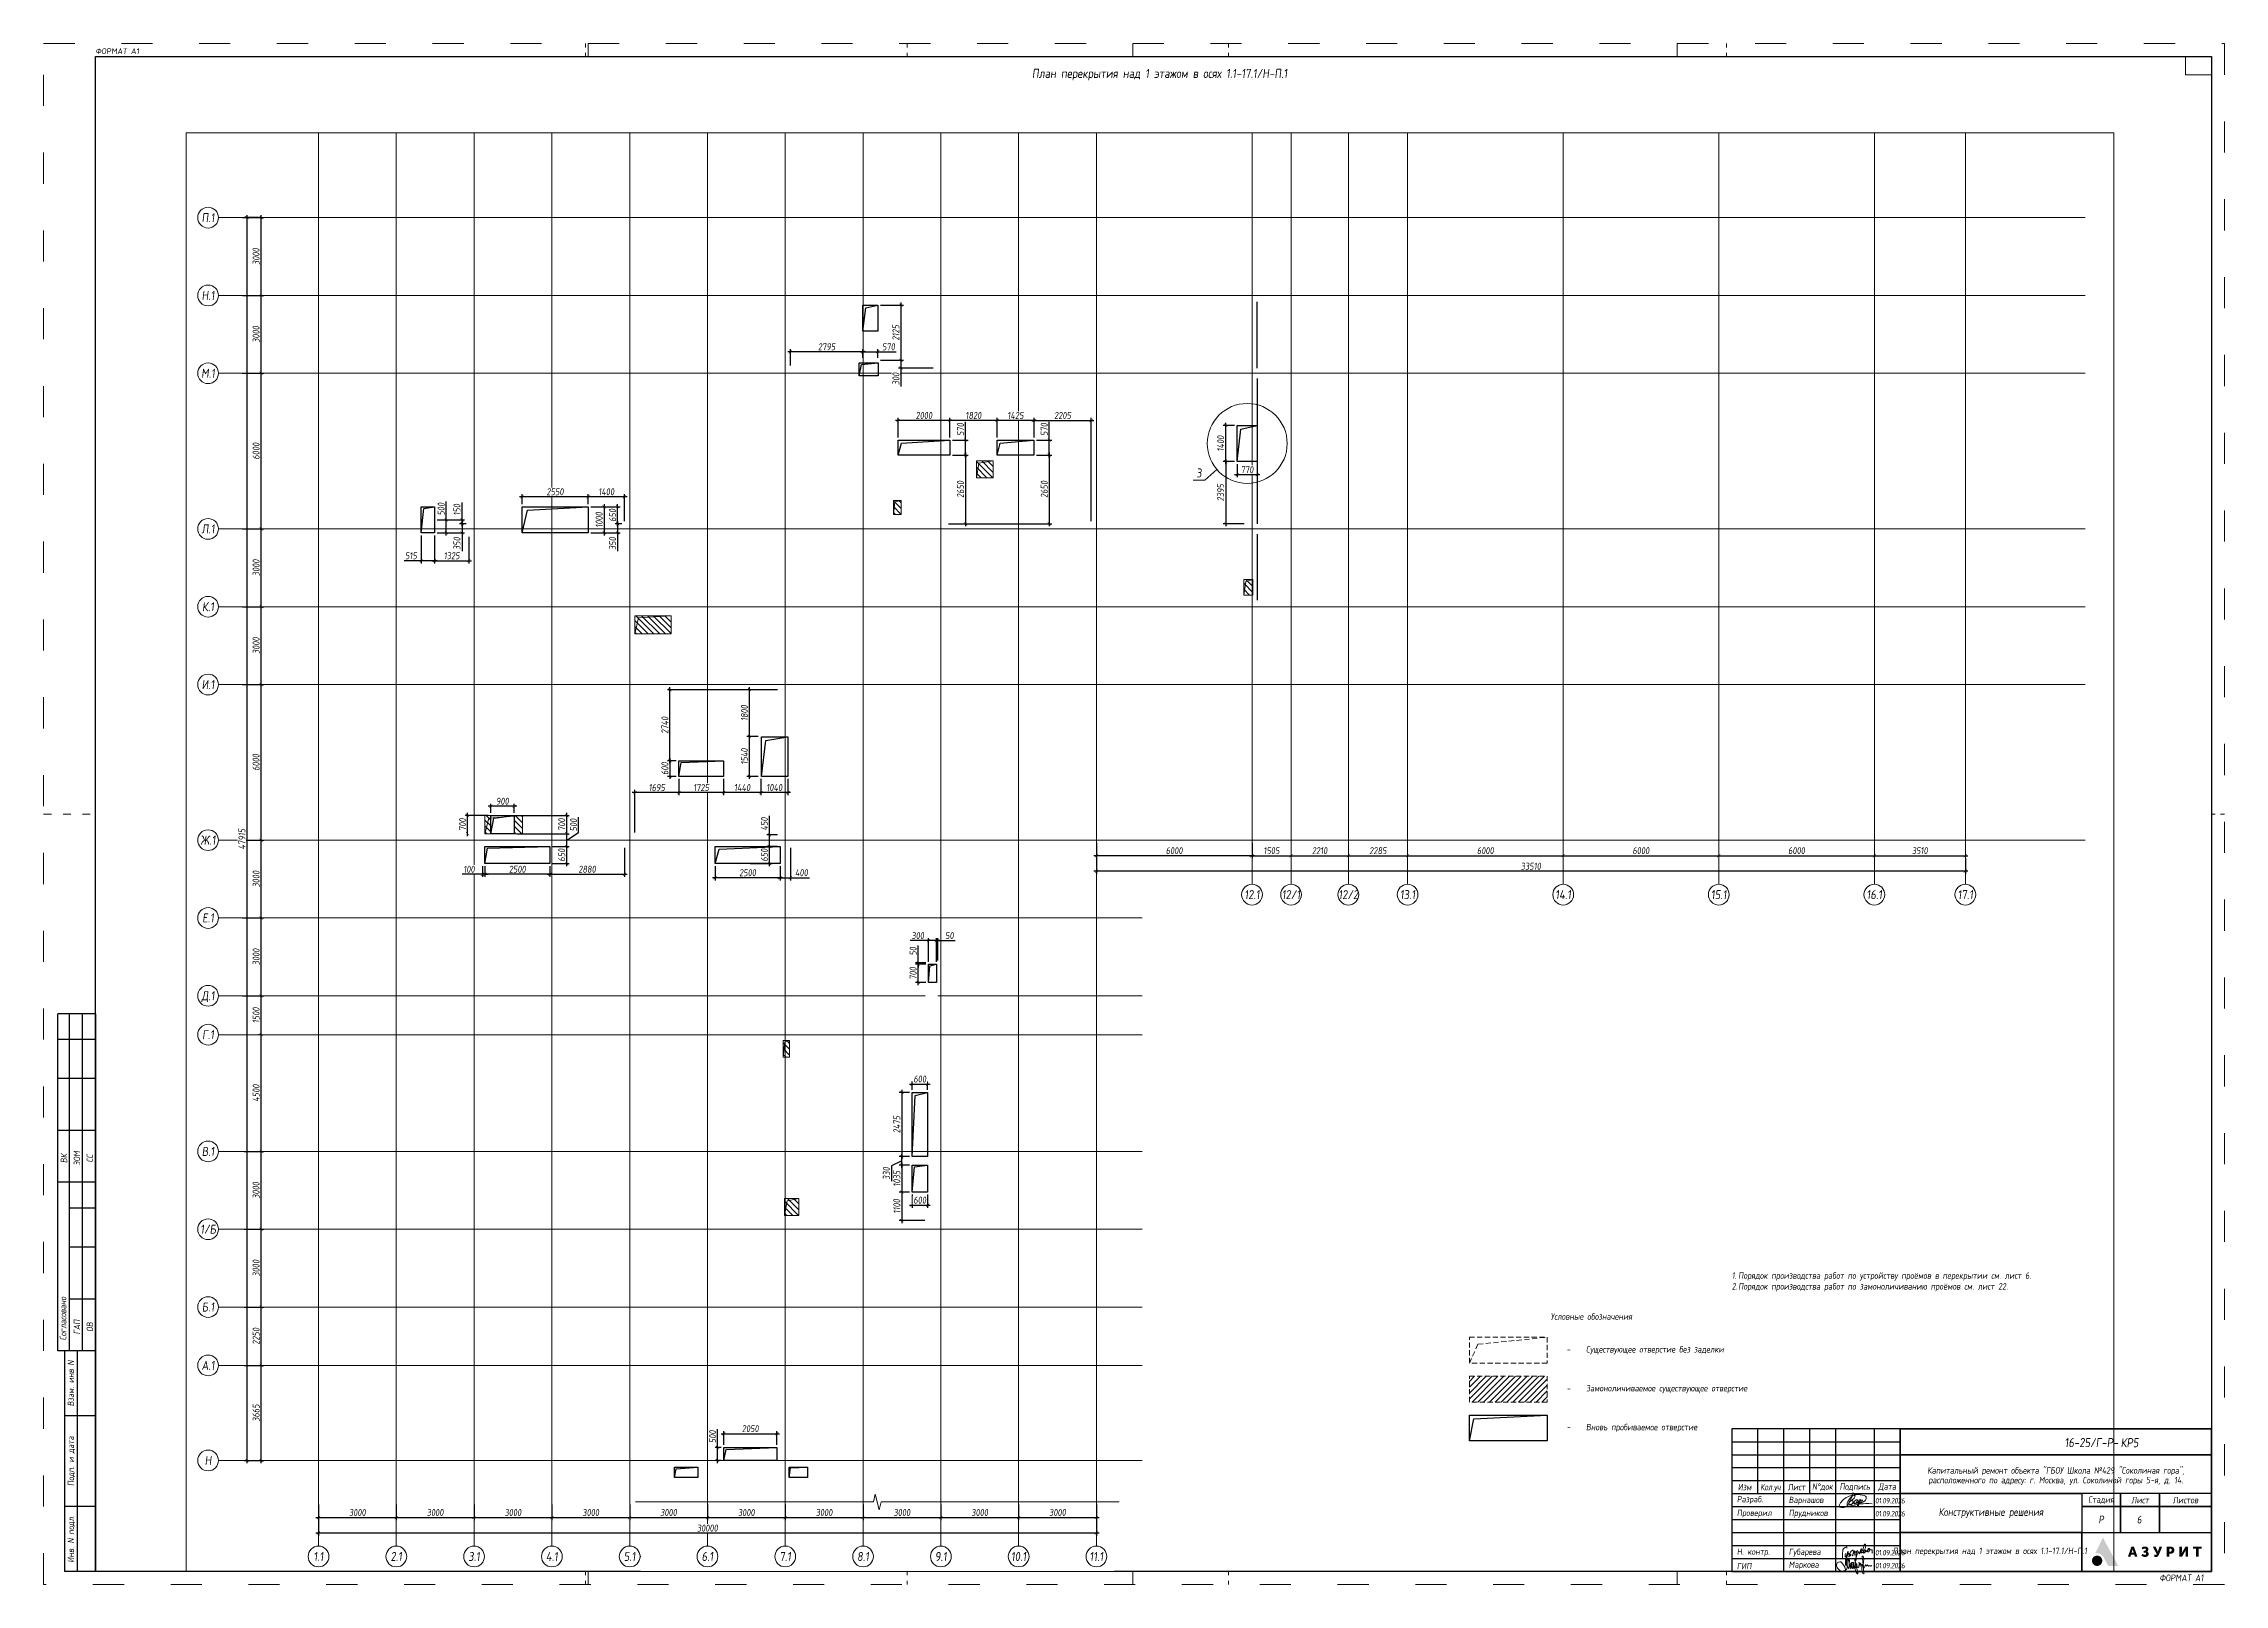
# Paper-space layout '5' of a CAD drawing. Header units: millimetres. Extents: x 0 to 841, y 0 to 594.
# The model-space entities are those that its viewports show. They can reach past a viewport. Long polylines and large blocks are cut down to what shows.
import ezdxf
from ezdxf.enums import TextEntityAlignment as Align

# ---------------------------------------------------------------- set-up
doc = ezdxf.new("R2010")
doc.units = ezdxf.units.MM
for name, pattern in [('ACAD_ISO03W100', [30, 12, -18]), ('ADSK_Штриховая_ш2 п1', [3, 2, -1]), ('осевая', [2, 1.25, -0.25, 0.25, -0.25])]:
    doc.linetypes.add(name, pattern=pattern)
doc.layers.get('0').update_dxf_attribs({"lineweight": 30})
doc.layers.get('Defpoints').update_dxf_attribs({"lineweight": 0})
for name, color, linetype, lineweight in [('_NPLT_SIGN', 5, 'Continuous', 9), ('_RAMKA', 7, 'Continuous', 30), ('_STAMP', 7, 'Continuous', 30), ('_TEXT', 7, 'Continuous', 30), ('КР_Новые отверстия', 5, 'Continuous', 30), ('КР_Оси', 7, 'Continuous', 5), ('КР_Основная', 7, 'Continuous', 30), ('КР_Размеры отверстия', 7, 'Continuous', 5), ('КР_Сущ отверстия', 6, 'Continuous', 15), ('КР_Тонкая', 250, 'Continuous', 0)]:
    doc.layers.add(name, color=color, linetype=linetype, lineweight=lineweight)
doc.styles.add('ISOCPEUR', font='isocpeur.ttf', dxfattribs={"width": 0.85, "oblique": 7})
doc.styles.add('ISOCUPER', font='isocpeur.ttf', dxfattribs={"width": 0.85, "oblique": 7})
doc.styles.add('SIMPLEX', font='simplex.shx', dxfattribs={"width": 0.85, "oblique": 7})
doc.dimstyles.new('R_100', dxfattribs={"dimtxt": 270, "dimasz": 120, "dimexe": 100, "dimexo": 100, "dimgap": 60, "dimtad": 1, "dimdec": 0, "dimrnd": 5, "dimzin": 0, "dimdsep": 46, "dimtxsty": 'ISOCPEUR', "dimblk": 'ARCHTICK', "dimcen": 0, "dimdle": 100, "dimclrd": 256, "dimclre": 256, "dimclrt": 256, "dimadec": 0, "dimazin": 0, "dimtfac": 2, "dimtdec": 0, "dimtmove": 0, "dimatfit": 3, "dimfxl": 1, "dimtvp": 3, "dimtfill": 1, "dimtolj": 1, "dimtzin": 0, "dimarcsym": 0})

psp = doc.layouts.new('5')

# ---------------------------------------------------------------- texts
at = {"layer": '_TEXT', "style": 'ISOCPEUR'}
for s, insert, char_height, attachment_point in [('План перекрытия над 1 этажом в осях 1.1-17.1/Н-П.1', (430.41, 582.04), 3.5, 5), ('Условные обозначения', (596.93, 103.26), 2.5, 5), ('\\pxl1,t4;-^IСуществующее отверстие без заделки', (584.83, 90.29), 2.5, 4), ('\\pxl1,t4;-^IЗамоноличиваемое существующее отверстие', (584.83, 75.29), 2.5, 4), ('\\pxl1,t4;-^IВновь пробиваемое отверстие', (584.83, 60.29), 2.5, 4)]:
    psp.add_mtext(s, dxfattribs=dict(at, insert=insert, char_height=char_height, attachment_point=attachment_point))
at = {"layer": '_TEXT', "insert": (651.05, 120.31), "char_height": 2.5, "width": 176.5538, "attachment_point": 1, "style": 'ISOCPEUR'}
psp.add_mtext('\\pxi-3,l3,t1;1.^IПорядок производства работ по устройству проёмов в перекрытии см. лист 6.\\P2.^IПорядок производства работ по замоноличиванию проёмов см. лист 22.', dxfattribs=at)
at = {"layer": '_TEXT', "insert": (808.19, 24.96), "char_height": 3, "attachment_point": 5, "style": 'ISOCPEUR'}
psp.add_mtext_dynamic_manual_height_columns('6', width=13.3529, gutter_width=12.5, heights=[9.08], dxfattribs=at)
at = {"layer": '_TEXT', "color": 5, "insert": (750.58, 12.58), "char_height": 2.5, "attachment_point": 5, "line_spacing_factor": 0.9, "style": 'ISOCPEUR'}
psp.add_mtext_dynamic_manual_height_columns('{\\C256;План перекрытия над 1 этажом в осях 1.1-17.1/Н-П.1}', width=69.1586, gutter_width=0, heights=[14.57], dxfattribs=at)

msp = doc.modelspace()

# ---------------------------------------------------------------- blocks, each defined once
blk = doc.blocks.new('Логотип Азурит')
at = {"layer": '_STAMP', "linetype": 'Continuous', "true_color": 0x2a3756}
h = blk.add_hatch(color=159, dxfattribs=at)
h.dxf.hatch_style = 1
h.paths.add_polyline_path([(-39.4, 8.5), (-40.02, 9.65), (-40.61, 10.74), (-41.14, 11.7), (-41.62, 12.59), (-41.79, 12.89), (-41.86, 13.01), (-41.91, 12.94), (-41.99, 12.78), (-42.39, 11.96), (-42.77, 11.18), (-43.09, 10.5), (-43.47, 9.72), (-44.18, 8.26), (-44.5, 7.6), (-44.73, 7.14), (-44.85, 6.9), (-44.7, 6.93), (-44.51, 6.95), (-44.27, 6.97), (-44.09, 6.97), (-43.91, 6.96), (-43.74, 6.94), (-43.56, 6.91), (-43.39, 6.87), (-43.22, 6.81), (-43.05, 6.75), (-42.89, 6.68), (-42.73, 6.59), (-42.58, 6.5), (-42.43, 6.4), (-42.29, 6.29), (-42.15, 6.17), (-42.03, 6.04), (-41.91, 5.91), (-41.79, 5.77), (-41.72, 5.65), (-41.63, 5.5), (-41.3, 4.9), (-41.02, 4.39), (-40.57, 3.56), (-40.05, 2.59), (-39.78, 2.11), (-37.86, 2.11), (-36.5, 2.11), (-35.94, 2.12), (-36.48, 3.13), (-36.82, 3.75), (-37.16, 4.37), (-37.67, 5.33), (-38.2, 6.3), (-38.54, 6.93), (-38.87, 7.53)])
h = blk.add_hatch(color=159, dxfattribs=at)
h.dxf.hatch_style = 1
h.paths.add_polyline_path([(-29.3, 7.88), (-29.63, 8.84), (-29.86, 9.53), (-30.37, 9.54), (-30.87, 9.54), (-30.93, 9.38), (-31.26, 8.4), (-31.64, 7.27), (-31.97, 6.31), (-32.19, 5.64), (-32.05, 5.63), (-31.71, 5.62), (-31.23, 5.62), (-31.11, 6.03), (-30.99, 6.44), (-30.37, 6.44), (-29.75, 6.44), (-29.63, 6.03), (-29.52, 5.62), (-29.03, 5.62), (-28.54, 5.62), (-28.6, 5.8), (-28.93, 6.79)])
h.paths.add_polyline_path([(-30.77, 7.21), (-30.74, 7.31), (-30.56, 7.93), (-30.43, 8.43), (-30.39, 8.59), (-30.37, 8.65), (-30.35, 8.64), (-30.31, 8.45), (-30.22, 8.08), (-30.11, 7.66), (-30.01, 7.33), (-29.97, 7.21), (-30.37, 7.21)], flags=16)
h = blk.add_hatch(color=159, dxfattribs=at)
h.dxf.hatch_style = 1
h.paths.add_polyline_path([(-24.39, 7.35), (-24.47, 7.43), (-24.56, 7.5), (-24.66, 7.56), (-24.81, 7.65), (-24.74, 7.69), (-24.65, 7.75), (-24.55, 7.86), (-24.45, 7.97), (-24.38, 8.09), (-24.35, 8.18), (-24.32, 8.25), (-24.31, 8.34), (-24.3, 8.45), (-24.3, 8.65), (-24.31, 8.73), (-24.34, 8.82), (-24.41, 8.99), (-24.51, 9.14), (-24.63, 9.28), (-24.78, 9.39), (-24.95, 9.48), (-25.13, 9.55), (-25.34, 9.59), (-25.56, 9.6), (-25.74, 9.6), (-25.91, 9.58), (-26.08, 9.55), (-26.23, 9.51), (-26.39, 9.46), (-26.53, 9.39), (-26.67, 9.32), (-26.8, 9.23), (-26.9, 9.15), (-26.81, 8.98), (-26.64, 8.66), (-26.54, 8.5), (-26.51, 8.5), (-26.46, 8.54), (-26.35, 8.61), (-26.21, 8.67), (-26.07, 8.73), (-25.93, 8.77), (-25.82, 8.79), (-25.72, 8.79), (-25.62, 8.79), (-25.53, 8.76), (-25.46, 8.73), (-25.39, 8.68), (-25.34, 8.62), (-25.3, 8.55), (-25.26, 8.45), (-25.26, 8.36), (-25.27, 8.27), (-25.32, 8.18), (-25.36, 8.13), (-25.39, 8.08), (-25.44, 8.05), (-25.49, 8.02), (-25.63, 7.99), (-25.84, 7.98), (-26.1, 7.97), (-26.1, 7.6), (-26.1, 7.24), (-25.78, 7.23), (-25.54, 7.21), (-25.45, 7.2), (-25.38, 7.18), (-25.33, 7.15), (-25.28, 7.12), (-25.25, 7.08), (-25.21, 7.02), (-25.19, 6.96), (-25.17, 6.9), (-25.17, 6.76), (-25.18, 6.7), (-25.2, 6.64), (-25.23, 6.58), (-25.26, 6.53), (-25.31, 6.49), (-25.37, 6.45), (-25.44, 6.43), (-25.52, 6.41), (-25.69, 6.39), (-25.78, 6.39), (-25.87, 6.41), (-26, 6.45), (-26.16, 6.51), (-26.3, 6.6), (-26.43, 6.69), (-26.53, 6.76), (-26.77, 6.45), (-26.93, 6.26), (-26.97, 6.2), (-26.98, 6.15), (-26.97, 6.11), (-26.94, 6.07), (-26.82, 5.97), (-26.62, 5.84), (-26.41, 5.73), (-26.19, 5.65), (-25.97, 5.59), (-25.78, 5.57), (-25.53, 5.57), (-25.3, 5.58), (-25.12, 5.61), (-24.99, 5.65), (-24.87, 5.71), (-24.75, 5.78), (-24.64, 5.85), (-24.54, 5.94), (-24.45, 6.03), (-24.37, 6.13), (-24.31, 6.23), (-24.25, 6.37), (-24.21, 6.51), (-24.2, 6.66), (-24.2, 6.82), (-24.21, 6.94), (-24.24, 7.06), (-24.28, 7.16), (-24.33, 7.26)])
h = blk.add_hatch(color=159, dxfattribs=at)
h.dxf.hatch_style = 1
h.paths.add_polyline_path([(-19.61, 8.04), (-19.36, 8.68), (-19.14, 9.22), (-19.03, 9.53), (-19.17, 9.54), (-19.52, 9.54), (-20.02, 9.54), (-20.05, 9.44), (-20.31, 8.65), (-20.59, 7.81), (-20.63, 7.68), (-20.66, 7.62), (-20.67, 7.61), (-20.7, 7.67), (-20.82, 7.97), (-21.01, 8.4), (-21.34, 9.1), (-21.54, 9.54), (-22.06, 9.54), (-22.58, 9.54), (-22.4, 9.17), (-21.88, 8.17), (-21.32, 7.06), (-21.11, 6.63), (-21.09, 6.56), (-21.1, 6.52), (-21.15, 6.45), (-21.21, 6.41), (-21.28, 6.38), (-21.37, 6.37), (-21.45, 6.37), (-21.55, 6.39), (-21.64, 6.43), (-21.74, 6.49), (-21.82, 6.53), (-21.86, 6.49), (-21.92, 6.39), (-22.11, 6.05), (-22.23, 5.85), (-22.18, 5.81), (-22.08, 5.75), (-21.95, 5.69), (-21.81, 5.63), (-21.69, 5.59), (-21.51, 5.57), (-21.31, 5.57), (-21.12, 5.59), (-20.97, 5.62), (-20.88, 5.66), (-20.79, 5.71), (-20.71, 5.77), (-20.63, 5.84), (-20.56, 5.93), (-20.48, 6.02), (-20.35, 6.23), (-20.28, 6.35), (-20.21, 6.51), (-19.92, 7.25)])
h = blk.add_hatch(color=159, dxfattribs=at)
h.dxf.hatch_style = 1
h.paths.add_polyline_path([(-14.46, 7.53), (-14.41, 7.64), (-14.37, 7.74), (-14.33, 7.96), (-14.31, 8.19), (-14.32, 8.41), (-14.37, 8.63), (-14.45, 8.83), (-14.5, 8.93), (-14.55, 9.02), (-14.62, 9.1), (-14.69, 9.18), (-14.81, 9.29), (-14.92, 9.37), (-15.06, 9.43), (-15.21, 9.49), (-15.33, 9.52), (-15.49, 9.53), (-16.3, 9.54), (-17.21, 9.54), (-17.21, 7.58), (-17.21, 5.62), (-16.73, 5.62), (-16.25, 5.62), (-16.25, 6.23), (-16.25, 6.83), (-15.87, 6.83), (-15.58, 6.84), (-15.35, 6.86), (-15.17, 6.91), (-14.99, 6.98), (-14.83, 7.08), (-14.69, 7.2), (-14.56, 7.36)])
h.paths.add_polyline_path([(-15.6, 7.68), (-15.67, 7.66), (-15.95, 7.66), (-16.25, 7.66), (-16.25, 8.2), (-16.25, 8.74), (-15.93, 8.73), (-15.64, 8.72), (-15.57, 8.7), (-15.51, 8.67), (-15.42, 8.6), (-15.35, 8.51), (-15.32, 8.45), (-15.3, 8.39), (-15.29, 8.19), (-15.29, 8.07), (-15.3, 8), (-15.32, 7.94), (-15.35, 7.88), (-15.39, 7.82), (-15.43, 7.78), (-15.53, 7.71)], flags=16)
h = blk.add_hatch(color=159, dxfattribs=at)
h.dxf.hatch_style = 1
h.paths.add_polyline_path([(-10.09, 7.82), (-9.98, 8.03), (-9.94, 8.12), (-9.95, 7.93), (-9.96, 7.49), (-9.97, 6.69), (-9.97, 5.62), (-9.5, 5.62), (-9.04, 5.62), (-9.04, 7.58), (-9.04, 9.54), (-9.51, 9.54), (-9.99, 9.54), (-10.36, 8.91), (-10.84, 8.1), (-11.03, 7.78), (-11.26, 7.34), (-11.37, 7.13), (-11.42, 7.05), (-11.41, 7.31), (-11.39, 7.78), (-11.39, 8.55), (-11.39, 9.54), (-11.86, 9.54), (-12.34, 9.54), (-12.34, 7.58), (-12.34, 5.62), (-11.86, 5.62), (-11.37, 5.62), (-11.18, 5.95), (-10.61, 6.89), (-10.31, 7.42)])
h = blk.add_hatch(color=159, dxfattribs=at)
h.dxf.hatch_style = 1
h.paths.add_polyline_path([(-3.74, 9.14), (-3.74, 9.54), (-5.42, 9.54), (-7.09, 9.54), (-7.09, 9.14), (-7.09, 8.74), (-6.5, 8.74), (-5.9, 8.74), (-5.9, 7.18), (-5.9, 5.62), (-5.43, 5.62), (-4.95, 5.62), (-4.95, 7.18), (-4.95, 8.74), (-4.35, 8.74), (-3.74, 8.74)])
at = {"layer": '_STAMP', "linetype": 'Continuous', "true_color": 0x1447b7}
h = blk.add_hatch(color=162, dxfattribs=at)
h.dxf.hatch_style = 1
h.paths.add_polyline_path([(-42.09, 4.22), (-42.11, 4.4), (-42.15, 4.58), (-42.2, 4.76), (-42.27, 4.93), (-42.35, 5.1), (-42.45, 5.26), (-42.57, 5.41), (-42.7, 5.55), (-42.8, 5.64), (-42.91, 5.72), (-43.14, 5.86), (-43.38, 5.97), (-43.63, 6.05), (-43.89, 6.09), (-44.15, 6.1), (-44.42, 6.07), (-44.55, 6.04), (-44.68, 6.01), (-44.87, 5.94), (-45.05, 5.85), (-45.22, 5.74), (-45.37, 5.62), (-45.51, 5.49), (-45.63, 5.35), (-45.75, 5.19), (-45.84, 5.03), (-45.92, 4.85), (-45.98, 4.67), (-46.03, 4.49), (-46.06, 4.29), (-46.07, 4.1), (-46.05, 3.9), (-46.02, 3.7), (-45.97, 3.51), (-45.92, 3.37), (-45.87, 3.24), (-45.8, 3.11), (-45.72, 2.99), (-45.64, 2.88), (-45.54, 2.77), (-45.44, 2.67), (-45.33, 2.57), (-45.22, 2.49), (-45.1, 2.41), (-44.98, 2.34), (-44.85, 2.28), (-44.72, 2.22), (-44.58, 2.18), (-44.44, 2.15), (-44.3, 2.13), (-44.05, 2.12), (-43.8, 2.14), (-43.57, 2.19), (-43.34, 2.26), (-43.12, 2.37), (-42.92, 2.5), (-42.73, 2.65), (-42.56, 2.83), (-42.44, 2.99), (-42.34, 3.15), (-42.26, 3.32), (-42.19, 3.49), (-42.14, 3.67), (-42.11, 3.85), (-42.09, 4.03)])
blk = doc.blocks.new('_Azurit_Stamp')
at = {"layer": '_NPLT_SIGN'}
for points, knots in [([(-135.62, 26.32), (-135.39, 26.34), (-134.29, 26.7), (-133.23, 27.53), (-133.15, 28.05), (-132.93, 29.17), (-136.73, 29.8), (-138.89, 29.27), (-141.37, 28.37), (-142.8, 26.83), (-143.43, 25.69), (-143.77, 24.83), (-142.52, 24.49), (-140.48, 24.9), (-137.71, 25.59), (-134.61, 26.27), (-130.77, 26.07)], [0, 0, 0, 0, 0.00299112, 0.00630591, 0.00960495, 0.01564427, 0.0235417, 0.03307061, 0.04068731, 0.0472924, 0.052033, 0.05589459, 0.06060815, 0.06742814, 0.07629614, 0.08709949, 0.08709949, 0.08709949, 0.08709949]), ([(-138.54, 29.73), (-138.23, 30.29), (-138.17, 30.35), (-138.13, 30.35), (-138.13, 30.28), (-138.93, 28.09), (-140.15, 25.52), (-140.39, 25.35), (-140.48, 25.35), (-140.59, 26.12), (-140.3, 26.92), (-139.24, 28.44), (-138.32, 29.25), (-137.92, 29.41), (-137.51, 29.3), (-137.35, 28.84), (-137.93, 28.05), (-139.09, 27.12), (-139.52, 26.89), (-139.64, 26.84), (-139.64, 26.87), (-139.59, 26.92), (-138.96, 27.35), (-138.41, 27.4), (-138.16, 26.91), (-138.23, 26.73), (-138.23, 26.26), (-138.84, 25.79), (-139.34, 25.64), (-139.56, 25.64), (-139.65, 25.64), (-139.65, 25.69), (-139.46, 25.78), (-138.59, 26.13), (-138.21, 26.26), (-137.78, 26.59), (-137.49, 27.32), (-137.1, 27.59), (-136.7, 27.62), (-136.61, 27.38), (-136.65, 26.97), (-136.8, 26.68), (-137.14, 26.23), (-137.49, 26.08), (-137.79, 26.05), (-137.85, 26.42), (-137.68, 26.85)], [0, 0, 0, 0, 0.00084043, 0.00104969, 0.00371864, 0.00945796, 0.01543448, 0.01897204, 0.0202508, 0.02213745, 0.025948, 0.03024455, 0.03408673, 0.03636794, 0.03784103, 0.03991667, 0.0431516, 0.0463861, 0.04869202, 0.04940408, 0.04966041, 0.05061238, 0.05212417, 0.05416473, 0.05557826, 0.05690551, 0.05846862, 0.06038446, 0.06203112, 0.06293682, 0.06333319, 0.06371317, 0.06502521, 0.06671651, 0.06877673, 0.07066608, 0.07263578, 0.07445661, 0.07568926, 0.07685654, 0.07793779, 0.07936629, 0.08076287, 0.08213479, 0.0832984, 0.08454928, 0.08454928, 0.08454928, 0.08454928]), ([(-136.29, 27.59), (-136.57, 27.2), (-136.75, 26.81), (-136.98, 26.46), (-136.81, 26.29), (-136.61, 26.3), (-136.19, 26.83), (-136.03, 27.05), (-135.71, 27.59), (-135.34, 27.7), (-135.25, 27.61), (-135.27, 27.34), (-135.62, 26.63), (-136.06, 25.44)], [0, 0, 0, 0, 0.0014448, 0.00263215, 0.00357107, 0.00479361, 0.00604223, 0.00776758, 0.00916622, 0.01041376, 0.01126103, 0.01255992, 0.01510728, 0.01510728, 0.01510728, 0.01510728]), ([(-136.06, 25.44), (-136.5, 24.84), (-137.04, 24.75), (-135.67, 27.04), (-134.99, 27.51), (-134.48, 27.51), (-134.72, 26.64), (-135.62, 26.32)], [0, 0, 0, 0, 0.0043322, 0.00875939, 0.01314743, 0.01560478, 0.01819439, 0.01819439, 0.01819439, 0.01819439]), ([(-142.35, 4.76), (-142.31, 6.1), (-142.19, 7.03), (-142.19, 8.02), (-142.19, 8.4), (-142.12, 8.47), (-141.13, 9.36), (-140.83, 9.44), (-140.71, 9.44), (-140.63, 9.36), (-140.63, 9.01)], [0, 0, 0, 0, 0.0035831, 0.00610071, 0.00770703, 0.00968285, 0.01159584, 0.01352143, 0.01412232, 0.01475797, 0.01475797, 0.01475797, 0.01475797]), ([(-138.29, 6.9), (-137.7, 7.13), (-137.2, 7.42), (-136.65, 7.8), (-136.5, 7.89), (-136.43, 7.99), (-136.45, 8.09), (-136.53, 8.06), (-136.81, 7.56), (-136.92, 7.19), (-137.02, 6.21), (-136.96, 5.01), (-136.96, 4.54), (-136.96, 4.29), (-137.07, 4.29), (-137.17, 4.39), (-137.17, 5.01), (-136.58, 6.81), (-136.14, 7.49), (-135.95, 7.64), (-135.91, 7.6), (-135.87, 7.46), (-135.87, 7.04), (-135.86, 6.83), (-135.81, 6.8), (-135.72, 6.85), (-135.13, 7.43), (-134.82, 8.04), (-134.75, 8.35), (-134.79, 8.59), (-134.91, 8.68), (-135.18, 8.5), (-135.29, 8.15), (-135.32, 7.59), (-135.14, 7.18), (-134.94, 7.11), (-134.63, 7.23), (-134.2, 7.66), (-133.63, 8.5), (-133.21, 9.61), (-133.37, 10.44), (-133.51, 10.51), (-133.58, 10.52), (-133.69, 10.49), (-133.9, 10.21), (-134.27, 9.2), (-134.44, 8.13), (-134.29, 7.34), (-134.09, 7.06), (-133.93, 7.06), (-133.38, 7.51), (-133.38, 7.96), (-133.47, 8.19), (-133.73, 8.2), (-133.87, 8.1), (-133.99, 7.85), (-134.05, 7.56), (-133.97, 7.39), (-133.86, 7.32), (-133.52, 7.37), (-132.77, 8.02), (-132.58, 8.25), (-132.44, 8.71), (-132.12, 8.89), (-131.73, 8.83), (-131.7, 8.24), (-132, 7.75), (-132.51, 7.42), (-132.67, 7.93), (-132.57, 8.38), (-132.52, 8.5), (-132.49, 8.32), (-132.37, 8.27), (-131.67, 8.31), (-131.16, 8.31), (-130.82, 8.28), (-130.82, 7.88), (-130.82, 7.62), (-130.87, 7.36), (-130.86, 7.16), (-130.76, 6.99)], [0, 0, 0, 0, 0.002061, 0.0036154, 0.0046696, 0.0050974, 0.0054418, 0.0062669, 0.0074082, 0.0095322, 0.012344, 0.0152477, 0.0173466, 0.0182547, 0.0187982, 0.0197454, 0.0226428, 0.0262833, 0.0295057, 0.0307223, 0.0311997, 0.0318816, 0.0327288, 0.0334831, 0.0338833, 0.0349628, 0.0367236, 0.0387232, 0.0400853, 0.0408698, 0.0416582, 0.0425762, 0.0439393, 0.0454368, 0.046769, 0.0478604, 0.0491315, 0.0512693, 0.0543417, 0.0576748, 0.0600731, 0.0612526, 0.0616232, 0.0622122, 0.0638923, 0.0666299, 0.069869, 0.0723061, 0.0737444, 0.0750704, 0.0765109, 0.078042, 0.0790802, 0.0798296, 0.0806092, 0.081431, 0.0822644, 0.0829363, 0.0836607, 0.0852585, 0.0870435, 0.0889793, 0.0902316, 0.0915967, 0.0930789, 0.0947907, 0.0967323, 0.0986141, 0.1003735, 0.1016008, 0.1024329, 0.1028978, 0.1039958, 0.1054643, 0.107171, 0.1085436, 0.10964, 0.1106443, 0.1114336, 0.1121611, 0.1121611, 0.1121611, 0.1121611]), ([(-141.15, 0.69), (-141.49, 2.09), (-142.47, 3.47), (-143.24, 3.85), (-144.27, 3.45), (-144.71, 2.44), (-144.21, 1.25), (-143.23, 0.16), (-141.92, 0), (-140.56, 0.76), (-140.41, 1.86), (-140.44, 3.76), (-140.44, 4.84)], [0, 0, 0, 0, 0.00435621, 0.00834068, 0.01168595, 0.01550962, 0.01972632, 0.02417924, 0.0289255, 0.03328241, 0.03828155, 0.04275783, 0.04275783, 0.04275783, 0.04275783]), ([(-141.15, 6.87), (-141.29, 6.45), (-141.29, 6.01), (-141.24, 5.59), (-141.12, 5.54), (-140.93, 5.67), (-140.46, 6.31), (-140.2, 6.99), (-140.1, 7.47), (-140.11, 7.7), (-140.17, 7.71), (-140.25, 7.67), (-140.63, 6.81), (-140.74, 5.65), (-140.74, 4.47), (-140.61, 3.49), (-140.61, 2.84), (-140.8, 2.44), (-140.95, 2.4), (-141.06, 2.4), (-141.2, 2.72), (-141.14, 3.85), (-140.91, 4.66), (-140.3, 6.17), (-139.96, 6.89), (-139.83, 7.02), (-139.71, 6.9), (-139.67, 6.45), (-139.62, 6.14), (-139.52, 5.95), (-139.34, 5.95), (-139.23, 6.03), (-139.11, 6.2), (-139.01, 6.47), (-139.12, 6.63), (-139.33, 6.52), (-139.44, 6.32), (-139.68, 5.86), (-139.72, 5.68), (-139.76, 5.59), (-139.78, 5.63), (-139.76, 5.78), (-139.38, 7.19), (-139.01, 7.73), (-138.57, 8.11), (-138.35, 8.19), (-138.17, 8.15), (-138.11, 7.96), (-138.02, 7.23), (-138.14, 6.91), (-138.34, 6.08), (-138.39, 6.03), (-138.44, 6.08), (-138.28, 6.61), (-137.93, 7.39), (-137.7, 7.76), (-137.48, 7.97), (-137.44, 7.86), (-137.5, 6.81), (-137.5, 6.25), (-137.53, 6.08)], [0, 0, 0, 0, 0.00141903, 0.00251453, 0.00337203, 0.00464653, 0.00656525, 0.00877126, 0.01035522, 0.01120876, 0.01162334, 0.0128081, 0.0152087, 0.01880295, 0.02245602, 0.02553595, 0.02780375, 0.02915839, 0.02992211, 0.0305915, 0.03233411, 0.03487331, 0.03881069, 0.04238535, 0.04524248, 0.04650068, 0.0473813, 0.04840926, 0.04948548, 0.0502589, 0.05082659, 0.051391, 0.05208083, 0.05284209, 0.05363298, 0.05434785, 0.05541659, 0.0564329, 0.05731609, 0.05768512, 0.05801426, 0.05982684, 0.06230422, 0.06525775, 0.06687307, 0.06797065, 0.06863967, 0.06985615, 0.07125576, 0.07337441, 0.07476414, 0.07584655, 0.07660409, 0.07822482, 0.08024043, 0.08198553, 0.08292431, 0.08454256, 0.08644351, 0.08840011, 0.08840011, 0.08840011, 0.08840011]), ([(-140.2, 4.31), (-140.29, 4.83), (-140.54, 5.14), (-140.86, 5.19), (-141.1, 5.03), (-141.14, 4.31), (-140.54, 2.46), (-140.01, 1.28), (-139.93, 1.16), (-139.86, 1.17), (-139.77, 1.6), (-139.61, 3.06), (-139.61, 4.31), (-139.65, 4.8), (-139.77, 4.87), (-139.88, 4.87), (-139.95, 4.75), (-139.85, 3.64), (-139.52, 1.92), (-139.22, 1.11), (-139.1, 1.11), (-139.03, 1.18), (-138.66, 2.48), (-138.66, 2.92), (-138.73, 3.05), (-138.93, 3.05), (-139.14, 2.97), (-139.29, 2.75), (-139.26, 2.15), (-139.01, 1.8), (-138.74, 1.64), (-138.54, 1.3), (-138.18, 1.1), (-138.02, 1.14), (-137.8, 2.51), (-137.86, 3.11), (-138.16, 3.48), (-138.67, 3.51), (-138.99, 3.24), (-139.09, 2.76), (-138.95, 2.09), (-138.69, 1.69), (-138.47, 1.67), (-138.05, 1.98), (-137.95, 2.23), (-137.97, 2.77), (-138.07, 2.97), (-138.12, 3.01), (-138.14, 2.99), (-138.15, 2.9), (-138.09, 1.83), (-137.8, 1.41), (-137.56, 1.21), (-137.36, 1.27), (-137.03, 1.91), (-137.03, 2.57), (-137.27, 3.71), (-137.48, 4.43), (-137.53, 4.59), (-137.57, 4.61), (-137.59, 4.59), (-137.47, 3.81), (-136.86, 1.2), (-136.46, 0.08), (-136.28, -0.81), (-136.32, -0.94), (-136.42, -0.94), (-136.59, -0.91), (-137.13, -0.22), (-137.4, 0.67), (-137.54, 2), (-137.4, 2.73), (-137.04, 2.99), (-136.77, 2.95), (-136.73, 2.8), (-136.73, 2.45), (-136.59, 1.88), (-136.33, 1.53), (-136.19, 1.53), (-136.04, 1.58), (-135.99, 1.8), (-135.92, 2.21), (-135.85, 2.9), (-135.9, 3.2), (-135.92, 3.45), (-135.88, 3.5), (-135.79, 3.45), (-135.52, 2.77), (-135.34, 2.21), (-135.31, 2), (-135.33, 1.98), (-135.38, 2.03), (-135.49, 2.37), (-135.56, 2.62), (-135.49, 3.14), (-135.42, 3.21), (-135.28, 3.11), (-135.04, 2.61), (-134.86, 2.18), (-134.64, 2.16), (-134.4, 2.53), (-134.18, 3.41), (-134.02, 4.41), (-134.13, 5.33), (-134.32, 5.76), (-134.47, 5.88), (-134.6, 5.84), (-134.7, 5.63), (-134.57, 4.86), (-134.47, 4.09), (-134.26, 2.54), (-134.12, 1.29), (-134.12, 0.46), (-134.08, -0.14), (-133.99, -0.54), (-133.96, -0.89), (-134.09, -0.99), (-134.32, -0.95), (-134.62, -0.64), (-134.84, 1.08), (-134.89, 2.07), (-134.83, 2.63), (-134.67, 2.68), (-134.38, 2.47), (-134.26, 2.08), (-134.26, 1.86), (-134.26, 1.44), (-134.04, 1.25), (-133.8, 1.49), (-133.51, 2.34), (-133.42, 2.53), (-133.34, 2.55), (-133.23, 2.44), (-133.2, 2.13), (-133.13, 2.09), (-133, 2.17), (-132.87, 2.38), (-132.72, 2.52), (-132.57, 2.43), (-132.52, 2.24), (-132.35, 2.06), (-132.19, 2.06), (-132.08, 2.13), (-131.85, 2.2), (-131.59, 2.17), (-131.51, 2.08), (-131.29, 2.06), (-131.1, 2.11), (-130.9, 2.23)], [0, 0, 0, 0, 0.0013642, 0.0024716, 0.0039271, 0.0071604, 0.0114923, 0.0151992, 0.0168552, 0.017577, 0.0197425, 0.0231954, 0.0267048, 0.0287659, 0.0295817, 0.0300123, 0.031498, 0.0347832, 0.0388614, 0.0418614, 0.0430502, 0.0447716, 0.0468358, 0.0489595, 0.0498178, 0.0504412, 0.0511968, 0.0523995, 0.0538233, 0.0552935, 0.0565438, 0.0577717, 0.0588373, 0.0609859, 0.0633503, 0.0660541, 0.0677903, 0.0693288, 0.0708886, 0.0726354, 0.0744423, 0.0759439, 0.0772831, 0.0783918, 0.0798486, 0.0809736, 0.0818741, 0.0822252, 0.0824312, 0.0837412, 0.0855667, 0.0876358, 0.0887665, 0.0901391, 0.0918825, 0.0946733, 0.0974863, 0.0997671, 0.1008166, 0.101087, 0.1020353, 0.1058616, 0.110959, 0.1161878, 0.1186349, 0.1198924, 0.1203364, 0.1215942, 0.123759, 0.1272016, 0.1305016, 0.133259, 0.1348584, 0.1358061, 0.1366498, 0.1378419, 0.1393454, 0.1406226, 0.1414171, 0.1419862, 0.1428554, 0.1443162, 0.1458558, 0.147224, 0.1479078, 0.1483694, 0.1493507, 0.1509007, 0.1525761, 0.1534842, 0.1538318, 0.1543395, 0.1550943, 0.1563412, 0.1572985, 0.1581547, 0.1590571, 0.160364, 0.1617296, 0.1629626, 0.1646785, 0.1672603, 0.1703712, 0.1730004, 0.1747326, 0.175603, 0.1762204, 0.1774892, 0.1794496, 0.1828662, 0.186801, 0.1907892, 0.1937227, 0.1957314, 0.1972287, 0.1982494, 0.1990669, 0.1999687, 0.2025853, 0.2060361, 0.2096286, 0.2115128, 0.2127044, 0.213734, 0.2148092, 0.2159556, 0.216966, 0.2181091, 0.2197772, 0.2213504, 0.222648, 0.2231309, 0.2237283, 0.2243257, 0.2249206, 0.2254421, 0.2261004, 0.22678, 0.2274149, 0.2280973, 0.2287697, 0.2293729, 0.2299582, 0.230652, 0.2313279, 0.2319846, 0.2325681, 0.2332749, 0.2332749, 0.2332749, 0.2332749])]:
    blk.add_open_spline(points, degree=3, knots=knots, dxfattribs=at)
at = {"layer": '_STAMP'}
for p, q in [((-175, 55), (-175, 30)), ((-165, 55), (-165, 0)), ((-155, 55), (-155, 30)), ((-145, 55), (-145, 0)), ((-130, 55), (-130, 0)), ((-120, 55), (-120, 0)), ((-185, 50), (-120, 50)), ((-185, 45), (-120, 45)), ((-185, 40), (-120, 40)), ((-185, 35), (-120, 35)), ((-185, 30), (-120, 30)), ((-185, 25), (-120, 25)), ((-185, 20), (-120, 20)), ((-185, 15), (-120, 15)), ((-185, 10), (-120, 10)), ((-185, 5), (-120, 5))]:
    blk.add_line(p, q, dxfattribs=at)
for points in [[(-185, 0), (0, 0), (0, 55), (-185, 55)], [(-120, 55), (0, 55), (0, 45), (-120, 45)], [(-120, 45), (0, 45), (0, 30), (-120, 30)], [(-120, 30), (-50, 30), (-50, 15), (-120, 15)], [(-50, 25), (-35, 25), (-35, 30), (-50, 30)], [(-35, 25), (-20, 25), (-20, 30), (-35, 30)], [(-20, 25), (0, 25), (0, 30), (-20, 30)], [(-50, 15), (-35, 15), (-35, 25), (-50, 25)], [(-35, 15), (-20, 15), (-20, 25), (-35, 25)], [(-20, 15), (0, 15), (0, 25), (-20, 25)], [(-120, 15), (-50, 15), (-50, 0), (-120, 0)], [(-50, 15), (0, 15), (0, 0), (-50, 0)], [(-50, 15), (0, 15), (0, 0), (-50, 0)]]:
    blk.add_lwpolyline(points, close=True, dxfattribs=at)
at = {"linetype": 'Continuous'}
blk.add_blockref('Логотип Азурит', (0, 0), dxfattribs=at)
blk.add_blockref('Логотип Азурит', (0, 0), dxfattribs=at)
at = {"layer": '_TEXT', "style": 'ISOCPEUR', "oblique": 7, "width": 0.85}
blk.add_text('КР5', height=3.5, dxfattribs=at).set_placement((-35, 49.62), align=Align.MIDDLE_LEFT)
at = {"layer": '_TEXT', "line_spacing_factor": 0.9, "style": 'ISOCPEUR'}
for s, width, heights, insert, char_height, attachment_point in [('16-25/Г-Р-', 69.1586, [9.61], (-35.88, 49.66), 3.5, 6), ('\\pxqc;Капитальный ремонт объекта "ГБОУ Школа №429 "Соколиная гора",\\Pрасположенного по адресу: г. Москва, ул. Соколиной горы 5-я, д. 14.', 120, [14.01], (-60, 36.73), 2.5, 5), ('Конструктивные решения', 69.1586, [14.57], (-85, 22.5), 3, 5)]:
    blk.add_mtext_dynamic_manual_height_columns(s, width=width, gutter_width=0, heights=heights, dxfattribs=dict(at, insert=insert, char_height=char_height, attachment_point=attachment_point))
at = {"layer": '_TEXT', "style": 'ISOCPEUR'}
for s, width, heights, insert, char_height, attachment_point in [('Изм', 10, [0], (-180, 32.5), 2.5, 5), ('{\\W0.7;Кол.уч}', 10, [0], (-170, 32.17), 2.5, 5), ('Лист', 10, [0], (-160, 32.5), 2.5, 5), ('N%%Dдок', 10, [0], (-150, 32.5), 2.5, 5), ('Подпись', 10, [0], (-137.5, 32.5), 2.5, 5), ('Дата', 10, [0], (-125, 32.5), 2.5, 5), ('Разраб.', 20, [0], (-183, 27.5), 2.4, 4), ('Варнашов', 19.0361, [0], (-163, 27.23), 2.4, 4), ('{\\W0.82;\\T0.92;01.09.2026}', 7.4894, [0], (-129.7, 27.23), 2.1, 4), ('Стадия', 15, [0], (-42.5, 27.5), 2.5, 5), ('Лист', 15, [0], (-27.5, 27.5), 2.5, 5), ('Листов', 15, [0], (-10, 27.5), 2.5, 5), ('Проверил', 20, [0], (-183, 22.27), 2.4, 4), ('Прудников', 19.0361, [0], (-163, 22.23), 2.4, 4), ('{\\W0.82;\\T0.92;01.09.2026}', 7.4894, [0], (-129.7, 22.23), 2.1, 4), ('Р', 13.3529, [9.08], (-42.5, 20), 3, 5), ('Н. контр.', 20, [0], (-183, 7.27), 2.4, 4), ('Губарева', 19.0361, [0], (-163, 7.23), 2.4, 4), ('ГИП', 20, [0], (-183, 2.04), 2.4, 4), ('Маркова', 19.0361, [0], (-163, 2.29), 2.4, 4), ('{\\W0.82;\\T0.92;01.09.2026}', 7.4894, [0], (-129.7, 7.23), 2.1, 4), ('{\\W0.82;\\T0.92;01.09.2026}', 7.4894, [0], (-129.7, 2.23), 2.1, 4)]:
    blk.add_mtext_dynamic_manual_height_columns(s, width=width, gutter_width=12.5, heights=heights, dxfattribs=dict(at, insert=insert, char_height=char_height, attachment_point=attachment_point))
blk = doc.blocks.new('_DOP_POLE')
at = {"layer": '_STAMP'}
for p, q in [((-14.5, 150), (-14.5, 215)), ((0, 215), (-14.5, 215)), ((-10, 150), (-10, 215)), ((-5, 150), (-5, 215)), ((0, 215), (0, 0)), ((0, 205), (-14.5, 205)), ((0, 190), (-14.5, 190)), ((0, 170), (-14.5, 170)), ((-14.5, 85), (-14.5, 150)), ((0, 150), (-14.5, 150)), ((-10, 85), (-10, 150)), ((-5, 85), (-5, 150)), ((0, 140), (-10, 140)), ((0, 125), (-10, 125)), ((0, 105), (-10, 105)), ((0, 85), (-14.5, 85)), ((-12, 85), (-12, 0)), ((-7, 85), (-7, 0)), ((0, 60), (-12, 60)), ((0, 25), (-12, 25)), ((0, 0), (-12, 0))]:
    blk.add_line(p, q, dxfattribs=at)
at = {"layer": '_TEXT', "style": 'ISOCPEUR', "oblique": 7, "width": 0.85}
for s, p in [('ВК', (-12.16, 159.24)), ('ЭОМ', (-7.16, 159.24)), ('СС', (-2.16, 159.24)), ('Согласовано', (-12.5, 97.5)), ('ГАП', (-7.16, 94.24)), ('ОВ', (-2.16, 94.24)), ('Взам. инв N', (-9.5, 72.5)), ('Подп. и дата', (-9.5, 42.5)), ('Инв. N подл.', (-9.5, 12.5))]:
    blk.add_text(s, height=2.5, rotation=90, dxfattribs=at).set_placement(p, align=Align.MIDDLE_CENTER)
blk = doc.blocks.new('_R_A-1 L')
at = {"layer": '_RAMKA', "color": 8, "linetype": 'ACAD_ISO03W100', "lineweight": 9, "ltscale": 0.12}
for p, q in [((209, 594), (209, 589)), ((333, 594), (333, 589)), ((457, 594), (457, 589)), ((649, 594), (649, 589)), ((841, 297), (836, 297)), ((209, 5), (209, 0)), ((333, 5), (333, 0)), ((457, 5), (457, 0)), ((649, 5), (649, 0))]:
    blk.add_line(p, q, dxfattribs=at)
at = {"layer": '_RAMKA', "color": 8, "lineweight": 9}
for p, q in [((210, 589), (210, 594)), ((420, 589), (420, 594)), ((630, 589), (630, 594)), ((210, 0), (210, 5)), ((420, 0), (420, 5)), ((630, 0), (630, 5))]:
    blk.add_line(p, q, dxfattribs=at)
at = {"layer": '_RAMKA', "color": 8, "linetype": 'ACAD_ISO03W100', "lineweight": 9, "ltscale": 0.25}
blk.add_line((0, 297), (20, 297), dxfattribs=at)
at = {"layer": '_RAMKA'}
blk.add_lwpolyline([(20, 589), (836, 589), (836, 5), (20, 5)], close=True, dxfattribs=at)
at = {"layer": 'Defpoints', "color": 253, "linetype": 'ACAD_ISO03W100'}
for points in [[(0, 594), (841, 594), (841, 0), (0, 0)], [(826, 582), (836, 582), (836, 589), (826, 589)]]:
    blk.add_lwpolyline(points, close=True, dxfattribs=at)
at = {"layer": '_RAMKA'}
blk.add_blockref('_DOP_POLE', (20, 5), dxfattribs=at)
at = {"layer": '_RAMKA', "color": 8, "lineweight": 9, "style": 'SIMPLEX', "oblique": 7, "width": 0.85}
for height, p in [(2.2, (20, 591.1)), (2.6, (816, 2.5))]:
    blk.add_text('ФОРМАТ А1', height=height, dxfattribs=at).set_placement(p, align=Align.MIDDLE_LEFT)
blk = doc.blocks.new('*U2141')
at = {"color": 0, "linetype": 'Continuous', "lineweight": -2}
blk.add_wipeout([(0, 0), (-449, 0), (-898, 0), (-1347, 0), (-1796, 0), (-2245, 0), (-2694, 0), (-3143, 0), (-3592, 0), (-4041, 0), (-4490, 0), (-4939, 0), (-5388, 0), (-5837, 0), (-6286, 0), (-6735, 0), (-7184, 0), (-7633, 0), (-8082, 0), (-8531, 0), (-8980, 0), (-8983, -15), (-8987, -30), (-8991, -45), (-8995, -60), (-8998, -75), (-9002, -90), (-9006, -105), (-9010, -120), (-9013, -135), (-9017, -150), (-9021, -165), (-9025, -180), (-9028, -195), (-9032, -210), (-9036, -225), (-9040, -240), (-9043, -255), (-9047, -270), (-9051, -285), (-9055, -300), (-9062, -270), (-9070, -240), (-9077, -210), (-9085, -180), (-9092, -150), (-9100, -120), (-9107, -90), (-9115, -60), (-9122, -30), (-9130, 0), (-9137, 30), (-9145, 60), (-9152, 90), (-9160, 120), (-9167, 150), (-9175, 180), (-9182, 210), (-9190, 240), (-9197, 270), (-9205, 300), (-9208, 285), (-9212, 270), (-9216, 255), (-9220, 240), (-9223, 225), (-9227, 210), (-9231, 195), (-9235, 180), (-9238, 165), (-9242, 150), (-9246, 135), (-9250, 120), (-9253, 105), (-9257, 90), (-9261, 75), (-9265, 60), (-9268, 45), (-9272, 30), (-9276, 15), (-9280, 0), (-9729, 0), (-10178, 0), (-10627, 0), (-11076, 0), (-11525, 0), (-11974, 0), (-12423, 0), (-12872, 0), (-13320, 0), (-13769, 0), (-14218, 0), (-14667, 0), (-15116, 0), (-15565, 0), (-16014, 0), (-16463, 0), (-16912, 0), (-17361, 0), (-17810, 0), (-18259, 0), (-18259, -5000), (0, -5000)], dxfattribs=at)
blk.add_lwpolyline([(200, 0), (0, 0), (-8980, 0), (-9055, -300), (-9205, 300), (-9280, 0), (-18259, 0), (-18459, 0)], dxfattribs=at)
blk = doc.blocks.new('*U2142')
at = {"color": 0, "linetype": 'Continuous', "lineweight": -2}
blk.add_line((-35117, 0), (-35617, 0), dxfattribs=at)
at = {"color": 0, "linetype": 'ByBlock', "lineweight": -2, "ltscale": 10}
blk.add_line((0, 0), (-35117, 0), dxfattribs=at)
at = {"color": 0, "linetype": 'Continuous', "lineweight": -2}
blk.add_circle((-36017, 0), 400, dxfattribs=at)
at = {"color": 0, "linetype": 'Continuous', "lineweight": -2, "style": 'ISOCPEUR', "oblique": 7, "width": 0.856383}
blk.add_text('Н', height=347, dxfattribs=at).set_placement((-36017, 0), align=Align.MIDDLE_CENTER)
blk = doc.blocks.new('*U2143')
at = {"color": 0, "linetype": 'Continuous', "lineweight": -2}
blk.add_line((-35117, 0), (-35617, 0), dxfattribs=at)
at = {"color": 0, "linetype": 'ByBlock', "lineweight": -2, "ltscale": 10}
blk.add_line((0, 0), (-35117, 0), dxfattribs=at)
at = {"color": 0, "linetype": 'Continuous', "lineweight": -2}
blk.add_circle((-36017, 0), 400, dxfattribs=at)
at = {"color": 0, "linetype": 'Continuous', "lineweight": -2, "style": 'ISOCPEUR', "oblique": 7, "width": 0.856383}
blk.add_text('А.1', height=347.4, dxfattribs=at).set_placement((-36017, 0), align=Align.MIDDLE_CENTER)
blk = doc.blocks.new('*U2144')
at = {"color": 0, "linetype": 'Continuous', "lineweight": -2}
blk.add_line((-35117, 0), (-35617, 0), dxfattribs=at)
at = {"color": 0, "linetype": 'ByBlock', "lineweight": -2, "ltscale": 10}
blk.add_line((0, 0), (-35117, 0), dxfattribs=at)
at = {"color": 0, "linetype": 'Continuous', "lineweight": -2}
blk.add_circle((-36017, 0), 400, dxfattribs=at)
at = {"color": 0, "linetype": 'Continuous', "lineweight": -2, "style": 'ISOCPEUR', "oblique": 7, "width": 0.856383}
blk.add_text('Б.1', height=347.4, dxfattribs=at).set_placement((-36017, 0), align=Align.MIDDLE_CENTER)
blk = doc.blocks.new('*U2145')
at = {"color": 0, "linetype": 'Continuous', "lineweight": -2}
blk.add_line((-35117, 0), (-35617, 0), dxfattribs=at)
at = {"color": 0, "linetype": 'ByBlock', "lineweight": -2, "ltscale": 10}
blk.add_line((0, 0), (-35117, 0), dxfattribs=at)
at = {"color": 0, "linetype": 'Continuous', "lineweight": -2}
blk.add_circle((-36017, 0), 400, dxfattribs=at)
at = {"color": 0, "linetype": 'Continuous', "lineweight": -2, "style": 'ISOCPEUR', "oblique": 7, "width": 0.856383}
blk.add_text('1/Б', height=347.4, dxfattribs=at).set_placement((-36017, 0), align=Align.MIDDLE_CENTER)
blk = doc.blocks.new('*U2146')
at = {"color": 0, "linetype": 'Continuous', "lineweight": -2}
blk.add_line((-35117, 0), (-35617, 0), dxfattribs=at)
at = {"color": 0, "linetype": 'ByBlock', "lineweight": -2, "ltscale": 10}
blk.add_line((0, 0), (-35117, 0), dxfattribs=at)
at = {"color": 0, "linetype": 'Continuous', "lineweight": -2}
blk.add_circle((-36017, 0), 400, dxfattribs=at)
at = {"color": 0, "linetype": 'Continuous', "lineweight": -2, "style": 'ISOCPEUR', "oblique": 7, "width": 0.856383}
blk.add_text('В.1', height=347.4, dxfattribs=at).set_placement((-36017, 0), align=Align.MIDDLE_CENTER)
blk = doc.blocks.new('_ArchTick')
at = {"color": 0, "linetype": 'ByBlock', "const_width": 0.15}
blk.add_lwpolyline([(-0.5, -0.5), (0.5, 0.5)], dxfattribs=at)
blk = doc.blocks.new('*D811')
at = {"layer": 'Defpoints', "color": 0, "transparency": 16777216}
for p in [(-86258, -113649), (-85508, -113649), (-86258, -117314)]:
    blk.add_point(p, dxfattribs=at)
at = {"layer": 'КР_Оси', "lineweight": -2, "transparency": 16777216}
for p, q in [((-86158, -113649), (-85408, -113649)), ((-85508, -117414), (-85508, -113549)), ((-86158, -117314), (-85408, -117314))]:
    blk.add_line(p, q, dxfattribs=at)
at = {"layer": 'КР_Оси', "lineweight": -2, "transparency": 16777216, "xscale": 120, "yscale": 120, "zscale": 120}
for p, rotation in [((-85508, -113649), 90), ((-85508, -117314), 270)]:
    blk.add_blockref('_ArchTick', p, dxfattribs=dict(at, rotation=rotation))
at = {"layer": 'КР_Оси', "transparency": 16777216, "insert": (-85703, -115482), "char_height": 270, "attachment_point": 5, "rotation": 90, "style": 'ISOCPEUR', "bg_fill": 3, "box_fill_scale": 1.1, "bg_fill_color": 256, "bg_fill_true_color": 13158600, "bg_fill_transparency": 0}
blk.add_mtext('\\A1;3665', dxfattribs=at)
blk = doc.blocks.new('*D812')
at = {"layer": 'Defpoints', "color": 0, "transparency": 16777216}
for p in [(-86258, -111399), (-85508, -111399), (-86258, -113649)]:
    blk.add_point(p, dxfattribs=at)
at = {"layer": 'КР_Оси', "lineweight": -2, "transparency": 16777216}
for p, q in [((-86158, -111399), (-85408, -111399)), ((-85508, -113749), (-85508, -111299)), ((-86158, -113649), (-85408, -113649))]:
    blk.add_line(p, q, dxfattribs=at)
at = {"layer": 'КР_Оси', "lineweight": -2, "transparency": 16777216, "xscale": 120, "yscale": 120, "zscale": 120}
for p, rotation in [((-85508, -111399), 90), ((-85508, -113649), 270)]:
    blk.add_blockref('_ArchTick', p, dxfattribs=dict(at, rotation=rotation))
at = {"layer": 'КР_Оси', "transparency": 16777216, "insert": (-85703, -112524), "char_height": 270, "attachment_point": 5, "rotation": 90, "style": 'ISOCPEUR', "bg_fill": 3, "box_fill_scale": 1.1, "bg_fill_color": 256, "bg_fill_true_color": 13158600, "bg_fill_transparency": 0}
blk.add_mtext('\\A1;2250', dxfattribs=at)
blk = doc.blocks.new('*D813')
at = {"layer": 'Defpoints', "color": 0, "transparency": 16777216}
for p in [(-86258, -108399), (-85508, -108399), (-86258, -111399)]:
    blk.add_point(p, dxfattribs=at)
at = {"layer": 'КР_Оси', "lineweight": -2, "transparency": 16777216}
for p, q in [((-86158, -108399), (-85408, -108399)), ((-85508, -111499), (-85508, -108299)), ((-86158, -111399), (-85408, -111399))]:
    blk.add_line(p, q, dxfattribs=at)
at = {"layer": 'КР_Оси', "lineweight": -2, "transparency": 16777216, "xscale": 120, "yscale": 120, "zscale": 120}
for p, rotation in [((-85508, -108399), 90), ((-85508, -111399), 270)]:
    blk.add_blockref('_ArchTick', p, dxfattribs=dict(at, rotation=rotation))
at = {"layer": 'КР_Оси', "transparency": 16777216, "insert": (-85703, -109899), "char_height": 270, "attachment_point": 5, "rotation": 90, "style": 'ISOCPEUR', "bg_fill": 3, "box_fill_scale": 1.1, "bg_fill_color": 256, "bg_fill_true_color": 13158600, "bg_fill_transparency": 0}
blk.add_mtext('\\A1;3000', dxfattribs=at)
blk = doc.blocks.new('*D814')
at = {"layer": 'Defpoints', "color": 0, "transparency": 16777216}
for p in [(-86258, -105399), (-85508, -105399), (-86258, -108399)]:
    blk.add_point(p, dxfattribs=at)
at = {"layer": 'КР_Оси', "lineweight": -2, "transparency": 16777216}
for p, q in [((-86158, -105399), (-85408, -105399)), ((-85508, -108499), (-85508, -105299)), ((-86158, -108399), (-85408, -108399))]:
    blk.add_line(p, q, dxfattribs=at)
at = {"layer": 'КР_Оси', "lineweight": -2, "transparency": 16777216, "xscale": 120, "yscale": 120, "zscale": 120}
for p, rotation in [((-85508, -105399), 90), ((-85508, -108399), 270)]:
    blk.add_blockref('_ArchTick', p, dxfattribs=dict(at, rotation=rotation))
at = {"layer": 'КР_Оси', "transparency": 16777216, "insert": (-85703, -106899), "char_height": 270, "attachment_point": 5, "rotation": 90, "style": 'ISOCPEUR', "bg_fill": 3, "box_fill_scale": 1.1, "bg_fill_color": 256, "bg_fill_true_color": 13158600, "bg_fill_transparency": 0}
blk.add_mtext('\\A1;3000', dxfattribs=at)
blk = doc.blocks.new('*U2147')
at = {"color": 0, "linetype": 'Continuous', "lineweight": -2}
blk.add_line((-35117, 0), (-35617, 0), dxfattribs=at)
at = {"color": 0, "linetype": 'ByBlock', "lineweight": -2, "ltscale": 10}
blk.add_line((0, 0), (-35117, 0), dxfattribs=at)
at = {"color": 0, "linetype": 'Continuous', "lineweight": -2}
blk.add_circle((-36017, 0), 400, dxfattribs=at)
at = {"color": 0, "linetype": 'Continuous', "lineweight": -2, "style": 'ISOCPEUR', "oblique": 7, "width": 0.856383}
blk.add_text('Г.1', height=347.4, dxfattribs=at).set_placement((-36017, 0), align=Align.MIDDLE_CENTER)
blk = doc.blocks.new('*U2148')
at = {"color": 0, "linetype": 'Continuous', "lineweight": -2}
blk.add_line((-35117, 0), (-35617, 0), dxfattribs=at)
at = {"color": 0, "linetype": 'ByBlock', "lineweight": -2, "ltscale": 10}
blk.add_line((0, 0), (-35117, 0), dxfattribs=at)
at = {"color": 0, "linetype": 'Continuous', "lineweight": -2}
blk.add_circle((-36017, 0), 400, dxfattribs=at)
at = {"color": 0, "linetype": 'Continuous', "lineweight": -2, "style": 'ISOCPEUR', "oblique": 7, "width": 0.856383}
blk.add_text('Д.1', height=347.4, dxfattribs=at).set_placement((-36017, 0), align=Align.MIDDLE_CENTER)
blk = doc.blocks.new('*U2149')
at = {"color": 0, "linetype": 'Continuous', "lineweight": -2}
blk.add_line((-35117, 0), (-35617, 0), dxfattribs=at)
at = {"color": 0, "linetype": 'ByBlock', "lineweight": -2, "ltscale": 10}
blk.add_line((0, 0), (-35117, 0), dxfattribs=at)
at = {"color": 0, "linetype": 'Continuous', "lineweight": -2}
blk.add_circle((-36017, 0), 400, dxfattribs=at)
at = {"color": 0, "linetype": 'Continuous', "lineweight": -2, "style": 'ISOCPEUR', "oblique": 7, "width": 0.856383}
blk.add_text('Е.1', height=347.4, dxfattribs=at).set_placement((-36017, 0), align=Align.MIDDLE_CENTER)
blk = doc.blocks.new('*U2150')
at = {"color": 0, "linetype": 'Continuous', "lineweight": -2}
blk.add_line((-71487, 0), (-71987, 0), dxfattribs=at)
at = {"color": 0, "linetype": 'ByBlock', "lineweight": -2, "ltscale": 10}
blk.add_line((0, 0), (-71487, 0), dxfattribs=at)
at = {"color": 0, "linetype": 'Continuous', "lineweight": -2}
blk.add_circle((-72387, 0), 400, dxfattribs=at)
at = {"color": 0, "linetype": 'Continuous', "lineweight": -2, "style": 'ISOCPEUR', "oblique": 7, "width": 0.856383}
blk.add_text('Ж.1', height=347.4, dxfattribs=at).set_placement((-72387, 0), align=Align.MIDDLE_CENTER)
blk = doc.blocks.new('*U2151')
at = {"color": 0, "linetype": 'Continuous', "lineweight": -2}
blk.add_line((-71487, 0), (-71987, 0), dxfattribs=at)
at = {"color": 0, "linetype": 'ByBlock', "lineweight": -2, "ltscale": 10}
blk.add_line((0, 0), (-71487, 0), dxfattribs=at)
at = {"color": 0, "linetype": 'Continuous', "lineweight": -2}
blk.add_circle((-72387, 0), 400, dxfattribs=at)
at = {"color": 0, "linetype": 'Continuous', "lineweight": -2, "style": 'ISOCPEUR', "oblique": 7, "width": 0.856383}
blk.add_text('И.1', height=347.4, dxfattribs=at).set_placement((-72387, 0), align=Align.MIDDLE_CENTER)
blk = doc.blocks.new('*U2152')
at = {"color": 0, "linetype": 'Continuous', "lineweight": -2}
blk.add_line((-71487, 0), (-71987, 0), dxfattribs=at)
at = {"color": 0, "linetype": 'ByBlock', "lineweight": -2, "ltscale": 10}
blk.add_line((0, 0), (-71487, 0), dxfattribs=at)
at = {"color": 0, "linetype": 'Continuous', "lineweight": -2}
blk.add_circle((-72387, 0), 400, dxfattribs=at)
at = {"color": 0, "linetype": 'Continuous', "lineweight": -2, "style": 'ISOCPEUR', "oblique": 7, "width": 0.856383}
blk.add_text('К.1', height=347.4, dxfattribs=at).set_placement((-72387, 0), align=Align.MIDDLE_CENTER)
blk = doc.blocks.new('*U2153')
at = {"color": 0, "linetype": 'Continuous', "lineweight": -2}
blk.add_line((-71487, 0), (-71987, 0), dxfattribs=at)
at = {"color": 0, "linetype": 'ByBlock', "lineweight": -2, "ltscale": 10}
blk.add_line((0, 0), (-71487, 0), dxfattribs=at)
at = {"color": 0, "linetype": 'Continuous', "lineweight": -2}
blk.add_circle((-72387, 0), 400, dxfattribs=at)
at = {"color": 0, "linetype": 'Continuous', "lineweight": -2, "style": 'ISOCPEUR', "oblique": 7, "width": 0.856383}
blk.add_text('Л.1', height=347.4, dxfattribs=at).set_placement((-72387, 0), align=Align.MIDDLE_CENTER)
blk = doc.blocks.new('*U2154')
at = {"color": 0, "linetype": 'Continuous', "lineweight": -2}
blk.add_line((-71487, 0), (-71987, 0), dxfattribs=at)
at = {"color": 0, "linetype": 'ByBlock', "lineweight": -2, "ltscale": 10}
blk.add_line((0, 0), (-71487, 0), dxfattribs=at)
at = {"color": 0, "linetype": 'Continuous', "lineweight": -2}
blk.add_circle((-72387, 0), 400, dxfattribs=at)
at = {"color": 0, "linetype": 'Continuous', "lineweight": -2, "style": 'ISOCPEUR', "oblique": 7, "width": 0.856383}
blk.add_text('М.1', height=347.4, dxfattribs=at).set_placement((-72387, 0), align=Align.MIDDLE_CENTER)
blk = doc.blocks.new('*U2155')
at = {"color": 0, "linetype": 'Continuous', "lineweight": -2}
blk.add_line((-71487, 0), (-71987, 0), dxfattribs=at)
at = {"color": 0, "linetype": 'ByBlock', "lineweight": -2, "ltscale": 10}
blk.add_line((0, 0), (-71487, 0), dxfattribs=at)
at = {"color": 0, "linetype": 'Continuous', "lineweight": -2}
blk.add_circle((-72387, 0), 400, dxfattribs=at)
at = {"color": 0, "linetype": 'Continuous', "lineweight": -2, "style": 'ISOCPEUR', "oblique": 7, "width": 0.856383}
blk.add_text('Н.1', height=347.4, dxfattribs=at).set_placement((-72387, 0), align=Align.MIDDLE_CENTER)
blk = doc.blocks.new('*U2156')
at = {"color": 0, "linetype": 'Continuous', "lineweight": -2}
blk.add_line((-71487, 0), (-71987, 0), dxfattribs=at)
at = {"color": 0, "linetype": 'ByBlock', "lineweight": -2, "ltscale": 10}
blk.add_line((0, 0), (-71487, 0), dxfattribs=at)
at = {"color": 0, "linetype": 'Continuous', "lineweight": -2}
blk.add_circle((-72387, 0), 400, dxfattribs=at)
at = {"color": 0, "linetype": 'Continuous', "lineweight": -2, "style": 'ISOCPEUR', "oblique": 7, "width": 0.856383}
blk.add_text('П.1', height=347.4, dxfattribs=at).set_placement((-72387, 0), align=Align.MIDDLE_CENTER)
blk = doc.blocks.new('*U2157')
at = {"color": 0, "linetype": 'ByBlock', "lineweight": -2, "ltscale": 10}
blk.add_line((0, 0), (0, -53278), dxfattribs=at)
at = {"color": 0, "linetype": 'Continuous', "lineweight": -2}
for p, q in [((0, -53278), (0, -54478)), ((0, -54478), (0, -54978))]:
    blk.add_line(p, q, dxfattribs=at)
blk.add_circle((0, -55378), 400, dxfattribs=at)
at = {"color": 0, "linetype": 'Continuous', "lineweight": -2, "style": 'ISOCPEUR', "oblique": 7, "width": 0.856383}
blk.add_text('1.1', height=347.4, dxfattribs=at).set_placement((0, -55378), align=Align.MIDDLE_CENTER)
blk = doc.blocks.new('*U2158')
at = {"color": 0, "linetype": 'ByBlock', "lineweight": -2, "ltscale": 10}
blk.add_line((0, 0), (0, -53278), dxfattribs=at)
at = {"color": 0, "linetype": 'Continuous', "lineweight": -2}
for p, q in [((0, -53278), (0, -54478)), ((0, -54478), (0, -54978))]:
    blk.add_line(p, q, dxfattribs=at)
blk.add_circle((0, -55378), 400, dxfattribs=at)
at = {"color": 0, "linetype": 'Continuous', "lineweight": -2, "style": 'ISOCPEUR', "oblique": 7, "width": 0.856383}
blk.add_text('2.1', height=347.4, dxfattribs=at).set_placement((0, -55378), align=Align.MIDDLE_CENTER)
blk = doc.blocks.new('*U2159')
at = {"color": 0, "linetype": 'ByBlock', "lineweight": -2, "ltscale": 10}
blk.add_line((0, 0), (0, -53278), dxfattribs=at)
at = {"color": 0, "linetype": 'Continuous', "lineweight": -2}
for p, q in [((0, -53278), (0, -54478)), ((0, -54478), (0, -54978))]:
    blk.add_line(p, q, dxfattribs=at)
blk.add_circle((0, -55378), 400, dxfattribs=at)
at = {"color": 0, "linetype": 'Continuous', "lineweight": -2, "style": 'ISOCPEUR', "oblique": 7, "width": 0.856383}
blk.add_text('3.1', height=347.4, dxfattribs=at).set_placement((0, -55378), align=Align.MIDDLE_CENTER)
blk = doc.blocks.new('*U2160')
at = {"color": 0, "linetype": 'ByBlock', "lineweight": -2, "ltscale": 10}
blk.add_line((0, 0), (0, -53278), dxfattribs=at)
at = {"color": 0, "linetype": 'Continuous', "lineweight": -2}
for p, q in [((0, -53278), (0, -54478)), ((0, -54478), (0, -54978))]:
    blk.add_line(p, q, dxfattribs=at)
blk.add_circle((0, -55378), 400, dxfattribs=at)
at = {"color": 0, "linetype": 'Continuous', "lineweight": -2, "style": 'ISOCPEUR', "oblique": 7, "width": 0.856383}
blk.add_text('4.1', height=347.4, dxfattribs=at).set_placement((0, -55378), align=Align.MIDDLE_CENTER)
blk = doc.blocks.new('*U2161')
at = {"color": 0, "linetype": 'ByBlock', "lineweight": -2, "ltscale": 10}
blk.add_line((0, 0), (0, -53278), dxfattribs=at)
at = {"color": 0, "linetype": 'Continuous', "lineweight": -2}
for p, q in [((0, -53278), (0, -54478)), ((0, -54478), (0, -54978))]:
    blk.add_line(p, q, dxfattribs=at)
blk.add_circle((0, -55378), 400, dxfattribs=at)
at = {"color": 0, "linetype": 'Continuous', "lineweight": -2, "style": 'ISOCPEUR', "oblique": 7, "width": 0.856383}
blk.add_text('5.1', height=347.4, dxfattribs=at).set_placement((0, -55378), align=Align.MIDDLE_CENTER)
blk = doc.blocks.new('*U2162')
at = {"color": 0, "linetype": 'ByBlock', "lineweight": -2, "ltscale": 10}
blk.add_line((0, 0), (0, -53278), dxfattribs=at)
at = {"color": 0, "linetype": 'Continuous', "lineweight": -2}
for p, q in [((0, -53278), (0, -54478)), ((0, -54478), (0, -54978))]:
    blk.add_line(p, q, dxfattribs=at)
blk.add_circle((0, -55378), 400, dxfattribs=at)
at = {"color": 0, "linetype": 'Continuous', "lineweight": -2, "style": 'ISOCPEUR', "oblique": 7, "width": 0.856383}
blk.add_text('6.1', height=347.4, dxfattribs=at).set_placement((0, -55378), align=Align.MIDDLE_CENTER)
blk = doc.blocks.new('*U2163')
at = {"color": 0, "linetype": 'ByBlock', "lineweight": -2, "ltscale": 10}
blk.add_line((0, 0), (0, -53278), dxfattribs=at)
at = {"color": 0, "linetype": 'Continuous', "lineweight": -2}
for p, q in [((0, -53278), (0, -54478)), ((0, -54478), (0, -54978))]:
    blk.add_line(p, q, dxfattribs=at)
blk.add_circle((0, -55378), 400, dxfattribs=at)
at = {"color": 0, "linetype": 'Continuous', "lineweight": -2, "style": 'ISOCPEUR', "oblique": 7, "width": 0.856383}
blk.add_text('7.1', height=347.4, dxfattribs=at).set_placement((0, -55378), align=Align.MIDDLE_CENTER)
blk = doc.blocks.new('*U2164')
at = {"color": 0, "linetype": 'ByBlock', "lineweight": -2, "ltscale": 10}
blk.add_line((0, 0), (0, -53278), dxfattribs=at)
at = {"color": 0, "linetype": 'Continuous', "lineweight": -2}
for p, q in [((0, -53278), (0, -54478)), ((0, -54478), (0, -54978))]:
    blk.add_line(p, q, dxfattribs=at)
blk.add_circle((0, -55378), 400, dxfattribs=at)
at = {"color": 0, "linetype": 'Continuous', "lineweight": -2, "style": 'ISOCPEUR', "oblique": 7, "width": 0.856383}
blk.add_text('8.1', height=347.4, dxfattribs=at).set_placement((0, -55378), align=Align.MIDDLE_CENTER)
blk = doc.blocks.new('*U2165')
at = {"color": 0, "linetype": 'ByBlock', "lineweight": -2, "ltscale": 10}
blk.add_line((0, 0), (0, -53278), dxfattribs=at)
at = {"color": 0, "linetype": 'Continuous', "lineweight": -2}
for p, q in [((0, -53278), (0, -54478)), ((0, -54478), (0, -54978))]:
    blk.add_line(p, q, dxfattribs=at)
blk.add_circle((0, -55378), 400, dxfattribs=at)
at = {"color": 0, "linetype": 'Continuous', "lineweight": -2, "style": 'ISOCPEUR', "oblique": 7, "width": 0.856383}
blk.add_text('9.1', height=347.4, dxfattribs=at).set_placement((0, -55378), align=Align.MIDDLE_CENTER)
blk = doc.blocks.new('*U2166')
at = {"color": 0, "linetype": 'ByBlock', "lineweight": -2, "ltscale": 10}
blk.add_line((0, 0), (0, -53278), dxfattribs=at)
at = {"color": 0, "linetype": 'Continuous', "lineweight": -2}
for p, q in [((0, -53278), (0, -54478)), ((0, -54478), (0, -54978))]:
    blk.add_line(p, q, dxfattribs=at)
blk.add_circle((0, -55378), 400, dxfattribs=at)
at = {"color": 0, "linetype": 'Continuous', "lineweight": -2, "style": 'ISOCPEUR', "oblique": 7, "width": 0.856383}
blk.add_text('10.1', height=347.4, dxfattribs=at).set_placement((0, -55378), align=Align.MIDDLE_CENTER)
blk = doc.blocks.new('*U2167')
at = {"color": 0, "linetype": 'ByBlock', "lineweight": -2, "ltscale": 10}
blk.add_line((0, 0), (0, -53278), dxfattribs=at)
at = {"color": 0, "linetype": 'Continuous', "lineweight": -2}
for p, q in [((0, -53278), (0, -54478)), ((0, -54478), (0, -54978))]:
    blk.add_line(p, q, dxfattribs=at)
blk.add_circle((0, -55378), 400, dxfattribs=at)
at = {"color": 0, "linetype": 'Continuous', "lineweight": -2, "style": 'ISOCPEUR', "oblique": 7, "width": 0.856383}
blk.add_text('11.1', height=347.4, dxfattribs=at).set_placement((0, -55378), align=Align.MIDDLE_CENTER)
blk = doc.blocks.new('*U2168')
at = {"color": 0, "linetype": 'ByBlock', "lineweight": -2, "ltscale": 10}
blk.add_line((0, 0), (0, -27762), dxfattribs=at)
at = {"color": 0, "linetype": 'Continuous', "lineweight": -2}
for p, q in [((0, -27762), (0, -28962)), ((0, -28962), (0, -29462))]:
    blk.add_line(p, q, dxfattribs=at)
blk.add_circle((0, -29862), 400, dxfattribs=at)
at = {"color": 0, "linetype": 'Continuous', "lineweight": -2, "style": 'ISOCPEUR', "oblique": 7, "width": 0.856383}
blk.add_text('12.1', height=347.4, dxfattribs=at).set_placement((0, -29862), align=Align.MIDDLE_CENTER)
blk = doc.blocks.new('*U2169')
at = {"color": 0, "linetype": 'ByBlock', "lineweight": -2, "ltscale": 10}
blk.add_line((0, 0), (0, -27762), dxfattribs=at)
at = {"color": 0, "linetype": 'Continuous', "lineweight": -2}
for p, q in [((0, -27762), (0, -28962)), ((0, -28962), (0, -29462))]:
    blk.add_line(p, q, dxfattribs=at)
blk.add_circle((0, -29862), 400, dxfattribs=at)
at = {"color": 0, "linetype": 'Continuous', "lineweight": -2, "style": 'ISOCPEUR', "oblique": 7, "width": 0.856383}
blk.add_text('12/1', height=347.4, dxfattribs=at).set_placement((0, -29862), align=Align.MIDDLE_CENTER)
blk = doc.blocks.new('*U2170')
at = {"color": 0, "linetype": 'ByBlock', "lineweight": -2, "ltscale": 10}
blk.add_line((0, 0), (0, -27761.01608), dxfattribs=at)
at = {"color": 0, "linetype": 'Continuous', "lineweight": -2}
for p, q in [((0, -27761.01608), (0, -28961.01608)), ((0, -28961.01608), (0, -29461.01608))]:
    blk.add_line(p, q, dxfattribs=at)
blk.add_circle((0, -29861.01608), 400, dxfattribs=at)
at = {"color": 0, "linetype": 'Continuous', "lineweight": -2, "style": 'ISOCPEUR', "oblique": 7, "width": 0.856383}
blk.add_text('12/2', height=347.391153, dxfattribs=at).set_placement((0, -29861.01608), align=Align.MIDDLE_CENTER)
blk = doc.blocks.new('*U2171')
at = {"color": 0, "linetype": 'ByBlock', "lineweight": -2, "ltscale": 10}
blk.add_line((0, 0), (0, -27762), dxfattribs=at)
at = {"color": 0, "linetype": 'Continuous', "lineweight": -2}
for p, q in [((0, -27762), (0, -28962)), ((0, -28962), (0, -29462))]:
    blk.add_line(p, q, dxfattribs=at)
blk.add_circle((0, -29862), 400, dxfattribs=at)
at = {"color": 0, "linetype": 'Continuous', "lineweight": -2, "style": 'ISOCPEUR', "oblique": 7, "width": 0.856383}
blk.add_text('13.1', height=347.4, dxfattribs=at).set_placement((0, -29862), align=Align.MIDDLE_CENTER)
blk = doc.blocks.new('*U2172')
at = {"color": 0, "linetype": 'ByBlock', "lineweight": -2, "ltscale": 10}
blk.add_line((0, 0), (0, -27762), dxfattribs=at)
at = {"color": 0, "linetype": 'Continuous', "lineweight": -2}
for p, q in [((0, -27762), (0, -28962)), ((0, -28962), (0, -29462))]:
    blk.add_line(p, q, dxfattribs=at)
blk.add_circle((0, -29862), 400, dxfattribs=at)
at = {"color": 0, "linetype": 'Continuous', "lineweight": -2, "style": 'ISOCPEUR', "oblique": 7, "width": 0.856383}
blk.add_text('14.1', height=347.4, dxfattribs=at).set_placement((0, -29862), align=Align.MIDDLE_CENTER)
blk = doc.blocks.new('*U2173')
at = {"color": 0, "linetype": 'ByBlock', "lineweight": -2, "ltscale": 10}
blk.add_line((0, 0), (0, -27762), dxfattribs=at)
at = {"color": 0, "linetype": 'Continuous', "lineweight": -2}
for p, q in [((0, -27762), (0, -28962)), ((0, -28962), (0, -29462))]:
    blk.add_line(p, q, dxfattribs=at)
blk.add_circle((0, -29862), 400, dxfattribs=at)
at = {"color": 0, "linetype": 'Continuous', "lineweight": -2, "style": 'ISOCPEUR', "oblique": 7, "width": 0.856383}
blk.add_text('15.1', height=347.4, dxfattribs=at).set_placement((0, -29862), align=Align.MIDDLE_CENTER)
blk = doc.blocks.new('*U2174')
at = {"color": 0, "linetype": 'ByBlock', "lineweight": -2, "ltscale": 10}
blk.add_line((0, 0), (0, -27762), dxfattribs=at)
at = {"color": 0, "linetype": 'Continuous', "lineweight": -2}
for p, q in [((0, -27762), (0, -28962)), ((0, -28962), (0, -29462))]:
    blk.add_line(p, q, dxfattribs=at)
blk.add_circle((0, -29862), 400, dxfattribs=at)
at = {"color": 0, "linetype": 'Continuous', "lineweight": -2, "style": 'ISOCPEUR', "oblique": 7, "width": 0.856383}
blk.add_text('16.1', height=347.4, dxfattribs=at).set_placement((0, -29862), align=Align.MIDDLE_CENTER)
blk = doc.blocks.new('*U2175')
at = {"color": 0, "linetype": 'ByBlock', "lineweight": -2, "ltscale": 10}
blk.add_line((0, 0), (0, -27762), dxfattribs=at)
at = {"color": 0, "linetype": 'Continuous', "lineweight": -2}
for p, q in [((0, -27762), (0, -28962)), ((0, -28962), (0, -29462))]:
    blk.add_line(p, q, dxfattribs=at)
blk.add_circle((0, -29862), 400, dxfattribs=at)
at = {"color": 0, "linetype": 'Continuous', "lineweight": -2, "style": 'ISOCPEUR', "oblique": 7, "width": 0.856383}
blk.add_text('17.1', height=347.4, dxfattribs=at).set_placement((0, -29862), align=Align.MIDDLE_CENTER)
blk = doc.blocks.new('*D815')
at = {"layer": 'Defpoints', "color": 0, "transparency": 16777216}
for p in [(-85508, -100899), (-85476, -100899), (-86258, -105399)]:
    blk.add_point(p, dxfattribs=at)
at = {"layer": 'КР_Оси', "lineweight": -2, "transparency": 16777216}
for p, q in [((-85576, -100899), (-85608, -100899)), ((-85508, -105499), (-85508, -100799)), ((-86158, -105399), (-85408, -105399))]:
    blk.add_line(p, q, dxfattribs=at)
at = {"layer": 'КР_Оси', "lineweight": -2, "transparency": 16777216, "xscale": 120, "yscale": 120, "zscale": 120}
for p, rotation in [((-85508, -100899), 90), ((-85508, -105399), 270)]:
    blk.add_blockref('_ArchTick', p, dxfattribs=dict(at, rotation=rotation))
at = {"layer": 'КР_Оси', "transparency": 16777216, "insert": (-85703, -103149), "char_height": 270, "attachment_point": 5, "rotation": 90, "style": 'ISOCPEUR', "bg_fill": 3, "box_fill_scale": 1.1, "bg_fill_color": 256, "bg_fill_true_color": 13158600, "bg_fill_transparency": 0}
blk.add_mtext('\\A1;4500', dxfattribs=at)
blk = doc.blocks.new('*D816')
at = {"layer": 'Defpoints', "color": 0, "transparency": 16777216}
for p in [(-86328, -99399), (-85508, -99399), (-85476, -100899)]:
    blk.add_point(p, dxfattribs=at)
at = {"layer": 'КР_Оси', "lineweight": -2, "transparency": 16777216}
for p, q in [((-86228, -99399), (-85408, -99399)), ((-85508, -100999), (-85508, -99299)), ((-85576, -100899), (-85608, -100899))]:
    blk.add_line(p, q, dxfattribs=at)
at = {"layer": 'КР_Оси', "lineweight": -2, "transparency": 16777216, "xscale": 120, "yscale": 120, "zscale": 120}
for p, rotation in [((-85508, -99399), 90), ((-85508, -100899), 270)]:
    blk.add_blockref('_ArchTick', p, dxfattribs=dict(at, rotation=rotation))
at = {"layer": 'КР_Оси', "transparency": 16777216, "insert": (-85703, -100149), "char_height": 270, "attachment_point": 5, "rotation": 90, "style": 'ISOCPEUR', "bg_fill": 3, "box_fill_scale": 1.1, "bg_fill_color": 256, "bg_fill_true_color": 13158600, "bg_fill_transparency": 0}
blk.add_mtext('\\A1;1500', dxfattribs=at)
blk = doc.blocks.new('*D817')
at = {"layer": 'Defpoints', "color": 0, "transparency": 16777216}
for p in [(-86328, -96399), (-85508, -96399), (-86328, -99399)]:
    blk.add_point(p, dxfattribs=at)
at = {"layer": 'КР_Оси', "lineweight": -2, "transparency": 16777216}
for p, q in [((-86228, -96399), (-85408, -96399)), ((-85508, -99499), (-85508, -96299)), ((-86228, -99399), (-85408, -99399))]:
    blk.add_line(p, q, dxfattribs=at)
at = {"layer": 'КР_Оси', "lineweight": -2, "transparency": 16777216, "xscale": 120, "yscale": 120, "zscale": 120}
for p, rotation in [((-85508, -96399), 90), ((-85508, -99399), 270)]:
    blk.add_blockref('_ArchTick', p, dxfattribs=dict(at, rotation=rotation))
at = {"layer": 'КР_Оси', "transparency": 16777216, "insert": (-85703, -97899), "char_height": 270, "attachment_point": 5, "rotation": 90, "style": 'ISOCPEUR', "bg_fill": 3, "box_fill_scale": 1.1, "bg_fill_color": 256, "bg_fill_true_color": 13158600, "bg_fill_transparency": 0}
blk.add_mtext('\\A1;3000', dxfattribs=at)
blk = doc.blocks.new('*D818')
at = {"layer": 'Defpoints', "color": 0, "transparency": 16777216}
for p in [(-86328, -93399), (-85508, -93399), (-86328, -96399)]:
    blk.add_point(p, dxfattribs=at)
at = {"layer": 'КР_Оси', "lineweight": -2, "transparency": 16777216}
for p, q in [((-85508, -96499), (-85508, -93299)), ((-86228, -93399), (-85408, -93399)), ((-86228, -96399), (-85408, -96399))]:
    blk.add_line(p, q, dxfattribs=at)
at = {"layer": 'КР_Оси', "lineweight": -2, "transparency": 16777216, "xscale": 120, "yscale": 120, "zscale": 120}
for p, rotation in [((-85508, -93399), 90), ((-85508, -96399), 270)]:
    blk.add_blockref('_ArchTick', p, dxfattribs=dict(at, rotation=rotation))
at = {"layer": 'КР_Оси', "transparency": 16777216, "insert": (-85703, -94899), "char_height": 270, "attachment_point": 5, "rotation": 90, "style": 'ISOCPEUR', "bg_fill": 3, "box_fill_scale": 1.1, "bg_fill_color": 256, "bg_fill_true_color": 13158600, "bg_fill_transparency": 0}
blk.add_mtext('\\A1;3000', dxfattribs=at)
blk = doc.blocks.new('*D819')
at = {"layer": 'Defpoints', "color": 0, "transparency": 16777216}
for p in [(-86328, -87399), (-85508, -87399), (-86328, -93399)]:
    blk.add_point(p, dxfattribs=at)
at = {"layer": 'КР_Оси', "lineweight": -2, "transparency": 16777216}
for p, q in [((-86228, -87399), (-85408, -87399)), ((-85508, -93499), (-85508, -87299)), ((-86228, -93399), (-85408, -93399))]:
    blk.add_line(p, q, dxfattribs=at)
at = {"layer": 'КР_Оси', "lineweight": -2, "transparency": 16777216, "xscale": 120, "yscale": 120, "zscale": 120}
for p, rotation in [((-85508, -87399), 90), ((-85508, -93399), 270)]:
    blk.add_blockref('_ArchTick', p, dxfattribs=dict(at, rotation=rotation))
at = {"layer": 'КР_Оси', "transparency": 16777216, "insert": (-85703, -90399), "char_height": 270, "attachment_point": 5, "rotation": 90, "style": 'ISOCPEUR', "bg_fill": 3, "box_fill_scale": 1.1, "bg_fill_color": 256, "bg_fill_true_color": 13158600, "bg_fill_transparency": 0}
blk.add_mtext('\\A1;6000', dxfattribs=at)
blk = doc.blocks.new('*D820')
at = {"layer": 'Defpoints', "color": 0, "transparency": 16777216}
for p in [(-86328, -84399), (-85508, -84399), (-86328, -87399)]:
    blk.add_point(p, dxfattribs=at)
at = {"layer": 'КР_Оси', "lineweight": -2, "transparency": 16777216}
for p, q in [((-86228, -84399), (-85408, -84399)), ((-85508, -87499), (-85508, -84299)), ((-86228, -87399), (-85408, -87399))]:
    blk.add_line(p, q, dxfattribs=at)
at = {"layer": 'КР_Оси', "lineweight": -2, "transparency": 16777216, "xscale": 120, "yscale": 120, "zscale": 120}
for p, rotation in [((-85508, -84399), 90), ((-85508, -87399), 270)]:
    blk.add_blockref('_ArchTick', p, dxfattribs=dict(at, rotation=rotation))
at = {"layer": 'КР_Оси', "transparency": 16777216, "insert": (-85703, -85899), "char_height": 270, "attachment_point": 5, "rotation": 90, "style": 'ISOCPEUR', "bg_fill": 3, "box_fill_scale": 1.1, "bg_fill_color": 256, "bg_fill_true_color": 13158600, "bg_fill_transparency": 0}
blk.add_mtext('\\A1;3000', dxfattribs=at)
blk = doc.blocks.new('*D821')
at = {"layer": 'Defpoints', "color": 0, "transparency": 16777216}
for p in [(-86328, -81399), (-85508, -81399), (-86328, -84399)]:
    blk.add_point(p, dxfattribs=at)
at = {"layer": 'КР_Оси', "lineweight": -2, "transparency": 16777216}
for p, q in [((-86228, -81399), (-85408, -81399)), ((-85508, -84499), (-85508, -81299)), ((-86228, -84399), (-85408, -84399))]:
    blk.add_line(p, q, dxfattribs=at)
at = {"layer": 'КР_Оси', "lineweight": -2, "transparency": 16777216, "xscale": 120, "yscale": 120, "zscale": 120}
for p, rotation in [((-85508, -81399), 90), ((-85508, -84399), 270)]:
    blk.add_blockref('_ArchTick', p, dxfattribs=dict(at, rotation=rotation))
at = {"layer": 'КР_Оси', "transparency": 16777216, "insert": (-85703, -82899), "char_height": 270, "attachment_point": 5, "rotation": 90, "style": 'ISOCPEUR', "bg_fill": 3, "box_fill_scale": 1.1, "bg_fill_color": 256, "bg_fill_true_color": 13158600, "bg_fill_transparency": 0}
blk.add_mtext('\\A1;3000', dxfattribs=at)
blk = doc.blocks.new('*D822')
at = {"layer": 'Defpoints', "color": 0, "transparency": 16777216}
for p in [(-86328, -75399), (-85508, -75399), (-86328, -81399)]:
    blk.add_point(p, dxfattribs=at)
at = {"layer": 'КР_Оси', "lineweight": -2, "transparency": 16777216}
for p, q in [((-86228, -75399), (-85408, -75399)), ((-85508, -81499), (-85508, -75299)), ((-86228, -81399), (-85408, -81399))]:
    blk.add_line(p, q, dxfattribs=at)
at = {"layer": 'КР_Оси', "lineweight": -2, "transparency": 16777216, "xscale": 120, "yscale": 120, "zscale": 120}
for p, rotation in [((-85508, -75399), 90), ((-85508, -81399), 270)]:
    blk.add_blockref('_ArchTick', p, dxfattribs=dict(at, rotation=rotation))
at = {"layer": 'КР_Оси', "transparency": 16777216, "insert": (-85703, -78399), "char_height": 270, "attachment_point": 5, "rotation": 90, "style": 'ISOCPEUR', "bg_fill": 3, "box_fill_scale": 1.1, "bg_fill_color": 256, "bg_fill_true_color": 13158600, "bg_fill_transparency": 0}
blk.add_mtext('\\A1;6000', dxfattribs=at)
blk = doc.blocks.new('*D823')
at = {"layer": 'Defpoints', "color": 0, "transparency": 16777216}
for p in [(-86328, -72399), (-85508, -72399), (-86328, -75399)]:
    blk.add_point(p, dxfattribs=at)
at = {"layer": 'КР_Оси', "lineweight": -2, "transparency": 16777216}
for p, q in [((-85508, -75499), (-85508, -72299)), ((-86228, -72399), (-85408, -72399)), ((-86228, -75399), (-85408, -75399))]:
    blk.add_line(p, q, dxfattribs=at)
at = {"layer": 'КР_Оси', "lineweight": -2, "transparency": 16777216, "xscale": 120, "yscale": 120, "zscale": 120}
for p, rotation in [((-85508, -72399), 90), ((-85508, -75399), 270)]:
    blk.add_blockref('_ArchTick', p, dxfattribs=dict(at, rotation=rotation))
at = {"layer": 'КР_Оси', "transparency": 16777216, "insert": (-85703, -73899), "char_height": 270, "attachment_point": 5, "rotation": 90, "style": 'ISOCPEUR', "bg_fill": 3, "box_fill_scale": 1.1, "bg_fill_color": 256, "bg_fill_true_color": 13158600, "bg_fill_transparency": 0}
blk.add_mtext('\\A1;3000', dxfattribs=at)
blk = doc.blocks.new('*D824')
at = {"layer": 'Defpoints', "color": 0, "transparency": 16777216}
for p in [(-86328, -69399), (-85508, -69399), (-86328, -72399)]:
    blk.add_point(p, dxfattribs=at)
at = {"layer": 'КР_Оси', "lineweight": -2, "transparency": 16777216}
for p, q in [((-86228, -69399), (-85408, -69399)), ((-85508, -72499), (-85508, -69299)), ((-86228, -72399), (-85408, -72399))]:
    blk.add_line(p, q, dxfattribs=at)
at = {"layer": 'КР_Оси', "lineweight": -2, "transparency": 16777216, "xscale": 120, "yscale": 120, "zscale": 120}
for p, rotation in [((-85508, -69399), 90), ((-85508, -72399), 270)]:
    blk.add_blockref('_ArchTick', p, dxfattribs=dict(at, rotation=rotation))
at = {"layer": 'КР_Оси', "transparency": 16777216, "insert": (-85703, -70899), "char_height": 270, "attachment_point": 5, "rotation": 90, "style": 'ISOCPEUR', "bg_fill": 3, "box_fill_scale": 1.1, "bg_fill_color": 256, "bg_fill_true_color": 13158600, "bg_fill_transparency": 0}
blk.add_mtext('\\A1;3000', dxfattribs=at)
blk = doc.blocks.new('*D825')
at = {"layer": 'Defpoints', "color": 0, "transparency": 16777216}
for p in [(-86052, -69399), (-85508, -69399), (-86258, -117314)]:
    blk.add_point(p, dxfattribs=at)
at = {"layer": 'КР_Оси', "lineweight": -2, "transparency": 16777216}
for p, q in [((-85608, -69399), (-86152, -69399)), ((-86052, -117414), (-86052, -69299)), ((-86158, -117314), (-85952, -117314))]:
    blk.add_line(p, q, dxfattribs=at)
at = {"layer": 'КР_Оси', "lineweight": -2, "transparency": 16777216, "xscale": 120, "yscale": 120, "zscale": 120}
for p, rotation in [((-86052, -69399), 90), ((-86052, -117314), 270)]:
    blk.add_blockref('_ArchTick', p, dxfattribs=dict(at, rotation=rotation))
at = {"layer": 'КР_Оси', "transparency": 16777216, "insert": (-86247, -93357), "char_height": 270, "attachment_point": 5, "rotation": 90, "style": 'ISOCPEUR', "bg_fill": 3, "box_fill_scale": 1.1, "bg_fill_color": 256, "bg_fill_true_color": 13158600, "bg_fill_transparency": 0}
blk.add_mtext('\\A1;47915', dxfattribs=at)
blk = doc.blocks.new('*D832')
at = {"layer": 'Defpoints', "color": 0, "transparency": 16777216}
for p in [(-83295, -118915), (-80295, -118915), (-80295, -119515)]:
    blk.add_point(p, dxfattribs=at)
at = {"layer": 'КР_Оси', "lineweight": -2, "transparency": 16777216}
for p, q in [((-83295, -119015), (-83295, -119615)), ((-80295, -119015), (-80295, -119615)), ((-83395, -119515), (-80195, -119515))]:
    blk.add_line(p, q, dxfattribs=at)
at = {"layer": 'КР_Оси', "lineweight": -2, "transparency": 16777216, "xscale": 120, "yscale": 120, "zscale": 120, "rotation": 180}
blk.add_blockref('_ArchTick', (-83295, -119515), dxfattribs=at)
at = {"layer": 'КР_Оси', "lineweight": -2, "transparency": 16777216, "xscale": 120, "yscale": 120, "zscale": 120}
blk.add_blockref('_ArchTick', (-80295, -119515), dxfattribs=at)
at = {"layer": 'КР_Оси', "transparency": 16777216, "insert": (-81795, -119320), "char_height": 270, "attachment_point": 5, "style": 'ISOCPEUR', "bg_fill": 3, "box_fill_scale": 1.1, "bg_fill_color": 256, "bg_fill_true_color": 13158600, "bg_fill_transparency": 0}
blk.add_mtext('\\A1;3000', dxfattribs=at)
blk = doc.blocks.new('*D833')
at = {"layer": 'Defpoints', "color": 0, "transparency": 16777216}
for p in [(-80295, -118915), (-77295, -118915), (-77295, -119515)]:
    blk.add_point(p, dxfattribs=at)
at = {"layer": 'КР_Оси', "lineweight": -2, "transparency": 16777216}
for p, q in [((-80295, -119015), (-80295, -119615)), ((-77295, -119015), (-77295, -119615)), ((-80395, -119515), (-77195, -119515))]:
    blk.add_line(p, q, dxfattribs=at)
at = {"layer": 'КР_Оси', "lineweight": -2, "transparency": 16777216, "xscale": 120, "yscale": 120, "zscale": 120, "rotation": 180}
blk.add_blockref('_ArchTick', (-80295, -119515), dxfattribs=at)
at = {"layer": 'КР_Оси', "lineweight": -2, "transparency": 16777216, "xscale": 120, "yscale": 120, "zscale": 120}
blk.add_blockref('_ArchTick', (-77295, -119515), dxfattribs=at)
at = {"layer": 'КР_Оси', "transparency": 16777216, "insert": (-78795, -119320), "char_height": 270, "attachment_point": 5, "style": 'ISOCPEUR', "bg_fill": 3, "box_fill_scale": 1.1, "bg_fill_color": 256, "bg_fill_true_color": 13158600, "bg_fill_transparency": 0}
blk.add_mtext('\\A1;3000', dxfattribs=at)
blk = doc.blocks.new('*D834')
at = {"layer": 'Defpoints', "color": 0, "transparency": 16777216}
for p in [(-77295, -118915), (-74295, -118915), (-74295, -119515)]:
    blk.add_point(p, dxfattribs=at)
at = {"layer": 'КР_Оси', "lineweight": -2, "transparency": 16777216}
for p, q in [((-77295, -119015), (-77295, -119615)), ((-74295, -119015), (-74295, -119615)), ((-77395, -119515), (-74195, -119515))]:
    blk.add_line(p, q, dxfattribs=at)
at = {"layer": 'КР_Оси', "lineweight": -2, "transparency": 16777216, "xscale": 120, "yscale": 120, "zscale": 120, "rotation": 180}
blk.add_blockref('_ArchTick', (-77295, -119515), dxfattribs=at)
at = {"layer": 'КР_Оси', "lineweight": -2, "transparency": 16777216, "xscale": 120, "yscale": 120, "zscale": 120}
blk.add_blockref('_ArchTick', (-74295, -119515), dxfattribs=at)
at = {"layer": 'КР_Оси', "transparency": 16777216, "insert": (-75795, -119320), "char_height": 270, "attachment_point": 5, "style": 'ISOCPEUR', "bg_fill": 3, "box_fill_scale": 1.1, "bg_fill_color": 256, "bg_fill_true_color": 13158600, "bg_fill_transparency": 0}
blk.add_mtext('\\A1;3000', dxfattribs=at)
blk = doc.blocks.new('*D835')
at = {"layer": 'Defpoints', "color": 0, "transparency": 16777216}
for p in [(-74295, -118915), (-71295, -118915), (-71295, -119515)]:
    blk.add_point(p, dxfattribs=at)
at = {"layer": 'КР_Оси', "lineweight": -2, "transparency": 16777216}
for p, q in [((-74295, -119015), (-74295, -119615)), ((-71295, -119015), (-71295, -119615)), ((-74395, -119515), (-71195, -119515))]:
    blk.add_line(p, q, dxfattribs=at)
at = {"layer": 'КР_Оси', "lineweight": -2, "transparency": 16777216, "xscale": 120, "yscale": 120, "zscale": 120, "rotation": 180}
blk.add_blockref('_ArchTick', (-74295, -119515), dxfattribs=at)
at = {"layer": 'КР_Оси', "lineweight": -2, "transparency": 16777216, "xscale": 120, "yscale": 120, "zscale": 120}
blk.add_blockref('_ArchTick', (-71295, -119515), dxfattribs=at)
at = {"layer": 'КР_Оси', "transparency": 16777216, "insert": (-72795, -119320), "char_height": 270, "attachment_point": 5, "style": 'ISOCPEUR', "bg_fill": 3, "box_fill_scale": 1.1, "bg_fill_color": 256, "bg_fill_true_color": 13158600, "bg_fill_transparency": 0}
blk.add_mtext('\\A1;3000', dxfattribs=at)
blk = doc.blocks.new('*D836')
at = {"layer": 'Defpoints', "color": 0, "transparency": 16777216}
for p in [(-71295, -118915), (-68295, -118915), (-68295, -119515)]:
    blk.add_point(p, dxfattribs=at)
at = {"layer": 'КР_Оси', "lineweight": -2, "transparency": 16777216}
for p, q in [((-71295, -119015), (-71295, -119615)), ((-68295, -119015), (-68295, -119615)), ((-71395, -119515), (-68195, -119515))]:
    blk.add_line(p, q, dxfattribs=at)
at = {"layer": 'КР_Оси', "lineweight": -2, "transparency": 16777216, "xscale": 120, "yscale": 120, "zscale": 120, "rotation": 180}
blk.add_blockref('_ArchTick', (-71295, -119515), dxfattribs=at)
at = {"layer": 'КР_Оси', "lineweight": -2, "transparency": 16777216, "xscale": 120, "yscale": 120, "zscale": 120}
blk.add_blockref('_ArchTick', (-68295, -119515), dxfattribs=at)
at = {"layer": 'КР_Оси', "transparency": 16777216, "insert": (-69795, -119320), "char_height": 270, "attachment_point": 5, "style": 'ISOCPEUR', "bg_fill": 3, "box_fill_scale": 1.1, "bg_fill_color": 256, "bg_fill_true_color": 13158600, "bg_fill_transparency": 0}
blk.add_mtext('\\A1;3000', dxfattribs=at)
blk = doc.blocks.new('*D837')
at = {"layer": 'Defpoints', "color": 0, "transparency": 16777216}
for p in [(-68295, -118915), (-65295, -118915), (-65295, -119515)]:
    blk.add_point(p, dxfattribs=at)
at = {"layer": 'КР_Оси', "lineweight": -2, "transparency": 16777216}
for p, q in [((-68295, -119015), (-68295, -119615)), ((-65295, -119015), (-65295, -119615)), ((-68395, -119515), (-65195, -119515))]:
    blk.add_line(p, q, dxfattribs=at)
at = {"layer": 'КР_Оси', "lineweight": -2, "transparency": 16777216, "xscale": 120, "yscale": 120, "zscale": 120, "rotation": 180}
blk.add_blockref('_ArchTick', (-68295, -119515), dxfattribs=at)
at = {"layer": 'КР_Оси', "lineweight": -2, "transparency": 16777216, "xscale": 120, "yscale": 120, "zscale": 120}
blk.add_blockref('_ArchTick', (-65295, -119515), dxfattribs=at)
at = {"layer": 'КР_Оси', "transparency": 16777216, "insert": (-66795, -119320), "char_height": 270, "attachment_point": 5, "style": 'ISOCPEUR', "bg_fill": 3, "box_fill_scale": 1.1, "bg_fill_color": 256, "bg_fill_true_color": 13158600, "bg_fill_transparency": 0}
blk.add_mtext('\\A1;3000', dxfattribs=at)
blk = doc.blocks.new('*D838')
at = {"layer": 'Defpoints', "color": 0, "transparency": 16777216}
for p in [(-65295, -118915), (-62295, -118915), (-62295, -119515)]:
    blk.add_point(p, dxfattribs=at)
at = {"layer": 'КР_Оси', "lineweight": -2, "transparency": 16777216}
for p, q in [((-65295, -119015), (-65295, -119615)), ((-62295, -119015), (-62295, -119615)), ((-65395, -119515), (-62195, -119515))]:
    blk.add_line(p, q, dxfattribs=at)
at = {"layer": 'КР_Оси', "lineweight": -2, "transparency": 16777216, "xscale": 120, "yscale": 120, "zscale": 120, "rotation": 180}
blk.add_blockref('_ArchTick', (-65295, -119515), dxfattribs=at)
at = {"layer": 'КР_Оси', "lineweight": -2, "transparency": 16777216, "xscale": 120, "yscale": 120, "zscale": 120}
blk.add_blockref('_ArchTick', (-62295, -119515), dxfattribs=at)
at = {"layer": 'КР_Оси', "transparency": 16777216, "insert": (-63795, -119320), "char_height": 270, "attachment_point": 5, "style": 'ISOCPEUR', "bg_fill": 3, "box_fill_scale": 1.1, "bg_fill_color": 256, "bg_fill_true_color": 13158600, "bg_fill_transparency": 0}
blk.add_mtext('\\A1;3000', dxfattribs=at)
blk = doc.blocks.new('*D839')
at = {"layer": 'Defpoints', "color": 0, "transparency": 16777216}
for p in [(-62295, -118915), (-59295, -118915), (-59295, -119515)]:
    blk.add_point(p, dxfattribs=at)
at = {"layer": 'КР_Оси', "lineweight": -2, "transparency": 16777216}
for p, q in [((-62295, -119015), (-62295, -119615)), ((-59295, -119015), (-59295, -119615)), ((-62395, -119515), (-59195, -119515))]:
    blk.add_line(p, q, dxfattribs=at)
at = {"layer": 'КР_Оси', "lineweight": -2, "transparency": 16777216, "xscale": 120, "yscale": 120, "zscale": 120, "rotation": 180}
blk.add_blockref('_ArchTick', (-62295, -119515), dxfattribs=at)
at = {"layer": 'КР_Оси', "lineweight": -2, "transparency": 16777216, "xscale": 120, "yscale": 120, "zscale": 120}
blk.add_blockref('_ArchTick', (-59295, -119515), dxfattribs=at)
at = {"layer": 'КР_Оси', "transparency": 16777216, "insert": (-60795, -119320), "char_height": 270, "attachment_point": 5, "style": 'ISOCPEUR', "bg_fill": 3, "box_fill_scale": 1.1, "bg_fill_color": 256, "bg_fill_true_color": 13158600, "bg_fill_transparency": 0}
blk.add_mtext('\\A1;3000', dxfattribs=at)
blk = doc.blocks.new('*D840')
at = {"layer": 'Defpoints', "color": 0, "transparency": 16777216}
for p in [(-59295, -118915), (-56295, -118915), (-56295, -119515)]:
    blk.add_point(p, dxfattribs=at)
at = {"layer": 'КР_Оси', "lineweight": -2, "transparency": 16777216}
for p, q in [((-59295, -119015), (-59295, -119615)), ((-56295, -119015), (-56295, -119615)), ((-59395, -119515), (-56195, -119515))]:
    blk.add_line(p, q, dxfattribs=at)
at = {"layer": 'КР_Оси', "lineweight": -2, "transparency": 16777216, "xscale": 120, "yscale": 120, "zscale": 120, "rotation": 180}
blk.add_blockref('_ArchTick', (-59295, -119515), dxfattribs=at)
at = {"layer": 'КР_Оси', "lineweight": -2, "transparency": 16777216, "xscale": 120, "yscale": 120, "zscale": 120}
blk.add_blockref('_ArchTick', (-56295, -119515), dxfattribs=at)
at = {"layer": 'КР_Оси', "transparency": 16777216, "insert": (-57795, -119320), "char_height": 270, "attachment_point": 5, "style": 'ISOCPEUR', "bg_fill": 3, "box_fill_scale": 1.1, "bg_fill_color": 256, "bg_fill_true_color": 13158600, "bg_fill_transparency": 0}
blk.add_mtext('\\A1;3000', dxfattribs=at)
blk = doc.blocks.new('*D841')
at = {"layer": 'Defpoints', "color": 0, "transparency": 16777216}
for p in [(-56295, -118915), (-53295, -118915), (-53295, -119515)]:
    blk.add_point(p, dxfattribs=at)
at = {"layer": 'КР_Оси', "lineweight": -2, "transparency": 16777216}
for p, q in [((-56295, -119015), (-56295, -119615)), ((-53295, -119015), (-53295, -119615)), ((-56395, -119515), (-53195, -119515))]:
    blk.add_line(p, q, dxfattribs=at)
at = {"layer": 'КР_Оси', "lineweight": -2, "transparency": 16777216, "xscale": 120, "yscale": 120, "zscale": 120, "rotation": 180}
blk.add_blockref('_ArchTick', (-56295, -119515), dxfattribs=at)
at = {"layer": 'КР_Оси', "lineweight": -2, "transparency": 16777216, "xscale": 120, "yscale": 120, "zscale": 120}
blk.add_blockref('_ArchTick', (-53295, -119515), dxfattribs=at)
at = {"layer": 'КР_Оси', "transparency": 16777216, "insert": (-54795, -119320), "char_height": 270, "attachment_point": 5, "style": 'ISOCPEUR', "bg_fill": 3, "box_fill_scale": 1.1, "bg_fill_color": 256, "bg_fill_true_color": 13158600, "bg_fill_transparency": 0}
blk.add_mtext('\\A1;3000', dxfattribs=at)
blk = doc.blocks.new('*D842')
at = {"layer": 'Defpoints', "color": 0, "transparency": 16777216}
for p in [(-53295, -93399), (-53295, -93999), (-47295, -93399)]:
    blk.add_point(p, dxfattribs=at)
at = {"layer": 'КР_Оси', "lineweight": -2, "transparency": 16777216}
for p, q in [((-47195, -93999), (-53395, -93999)), ((-53295, -93499), (-53295, -94099)), ((-47295, -93499), (-47295, -94099))]:
    blk.add_line(p, q, dxfattribs=at)
at = {"layer": 'КР_Оси', "lineweight": -2, "transparency": 16777216, "xscale": 120, "yscale": 120, "zscale": 120, "rotation": 180}
blk.add_blockref('_ArchTick', (-53295, -93999), dxfattribs=at)
at = {"layer": 'КР_Оси', "lineweight": -2, "transparency": 16777216, "xscale": 120, "yscale": 120, "zscale": 120}
blk.add_blockref('_ArchTick', (-47295, -93999), dxfattribs=at)
at = {"layer": 'КР_Оси', "transparency": 16777216, "insert": (-50295, -93804), "char_height": 270, "attachment_point": 5, "style": 'ISOCPEUR', "bg_fill": 3, "box_fill_scale": 1.1, "bg_fill_color": 256, "bg_fill_true_color": 13158600, "bg_fill_transparency": 0}
blk.add_mtext('\\A1;6000', dxfattribs=at)
blk = doc.blocks.new('*D826')
at = {"layer": 'Defpoints', "color": 0, "transparency": 16777216}
for p in [(-47295, -93399), (-45790, -93999), (-45790, -93999)]:
    blk.add_point(p, dxfattribs=at)
at = {"layer": 'КР_Оси', "lineweight": -2, "transparency": 16777216}
for p, q in [((-47395, -93999), (-45690, -93999)), ((-47295, -93499), (-47295, -94099))]:
    blk.add_line(p, q, dxfattribs=at)
at = {"layer": 'КР_Оси', "lineweight": -2, "transparency": 16777216, "xscale": 120, "yscale": 120, "zscale": 120, "rotation": 180}
blk.add_blockref('_ArchTick', (-47295, -93999), dxfattribs=at)
at = {"layer": 'КР_Оси', "lineweight": -2, "transparency": 16777216, "xscale": 120, "yscale": 120, "zscale": 120}
blk.add_blockref('_ArchTick', (-45790, -93999), dxfattribs=at)
at = {"layer": 'КР_Оси', "transparency": 16777216, "insert": (-46542, -93804), "char_height": 270, "attachment_point": 5, "style": 'ISOCPEUR', "bg_fill": 3, "box_fill_scale": 1.1, "bg_fill_color": 256, "bg_fill_true_color": 13158600, "bg_fill_transparency": 0}
blk.add_mtext('\\A1;1505', dxfattribs=at)
blk = doc.blocks.new('*D827')
at = {"layer": 'Defpoints', "color": 0, "transparency": 16777216}
for p in [(-45790, -93999), (-43580, -93999), (-43580, -93999)]:
    blk.add_point(p, dxfattribs=at)
at = {"layer": 'КР_Оси', "lineweight": -2, "transparency": 16777216}
blk.add_line((-45890, -93999), (-43480, -93999), dxfattribs=at)
at = {"layer": 'КР_Оси', "lineweight": -2, "transparency": 16777216, "xscale": 120, "yscale": 120, "zscale": 120, "rotation": 180}
blk.add_blockref('_ArchTick', (-45790, -93999), dxfattribs=at)
at = {"layer": 'КР_Оси', "lineweight": -2, "transparency": 16777216, "xscale": 120, "yscale": 120, "zscale": 120}
blk.add_blockref('_ArchTick', (-43580, -93999), dxfattribs=at)
at = {"layer": 'КР_Оси', "transparency": 16777216, "insert": (-44685, -93804), "char_height": 270, "attachment_point": 5, "style": 'ISOCPEUR', "bg_fill": 3, "box_fill_scale": 1.1, "bg_fill_color": 256, "bg_fill_true_color": 13158600, "bg_fill_transparency": 0}
blk.add_mtext('\\A1;2210', dxfattribs=at)
blk = doc.blocks.new('*D828')
at = {"layer": 'Defpoints', "color": 0, "transparency": 16777216}
for p in [(-43580, -93999), (-41295, -93999), (-41295, -93999)]:
    blk.add_point(p, dxfattribs=at)
at = {"layer": 'КР_Оси', "lineweight": -2, "transparency": 16777216}
blk.add_line((-43680, -93999), (-41195, -93999), dxfattribs=at)
at = {"layer": 'КР_Оси', "lineweight": -2, "transparency": 16777216, "xscale": 120, "yscale": 120, "zscale": 120, "rotation": 180}
blk.add_blockref('_ArchTick', (-43580, -93999), dxfattribs=at)
at = {"layer": 'КР_Оси', "lineweight": -2, "transparency": 16777216, "xscale": 120, "yscale": 120, "zscale": 120}
blk.add_blockref('_ArchTick', (-41295, -93999), dxfattribs=at)
at = {"layer": 'КР_Оси', "transparency": 16777216, "insert": (-42437, -93804), "char_height": 270, "attachment_point": 5, "style": 'ISOCPEUR', "bg_fill": 3, "box_fill_scale": 1.1, "bg_fill_color": 256, "bg_fill_true_color": 13158600, "bg_fill_transparency": 0}
blk.add_mtext('\\A1;2285', dxfattribs=at)
blk = doc.blocks.new('*D829')
at = {"layer": 'Defpoints', "color": 0, "transparency": 16777216}
for p in [(-41295, -93999), (-35295, -93999), (-35295, -93999)]:
    blk.add_point(p, dxfattribs=at)
at = {"layer": 'КР_Оси', "lineweight": -2, "transparency": 16777216}
blk.add_line((-41395, -93999), (-35195, -93999), dxfattribs=at)
at = {"layer": 'КР_Оси', "lineweight": -2, "transparency": 16777216, "xscale": 120, "yscale": 120, "zscale": 120, "rotation": 180}
blk.add_blockref('_ArchTick', (-41295, -93999), dxfattribs=at)
at = {"layer": 'КР_Оси', "lineweight": -2, "transparency": 16777216, "xscale": 120, "yscale": 120, "zscale": 120}
blk.add_blockref('_ArchTick', (-35295, -93999), dxfattribs=at)
at = {"layer": 'КР_Оси', "transparency": 16777216, "insert": (-38295, -93804), "char_height": 270, "attachment_point": 5, "style": 'ISOCPEUR', "bg_fill": 3, "box_fill_scale": 1.1, "bg_fill_color": 256, "bg_fill_true_color": 13158600, "bg_fill_transparency": 0}
blk.add_mtext('\\A1;6000', dxfattribs=at)
blk = doc.blocks.new('*D830')
at = {"layer": 'Defpoints', "color": 0, "transparency": 16777216}
for p in [(-35295, -93999), (-29295, -93999), (-29295, -93999)]:
    blk.add_point(p, dxfattribs=at)
at = {"layer": 'КР_Оси', "lineweight": -2, "transparency": 16777216}
blk.add_line((-35395, -93999), (-29195, -93999), dxfattribs=at)
at = {"layer": 'КР_Оси', "lineweight": -2, "transparency": 16777216, "xscale": 120, "yscale": 120, "zscale": 120, "rotation": 180}
blk.add_blockref('_ArchTick', (-35295, -93999), dxfattribs=at)
at = {"layer": 'КР_Оси', "lineweight": -2, "transparency": 16777216, "xscale": 120, "yscale": 120, "zscale": 120}
blk.add_blockref('_ArchTick', (-29295, -93999), dxfattribs=at)
at = {"layer": 'КР_Оси', "transparency": 16777216, "insert": (-32295, -93804), "char_height": 270, "attachment_point": 5, "style": 'ISOCPEUR', "bg_fill": 3, "box_fill_scale": 1.1, "bg_fill_color": 256, "bg_fill_true_color": 13158600, "bg_fill_transparency": 0}
blk.add_mtext('\\A1;6000', dxfattribs=at)
blk = doc.blocks.new('*D831')
at = {"layer": 'Defpoints', "color": 0, "transparency": 16777216}
for p in [(-29295, -93999), (-23295, -93999), (-23295, -93999)]:
    blk.add_point(p, dxfattribs=at)
at = {"layer": 'КР_Оси', "lineweight": -2, "transparency": 16777216}
blk.add_line((-29395, -93999), (-23195, -93999), dxfattribs=at)
at = {"layer": 'КР_Оси', "lineweight": -2, "transparency": 16777216, "xscale": 120, "yscale": 120, "zscale": 120, "rotation": 180}
blk.add_blockref('_ArchTick', (-29295, -93999), dxfattribs=at)
at = {"layer": 'КР_Оси', "lineweight": -2, "transparency": 16777216, "xscale": 120, "yscale": 120, "zscale": 120}
blk.add_blockref('_ArchTick', (-23295, -93999), dxfattribs=at)
at = {"layer": 'КР_Оси', "transparency": 16777216, "insert": (-26295, -93804), "char_height": 270, "attachment_point": 5, "style": 'ISOCPEUR', "bg_fill": 3, "box_fill_scale": 1.1, "bg_fill_color": 256, "bg_fill_true_color": 13158600, "bg_fill_transparency": 0}
blk.add_mtext('\\A1;6000', dxfattribs=at)
blk = doc.blocks.new('*D843')
at = {"layer": 'Defpoints', "color": 0, "transparency": 16777216}
for p in [(-23295, -93999), (-19785, -93999), (-19785, -93999)]:
    blk.add_point(p, dxfattribs=at)
at = {"layer": 'КР_Оси', "lineweight": -2, "transparency": 16777216}
blk.add_line((-23395, -93999), (-19685, -93999), dxfattribs=at)
at = {"layer": 'КР_Оси', "lineweight": -2, "transparency": 16777216, "xscale": 120, "yscale": 120, "zscale": 120, "rotation": 180}
blk.add_blockref('_ArchTick', (-23295, -93999), dxfattribs=at)
at = {"layer": 'КР_Оси', "lineweight": -2, "transparency": 16777216, "xscale": 120, "yscale": 120, "zscale": 120}
blk.add_blockref('_ArchTick', (-19785, -93999), dxfattribs=at)
at = {"layer": 'КР_Оси', "transparency": 16777216, "insert": (-21540, -93804), "char_height": 270, "attachment_point": 5, "style": 'ISOCPEUR', "bg_fill": 3, "box_fill_scale": 1.1, "bg_fill_color": 256, "bg_fill_true_color": 13158600, "bg_fill_transparency": 0}
blk.add_mtext('\\A1;3510', dxfattribs=at)
blk = doc.blocks.new('*D844')
at = {"layer": 'Defpoints', "color": 0, "transparency": 16777216}
for p in [(-53295, -93999), (-19785, -93999), (-53295, -94599)]:
    blk.add_point(p, dxfattribs=at)
at = {"layer": 'КР_Оси', "lineweight": -2, "transparency": 16777216}
for p, q in [((-53295, -94099), (-53295, -94699)), ((-19785, -94099), (-19785, -94699)), ((-19685, -94599), (-53395, -94599))]:
    blk.add_line(p, q, dxfattribs=at)
at = {"layer": 'КР_Оси', "lineweight": -2, "transparency": 16777216, "xscale": 120, "yscale": 120, "zscale": 120, "rotation": 180}
blk.add_blockref('_ArchTick', (-53295, -94599), dxfattribs=at)
at = {"layer": 'КР_Оси', "lineweight": -2, "transparency": 16777216, "xscale": 120, "yscale": 120, "zscale": 120}
blk.add_blockref('_ArchTick', (-19785, -94599), dxfattribs=at)
at = {"layer": 'КР_Оси', "transparency": 16777216, "insert": (-36540, -94404), "char_height": 270, "attachment_point": 5, "style": 'ISOCPEUR', "bg_fill": 3, "box_fill_scale": 1.1, "bg_fill_color": 256, "bg_fill_true_color": 13158600, "bg_fill_transparency": 0}
blk.add_mtext('\\A1;33510', dxfattribs=at)
blk = doc.blocks.new('*D845')
at = {"layer": 'Defpoints', "color": 0, "transparency": 16777216}
for p in [(-83295, -119515), (-83295, -120115), (-53295, -119515)]:
    blk.add_point(p, dxfattribs=at)
at = {"layer": 'КР_Оси', "lineweight": -2, "transparency": 16777216}
for p, q in [((-53195, -120115), (-83395, -120115)), ((-83295, -119615), (-83295, -120215)), ((-53295, -119615), (-53295, -120215))]:
    blk.add_line(p, q, dxfattribs=at)
at = {"layer": 'КР_Оси', "lineweight": -2, "transparency": 16777216, "xscale": 120, "yscale": 120, "zscale": 120, "rotation": 180}
blk.add_blockref('_ArchTick', (-83295, -120115), dxfattribs=at)
at = {"layer": 'КР_Оси', "lineweight": -2, "transparency": 16777216, "xscale": 120, "yscale": 120, "zscale": 120}
blk.add_blockref('_ArchTick', (-53295, -120115), dxfattribs=at)
at = {"layer": 'КР_Оси', "transparency": 16777216, "insert": (-68295, -119920), "char_height": 270, "attachment_point": 5, "style": 'ISOCPEUR', "bg_fill": 3, "box_fill_scale": 1.1, "bg_fill_color": 256, "bg_fill_true_color": 13158600, "bg_fill_transparency": 0}
blk.add_mtext('\\A1;30000', dxfattribs=at)
blk = doc.blocks.new('*D1164')
at = {"layer": 'Defpoints', "color": 0, "transparency": 16777216}
for p in [(-47866, -77407), (-47866, -78805)]:
    blk.add_point(p, dxfattribs=at)
at = {"layer": 'КР_Размеры отверстия', "lineweight": -2, "transparency": 16777216}
for p, q in [((-48309, -78905), (-48309, -77307)), ((-47966, -77407), (-48409, -77407)), ((-47966, -78805), (-48409, -78805))]:
    blk.add_line(p, q, dxfattribs=at)
at = {"layer": 'КР_Размеры отверстия', "lineweight": -2, "transparency": 16777216, "xscale": 120, "yscale": 120, "zscale": 120}
for p, rotation in [((-48309, -77407), 90), ((-48309, -78805), 270)]:
    blk.add_blockref('_ArchTick', p, dxfattribs=dict(at, rotation=rotation))
at = {"layer": 'КР_Размеры отверстия', "transparency": 16777216, "insert": (-48504, -78106), "char_height": 270, "attachment_point": 5, "rotation": 90, "style": 'ISOCPEUR', "bg_fill": 3, "box_fill_scale": 1.1, "bg_fill_color": 256, "bg_fill_true_color": 13158600, "bg_fill_transparency": 0}
blk.add_mtext('\\A1;1400', dxfattribs=at)
at = {"layer": 'Defpoints', "color": 0, "transparency": 16777216}
blk.add_point((-48309, -77407), dxfattribs=at)
blk = doc.blocks.new('*D1145')
at = {"layer": 'Defpoints', "color": 0, "transparency": 16777216}
for p in [(-47866, -78805), (-48309, -81199), (-47496, -81199)]:
    blk.add_point(p, dxfattribs=at)
at = {"layer": 'КР_Размеры отверстия', "lineweight": -2, "transparency": 16777216}
for p, q in [((-47966, -78805), (-48409, -78805)), ((-48309, -78705), (-48309, -81299)), ((-47596, -81199), (-48409, -81199))]:
    blk.add_line(p, q, dxfattribs=at)
at = {"layer": 'КР_Размеры отверстия', "lineweight": -2, "transparency": 16777216, "xscale": 120, "yscale": 120, "zscale": 120}
for p, rotation in [((-48309, -78805), 90), ((-48309, -81199), 270)]:
    blk.add_blockref('_ArchTick', p, dxfattribs=dict(at, rotation=rotation))
at = {"layer": 'КР_Размеры отверстия', "transparency": 16777216, "insert": (-48504, -80002), "char_height": 270, "attachment_point": 5, "rotation": 90, "style": 'ISOCPEUR', "bg_fill": 3, "box_fill_scale": 1.1, "bg_fill_color": 256, "bg_fill_true_color": 13158600, "bg_fill_transparency": 0}
blk.add_mtext('\\A1;2395', dxfattribs=at)
blk = doc.blocks.new('*D1173')
at = {"layer": 'КР_Размеры отверстия', "lineweight": -2, "transparency": 16777216}
for p, q in [((-47866, -78905), (-47866, -79409)), ((-47096, -78905), (-47096, -79409)), ((-46996, -79309), (-47966, -79309))]:
    blk.add_line(p, q, dxfattribs=at)
at = {"layer": 'КР_Размеры отверстия', "lineweight": -2, "transparency": 16777216, "xscale": 120, "yscale": 120, "zscale": 120, "rotation": 180}
blk.add_blockref('_ArchTick', (-47866, -79309), dxfattribs=at)
at = {"layer": 'КР_Размеры отверстия', "lineweight": -2, "transparency": 16777216, "xscale": 120, "yscale": 120, "zscale": 120}
blk.add_blockref('_ArchTick', (-47096, -79309), dxfattribs=at)
at = {"layer": 'КР_Размеры отверстия', "transparency": 16777216, "insert": (-47481, -79114), "char_height": 270, "attachment_point": 5, "style": 'ISOCPEUR', "bg_fill": 3, "box_fill_scale": 1.1, "bg_fill_color": 256, "bg_fill_true_color": 13158600, "bg_fill_transparency": 0}
blk.add_mtext('\\A1;770', dxfattribs=at)
at = {"layer": 'Defpoints', "color": 0, "transparency": 16777216}
for p in [(-47866, -78805), (-47096, -78805), (-47866, -79309)]:
    blk.add_point(p, dxfattribs=at)
blk = doc.blocks.new('*D1166')
at = {"layer": 'Defpoints', "color": 0, "transparency": 16777216}
for p in [(-53496, -77220), (-55702, -77980), (-53496, -81199)]:
    blk.add_point(p, dxfattribs=at)
at = {"layer": 'КР_Размеры отверстия', "lineweight": -2, "transparency": 16777216}
for p, q in [((-55802, -77220), (-53396, -77220)), ((-55702, -77880), (-55702, -77120)), ((-53496, -81099), (-53496, -77120))]:
    blk.add_line(p, q, dxfattribs=at)
at = {"layer": 'КР_Размеры отверстия', "lineweight": -2, "transparency": 16777216, "xscale": 120, "yscale": 120, "zscale": 120, "rotation": 180}
blk.add_blockref('_ArchTick', (-55702, -77220), dxfattribs=at)
at = {"layer": 'КР_Размеры отверстия', "lineweight": -2, "transparency": 16777216, "xscale": 120, "yscale": 120, "zscale": 120}
blk.add_blockref('_ArchTick', (-53496, -77220), dxfattribs=at)
at = {"layer": 'КР_Размеры отверстия', "transparency": 16777216, "insert": (-54599, -77025), "char_height": 270, "attachment_point": 5, "style": 'ISOCPEUR', "bg_fill": 3, "box_fill_scale": 1.1, "bg_fill_color": 256, "bg_fill_true_color": 13158600, "bg_fill_transparency": 0}
blk.add_mtext('\\A1;2205', dxfattribs=at)
blk = doc.blocks.new('*D1167')
at = {"layer": 'Defpoints', "color": 0, "transparency": 16777216}
for p in [(-57126, -77980), (-55702, -77980)]:
    blk.add_point(p, dxfattribs=at)
at = {"layer": 'КР_Размеры отверстия', "lineweight": -2, "transparency": 16777216}
for p, q in [((-55602, -77220), (-57226, -77220)), ((-57126, -77880), (-57126, -77120)), ((-55702, -77880), (-55702, -77120))]:
    blk.add_line(p, q, dxfattribs=at)
at = {"layer": 'КР_Размеры отверстия', "lineweight": -2, "transparency": 16777216, "xscale": 120, "yscale": 120, "zscale": 120, "rotation": 180}
blk.add_blockref('_ArchTick', (-57126, -77220), dxfattribs=at)
at = {"layer": 'КР_Размеры отверстия', "lineweight": -2, "transparency": 16777216, "xscale": 120, "yscale": 120, "zscale": 120}
blk.add_blockref('_ArchTick', (-55702, -77220), dxfattribs=at)
at = {"layer": 'КР_Размеры отверстия', "transparency": 16777216, "insert": (-56414, -77025), "char_height": 270, "attachment_point": 5, "style": 'ISOCPEUR', "bg_fill": 3, "box_fill_scale": 1.1, "bg_fill_color": 256, "bg_fill_true_color": 13158600, "bg_fill_transparency": 0}
blk.add_mtext('\\A1;1425', dxfattribs=at)
at = {"layer": 'Defpoints', "color": 0, "transparency": 16777216}
blk.add_point((-57126, -77220), dxfattribs=at)
blk = doc.blocks.new('*D1157')
at = {"layer": 'Defpoints', "color": 0, "transparency": 16777216}
for p in [(-58946, -77220), (-58946, -77980), (-57126, -77980)]:
    blk.add_point(p, dxfattribs=at)
at = {"layer": 'КР_Размеры отверстия', "lineweight": -2, "transparency": 16777216}
for p, q in [((-57026, -77220), (-59046, -77220)), ((-58946, -77880), (-58946, -77120)), ((-57126, -77880), (-57126, -77120))]:
    blk.add_line(p, q, dxfattribs=at)
at = {"layer": 'КР_Размеры отверстия', "lineweight": -2, "transparency": 16777216, "xscale": 120, "yscale": 120, "zscale": 120, "rotation": 180}
blk.add_blockref('_ArchTick', (-58946, -77220), dxfattribs=at)
at = {"layer": 'КР_Размеры отверстия', "lineweight": -2, "transparency": 16777216, "xscale": 120, "yscale": 120, "zscale": 120}
blk.add_blockref('_ArchTick', (-57126, -77220), dxfattribs=at)
at = {"layer": 'КР_Размеры отверстия', "transparency": 16777216, "insert": (-58036, -77025), "char_height": 270, "attachment_point": 5, "style": 'ISOCPEUR', "bg_fill": 3, "box_fill_scale": 1.1, "bg_fill_color": 256, "bg_fill_true_color": 13158600, "bg_fill_transparency": 0}
blk.add_mtext('\\A1;1820', dxfattribs=at)
blk = doc.blocks.new('*D1158')
at = {"layer": 'Defpoints', "color": 0, "transparency": 16777216}
for p in [(-60946, -77220), (-60946, -77980), (-58946, -77980)]:
    blk.add_point(p, dxfattribs=at)
at = {"layer": 'КР_Размеры отверстия', "lineweight": -2, "transparency": 16777216}
for p, q in [((-58846, -77220), (-61046, -77220)), ((-60946, -77880), (-60946, -77120)), ((-58946, -77880), (-58946, -77120))]:
    blk.add_line(p, q, dxfattribs=at)
at = {"layer": 'КР_Размеры отверстия', "lineweight": -2, "transparency": 16777216, "xscale": 120, "yscale": 120, "zscale": 120, "rotation": 180}
blk.add_blockref('_ArchTick', (-60946, -77220), dxfattribs=at)
at = {"layer": 'КР_Размеры отверстия', "lineweight": -2, "transparency": 16777216, "xscale": 120, "yscale": 120, "zscale": 120}
blk.add_blockref('_ArchTick', (-58946, -77220), dxfattribs=at)
at = {"layer": 'КР_Размеры отверстия', "transparency": 16777216, "insert": (-59946, -77025), "char_height": 270, "attachment_point": 5, "style": 'ISOCPEUR', "bg_fill": 3, "box_fill_scale": 1.1, "bg_fill_color": 256, "bg_fill_true_color": 13158600, "bg_fill_transparency": 0}
blk.add_mtext('\\A1;2000', dxfattribs=at)
blk = doc.blocks.new('*D1159')
at = {"layer": 'Defpoints', "color": 0, "transparency": 16777216}
for p in [(-55702, -78552), (-59096, -81199), (-55112, -81199)]:
    blk.add_point(p, dxfattribs=at)
at = {"layer": 'КР_Размеры отверстия', "lineweight": -2, "transparency": 16777216}
for p, q in [((-55602, -78552), (-55012, -78552)), ((-55112, -78452), (-55112, -81299)), ((-58996, -81199), (-55012, -81199))]:
    blk.add_line(p, q, dxfattribs=at)
at = {"layer": 'КР_Размеры отверстия', "lineweight": -2, "transparency": 16777216, "xscale": 120, "yscale": 120, "zscale": 120}
for p, rotation in [((-55112, -78552), 90), ((-55112, -81199), 270)]:
    blk.add_blockref('_ArchTick', p, dxfattribs=dict(at, rotation=rotation))
at = {"layer": 'КР_Размеры отверстия', "transparency": 16777216, "insert": (-55307, -79875), "char_height": 270, "attachment_point": 5, "rotation": 90, "style": 'ISOCPEUR', "bg_fill": 3, "box_fill_scale": 1.1, "bg_fill_color": 256, "bg_fill_true_color": 13158600, "bg_fill_transparency": 0}
blk.add_mtext('\\A1;2650', dxfattribs=at)
blk = doc.blocks.new('*D1160')
at = {"layer": 'Defpoints', "color": 0, "transparency": 16777216}
blk.add_point((-55702, -78552), dxfattribs=at)
at = {"layer": 'КР_Размеры отверстия', "lineweight": -2, "transparency": 16777216}
for p, q in [((-55112, -77980), (-55112, -77270)), ((-55602, -77980), (-55012, -77980)), ((-55112, -78652), (-55112, -77980)), ((-55602, -78552), (-55012, -78552))]:
    blk.add_line(p, q, dxfattribs=at)
at = {"layer": 'КР_Размеры отверстия', "lineweight": -2, "transparency": 16777216, "xscale": 120, "yscale": 120, "zscale": 120}
for p, rotation in [((-55112, -77980), 90), ((-55112, -78552), 270)]:
    blk.add_blockref('_ArchTick', p, dxfattribs=dict(at, rotation=rotation))
at = {"layer": 'КР_Размеры отверстия', "transparency": 16777216, "insert": (-55307, -77565), "char_height": 270, "attachment_point": 5, "rotation": 90, "style": 'ISOCPEUR', "bg_fill": 3, "box_fill_scale": 1.1, "bg_fill_color": 256, "bg_fill_true_color": 13158600, "bg_fill_transparency": 0}
blk.add_mtext('\\A1;570', dxfattribs=at)
at = {"layer": 'Defpoints', "color": 0, "transparency": 16777216}
for p in [(-55702, -77980), (-55112, -77980)]:
    blk.add_point(p, dxfattribs=at)
blk = doc.blocks.new('*D1161')
at = {"layer": 'Defpoints', "color": 0, "transparency": 16777216}
for p in [(-58946, -78552), (-59096, -81199), (-58341, -81199)]:
    blk.add_point(p, dxfattribs=at)
at = {"layer": 'КР_Размеры отверстия', "lineweight": -2, "transparency": 16777216}
for p, q in [((-58846, -78552), (-58241, -78552)), ((-58341, -78452), (-58341, -81299)), ((-58996, -81199), (-58241, -81199))]:
    blk.add_line(p, q, dxfattribs=at)
at = {"layer": 'КР_Размеры отверстия', "lineweight": -2, "transparency": 16777216, "xscale": 120, "yscale": 120, "zscale": 120}
for p, rotation in [((-58341, -78552), 90), ((-58341, -81199), 270)]:
    blk.add_blockref('_ArchTick', p, dxfattribs=dict(at, rotation=rotation))
at = {"layer": 'КР_Размеры отверстия', "transparency": 16777216, "insert": (-58536, -79875), "char_height": 270, "attachment_point": 5, "rotation": 90, "style": 'ISOCPEUR', "bg_fill": 3, "box_fill_scale": 1.1, "bg_fill_color": 256, "bg_fill_true_color": 13158600, "bg_fill_transparency": 0}
blk.add_mtext('\\A1;2650', dxfattribs=at)
blk = doc.blocks.new('*D1146')
at = {"layer": 'Defpoints', "color": 0, "transparency": 16777216}
blk.add_point((-58946, -78552), dxfattribs=at)
at = {"layer": 'КР_Размеры отверстия', "lineweight": -2, "transparency": 16777216}
for p, q in [((-58341, -77980), (-58341, -77270)), ((-58846, -77980), (-58241, -77980)), ((-58341, -78652), (-58341, -77980)), ((-58846, -78552), (-58241, -78552))]:
    blk.add_line(p, q, dxfattribs=at)
at = {"layer": 'КР_Размеры отверстия', "lineweight": -2, "transparency": 16777216, "xscale": 120, "yscale": 120, "zscale": 120}
for p, rotation in [((-58341, -77980), 90), ((-58341, -78552), 270)]:
    blk.add_blockref('_ArchTick', p, dxfattribs=dict(at, rotation=rotation))
at = {"layer": 'КР_Размеры отверстия', "transparency": 16777216, "insert": (-58536, -77565), "char_height": 270, "attachment_point": 5, "rotation": 90, "style": 'ISOCPEUR', "bg_fill": 3, "box_fill_scale": 1.1, "bg_fill_color": 256, "bg_fill_true_color": 13158600, "bg_fill_transparency": 0}
blk.add_mtext('\\A1;570', dxfattribs=at)
at = {"layer": 'Defpoints', "color": 0, "transparency": 16777216}
for p in [(-58946, -77980), (-58341, -77980)]:
    blk.add_point(p, dxfattribs=at)
blk = doc.blocks.new('*D1180')
at = {"layer": 'Defpoints', "color": 0, "transparency": 16777216}
for p in [(-61726, -72775), (-61726, -74900), (-60832, -74900)]:
    blk.add_point(p, dxfattribs=at)
at = {"layer": 'КР_Размеры отверстия', "lineweight": -2, "transparency": 16777216}
for p, q in [((-61626, -72775), (-60732, -72775)), ((-60832, -72675), (-60832, -75000)), ((-61626, -74900), (-60732, -74900))]:
    blk.add_line(p, q, dxfattribs=at)
at = {"layer": 'КР_Размеры отверстия', "lineweight": -2, "transparency": 16777216, "xscale": 120, "yscale": 120, "zscale": 120}
for p, rotation in [((-60832, -72775), 90), ((-60832, -74900), 270)]:
    blk.add_blockref('_ArchTick', p, dxfattribs=dict(at, rotation=rotation))
at = {"layer": 'КР_Размеры отверстия', "transparency": 16777216, "insert": (-61027, -73837), "char_height": 270, "attachment_point": 5, "rotation": 90, "style": 'ISOCPEUR', "bg_fill": 3, "box_fill_scale": 1.1, "bg_fill_color": 256, "bg_fill_true_color": 13158600, "bg_fill_transparency": 0}
blk.add_mtext('\\A1;2125', dxfattribs=at)
blk = doc.blocks.new('*D1181')
at = {"layer": 'Defpoints', "color": 0, "transparency": 16777216}
for p in [(-61726, -74900), (-59496, -75199)]:
    blk.add_point(p, dxfattribs=at)
at = {"layer": 'КР_Размеры отверстия', "lineweight": -2, "transparency": 16777216}
for p, q in [((-60832, -74800), (-60832, -75199)), ((-61626, -74900), (-60732, -74900)), ((-59596, -75199), (-60932, -75199)), ((-60832, -75199), (-60832, -75909))]:
    blk.add_line(p, q, dxfattribs=at)
at = {"layer": 'КР_Размеры отверстия', "lineweight": -2, "transparency": 16777216, "xscale": 120, "yscale": 120, "zscale": 120}
for p, rotation in [((-60832, -74900), 90), ((-60832, -75199), 270)]:
    blk.add_blockref('_ArchTick', p, dxfattribs=dict(at, rotation=rotation))
at = {"layer": 'КР_Размеры отверстия', "transparency": 16777216, "insert": (-61027, -75614), "char_height": 270, "attachment_point": 5, "rotation": 90, "style": 'ISOCPEUR', "bg_fill": 3, "box_fill_scale": 1.1, "bg_fill_color": 256, "bg_fill_true_color": 13158600, "bg_fill_transparency": 0}
blk.add_mtext('\\A1;300', dxfattribs=at)
at = {"layer": 'Defpoints', "color": 0, "transparency": 16777216}
blk.add_point((-60832, -75199), dxfattribs=at)
blk = doc.blocks.new('*D1182')
at = {"layer": 'Defpoints', "color": 0, "transparency": 16777216}
for p in [(-65096, -74573), (-65096, -75199), (-62300, -74900)]:
    blk.add_point(p, dxfattribs=at)
at = {"layer": 'КР_Размеры отверстия', "lineweight": -2, "transparency": 16777216}
for p, q in [((-62200, -74573), (-65196, -74573)), ((-65096, -75099), (-65096, -74473)), ((-62300, -74800), (-62300, -74473))]:
    blk.add_line(p, q, dxfattribs=at)
at = {"layer": 'КР_Размеры отверстия', "lineweight": -2, "transparency": 16777216, "xscale": 120, "yscale": 120, "zscale": 120, "rotation": 180}
blk.add_blockref('_ArchTick', (-65096, -74573), dxfattribs=at)
at = {"layer": 'КР_Размеры отверстия', "lineweight": -2, "transparency": 16777216, "xscale": 120, "yscale": 120, "zscale": 120}
blk.add_blockref('_ArchTick', (-62300, -74573), dxfattribs=at)
at = {"layer": 'КР_Размеры отверстия', "transparency": 16777216, "insert": (-63698, -74378), "char_height": 270, "attachment_point": 5, "style": 'ISOCPEUR', "bg_fill": 3, "box_fill_scale": 1.1, "bg_fill_color": 256, "bg_fill_true_color": 13158600, "bg_fill_transparency": 0}
blk.add_mtext('\\A1;2795', dxfattribs=at)
blk = doc.blocks.new('*D1188')
at = {"layer": 'Defpoints', "color": 0, "transparency": 16777216}
blk.add_point((-62295, -74900), dxfattribs=at)
at = {"layer": 'КР_Размеры отверстия', "lineweight": -2, "transparency": 16777216}
for p, q in [((-62395, -74573), (-61726, -74573)), ((-62295, -74800), (-62295, -74473)), ((-61726, -74800), (-61726, -74473)), ((-61726, -74573), (-61017, -74573))]:
    blk.add_line(p, q, dxfattribs=at)
at = {"layer": 'КР_Размеры отверстия', "lineweight": -2, "transparency": 16777216, "xscale": 120, "yscale": 120, "zscale": 120, "rotation": 180}
blk.add_blockref('_ArchTick', (-62295, -74573), dxfattribs=at)
at = {"layer": 'КР_Размеры отверстия', "lineweight": -2, "transparency": 16777216, "xscale": 120, "yscale": 120, "zscale": 120}
blk.add_blockref('_ArchTick', (-61726, -74573), dxfattribs=at)
at = {"layer": 'КР_Размеры отверстия', "transparency": 16777216, "insert": (-61311, -74378), "char_height": 270, "attachment_point": 5, "style": 'ISOCPEUR', "bg_fill": 3, "box_fill_scale": 1.1, "bg_fill_color": 256, "bg_fill_true_color": 13158600, "bg_fill_transparency": 0}
blk.add_mtext('\\A1;570', dxfattribs=at)
at = {"layer": 'Defpoints', "color": 0, "transparency": 16777216}
for p in [(-61726, -74573), (-61726, -74900)]:
    blk.add_point(p, dxfattribs=at)
blk = doc.blocks.new('*D1184')
at = {"layer": 'Defpoints', "color": 0, "transparency": 16777216}
for p in [(-79334, -81550), (-78819, -81550)]:
    blk.add_point(p, dxfattribs=at)
at = {"layer": 'КР_Размеры отверстия', "lineweight": -2, "transparency": 16777216}
for p, q in [((-79334, -81650), (-79334, -82727)), ((-78819, -81650), (-78819, -82727)), ((-79334, -82627), (-79997, -82627)), ((-78719, -82627), (-79334, -82627))]:
    blk.add_line(p, q, dxfattribs=at)
at = {"layer": 'КР_Размеры отверстия', "lineweight": -2, "transparency": 16777216, "xscale": 120, "yscale": 120, "zscale": 120, "rotation": 180}
blk.add_blockref('_ArchTick', (-79334, -82627), dxfattribs=at)
at = {"layer": 'КР_Размеры отверстия', "lineweight": -2, "transparency": 16777216, "xscale": 120, "yscale": 120, "zscale": 120}
blk.add_blockref('_ArchTick', (-78819, -82627), dxfattribs=at)
at = {"layer": 'КР_Размеры отверстия', "transparency": 16777216, "insert": (-79726, -82432), "char_height": 270, "attachment_point": 5, "style": 'ISOCPEUR', "bg_fill": 3, "box_fill_scale": 1.1, "bg_fill_color": 256, "bg_fill_true_color": 13158600, "bg_fill_transparency": 0}
blk.add_mtext('\\A1;515', dxfattribs=at)
at = {"layer": 'Defpoints', "color": 0, "transparency": 16777216}
blk.add_point((-79334, -82627), dxfattribs=at)
blk = doc.blocks.new('*D1185')
at = {"layer": 'Defpoints', "color": 0, "transparency": 16777216}
for p in [(-78819, -81550), (-77496, -81599)]:
    blk.add_point(p, dxfattribs=at)
at = {"layer": 'КР_Размеры отверстия', "lineweight": -2, "transparency": 16777216}
for p, q in [((-78819, -81650), (-78819, -82727)), ((-77496, -81699), (-77496, -82727)), ((-78919, -82627), (-77396, -82627))]:
    blk.add_line(p, q, dxfattribs=at)
at = {"layer": 'КР_Размеры отверстия', "lineweight": -2, "transparency": 16777216, "xscale": 120, "yscale": 120, "zscale": 120, "rotation": 180}
blk.add_blockref('_ArchTick', (-78819, -82627), dxfattribs=at)
at = {"layer": 'КР_Размеры отверстия', "lineweight": -2, "transparency": 16777216, "xscale": 120, "yscale": 120, "zscale": 120}
blk.add_blockref('_ArchTick', (-77496, -82627), dxfattribs=at)
at = {"layer": 'КР_Размеры отверстия', "transparency": 16777216, "insert": (-78157, -82432), "char_height": 270, "attachment_point": 5, "style": 'ISOCPEUR', "bg_fill": 3, "box_fill_scale": 1.1, "bg_fill_color": 256, "bg_fill_true_color": 13158600, "bg_fill_transparency": 0}
blk.add_mtext('\\A1;1325', dxfattribs=at)
at = {"layer": 'Defpoints', "color": 0, "transparency": 16777216}
blk.add_point((-77496, -82627), dxfattribs=at)
blk = doc.blocks.new('*D1186')
at = {"layer": 'Defpoints', "color": 0, "transparency": 16777216}
blk.add_point((-78819, -81550), dxfattribs=at)
at = {"layer": 'КР_Размеры отверстия', "lineweight": -2, "transparency": 16777216}
for p, q in [((-78372, -81050), (-78372, -80340)), ((-78719, -81050), (-78272, -81050)), ((-78719, -81550), (-78272, -81550)), ((-78372, -81650), (-78372, -81050))]:
    blk.add_line(p, q, dxfattribs=at)
at = {"layer": 'КР_Размеры отверстия', "lineweight": -2, "transparency": 16777216, "xscale": 120, "yscale": 120, "zscale": 120}
for p, rotation in [((-78372, -81050), 90), ((-78372, -81550), 270)]:
    blk.add_blockref('_ArchTick', p, dxfattribs=dict(at, rotation=rotation))
at = {"layer": 'КР_Размеры отверстия', "transparency": 16777216, "insert": (-78567, -80635), "char_height": 270, "attachment_point": 5, "rotation": 90, "style": 'ISOCPEUR', "bg_fill": 3, "box_fill_scale": 1.1, "bg_fill_color": 256, "bg_fill_true_color": 13158600, "bg_fill_transparency": 0}
blk.add_mtext('\\A1;500', dxfattribs=at)
at = {"layer": 'Defpoints', "color": 0, "transparency": 16777216}
for p in [(-78819, -81050), (-78372, -81050)]:
    blk.add_point(p, dxfattribs=at)
blk = doc.blocks.new('*D1187')
at = {"layer": 'Defpoints', "color": 0, "transparency": 16777216}
blk.add_point((-78819, -81050), dxfattribs=at)
at = {"layer": 'КР_Размеры отверстия', "lineweight": -2, "transparency": 16777216}
for p, q in [((-77759, -81050), (-77759, -80386)), ((-78719, -81050), (-77659, -81050)), ((-77596, -81199), (-77859, -81199)), ((-77759, -81299), (-77759, -81050))]:
    blk.add_line(p, q, dxfattribs=at)
at = {"layer": 'КР_Размеры отверстия', "lineweight": -2, "transparency": 16777216, "xscale": 120, "yscale": 120, "zscale": 120}
for p, rotation in [((-77759, -81050), 90), ((-77759, -81199), 270)]:
    blk.add_blockref('_ArchTick', p, dxfattribs=dict(at, rotation=rotation))
at = {"layer": 'КР_Размеры отверстия', "transparency": 16777216, "insert": (-77954, -80658), "char_height": 270, "attachment_point": 5, "rotation": 90, "style": 'ISOCPEUR', "bg_fill": 3, "box_fill_scale": 1.1, "bg_fill_color": 256, "bg_fill_true_color": 13158600, "bg_fill_transparency": 0}
blk.add_mtext('\\A1;150', dxfattribs=at)
at = {"layer": 'Defpoints', "color": 0, "transparency": 16777216}
for p in [(-77759, -81050), (-77496, -81199)]:
    blk.add_point(p, dxfattribs=at)
blk = doc.blocks.new('*D1147')
at = {"layer": 'Defpoints', "color": 0, "transparency": 16777216}
for p in [(-78819, -81550), (-77496, -81199)]:
    blk.add_point(p, dxfattribs=at)
at = {"layer": 'КР_Размеры отверстия', "lineweight": -2, "transparency": 16777216}
for p, q in [((-78719, -81550), (-77659, -81550)), ((-77596, -81199), (-77859, -81199)), ((-77759, -81099), (-77759, -81550)), ((-77759, -81550), (-77759, -82259))]:
    blk.add_line(p, q, dxfattribs=at)
at = {"layer": 'КР_Размеры отверстия', "lineweight": -2, "transparency": 16777216, "xscale": 120, "yscale": 120, "zscale": 120}
for p, rotation in [((-77759, -81199), 90), ((-77759, -81550), 270)]:
    blk.add_blockref('_ArchTick', p, dxfattribs=dict(at, rotation=rotation))
at = {"layer": 'КР_Размеры отверстия', "transparency": 16777216, "insert": (-77954, -81964), "char_height": 270, "attachment_point": 5, "rotation": 90, "style": 'ISOCPEUR', "bg_fill": 3, "box_fill_scale": 1.1, "bg_fill_color": 256, "bg_fill_true_color": 13158600, "bg_fill_transparency": 0}
blk.add_mtext('\\A1;350', dxfattribs=at)
at = {"layer": 'Defpoints', "color": 0, "transparency": 16777216}
blk.add_point((-77759, -81550), dxfattribs=at)
blk = doc.blocks.new('*D1162')
at = {"layer": 'КР_Размеры отверстия', "lineweight": -2, "transparency": 16777216}
for p, q in [((-72796, -80550), (-72177, -80550)), ((-72277, -80450), (-72277, -81650)), ((-72796, -81550), (-72177, -81550))]:
    blk.add_line(p, q, dxfattribs=at)
at = {"layer": 'КР_Размеры отверстия', "lineweight": -2, "transparency": 16777216, "xscale": 120, "yscale": 120, "zscale": 120}
for p, rotation in [((-72277, -80550), 90), ((-72277, -81550), 270)]:
    blk.add_blockref('_ArchTick', p, dxfattribs=dict(at, rotation=rotation))
at = {"layer": 'КР_Размеры отверстия', "transparency": 16777216, "insert": (-72472, -81050), "char_height": 270, "attachment_point": 5, "rotation": 90, "style": 'ISOCPEUR', "bg_fill": 3, "box_fill_scale": 1.1, "bg_fill_color": 256, "bg_fill_true_color": 13158600, "bg_fill_transparency": 0}
blk.add_mtext('\\A1;1000', dxfattribs=at)
at = {"layer": 'Defpoints', "color": 0, "transparency": 16777216}
for p in [(-72896, -80550), (-72896, -81550), (-72277, -81550)]:
    blk.add_point(p, dxfattribs=at)
blk = doc.blocks.new('*D1163')
at = {"layer": 'Defpoints', "color": 0, "transparency": 16777216}
blk.add_point((-72896, -80550), dxfattribs=at)
at = {"layer": 'КР_Размеры отверстия', "lineweight": -2, "transparency": 16777216}
for p, q in [((-72796, -80550), (-71658, -80550)), ((-71758, -81299), (-71758, -80450)), ((-71596, -81199), (-71858, -81199))]:
    blk.add_line(p, q, dxfattribs=at)
at = {"layer": 'КР_Размеры отверстия', "lineweight": -2, "transparency": 16777216, "xscale": 120, "yscale": 120, "zscale": 120}
for p, rotation in [((-71758, -80550), 90), ((-71758, -81199), 270)]:
    blk.add_blockref('_ArchTick', p, dxfattribs=dict(at, rotation=rotation))
at = {"layer": 'КР_Размеры отверстия', "transparency": 16777216, "insert": (-71953, -80875), "char_height": 270, "attachment_point": 5, "rotation": 90, "style": 'ISOCPEUR', "bg_fill": 3, "box_fill_scale": 1.1, "bg_fill_color": 256, "bg_fill_true_color": 13158600, "bg_fill_transparency": 0}
blk.add_mtext('\\A1;650', dxfattribs=at)
at = {"layer": 'Defpoints', "color": 0, "transparency": 16777216}
for p in [(-71758, -80550), (-71496, -81199)]:
    blk.add_point(p, dxfattribs=at)
blk = doc.blocks.new('*D1144')
at = {"layer": 'Defpoints', "color": 0, "transparency": 16777216}
for p in [(-72896, -81550), (-71496, -81199)]:
    blk.add_point(p, dxfattribs=at)
at = {"layer": 'КР_Размеры отверстия', "lineweight": -2, "transparency": 16777216}
for p, q in [((-72796, -81550), (-71658, -81550)), ((-71596, -81199), (-71858, -81199)), ((-71758, -81099), (-71758, -81550)), ((-71758, -81550), (-71758, -82259))]:
    blk.add_line(p, q, dxfattribs=at)
at = {"layer": 'КР_Размеры отверстия', "lineweight": -2, "transparency": 16777216, "xscale": 120, "yscale": 120, "zscale": 120}
for p, rotation in [((-71758, -81199), 90), ((-71758, -81550), 270)]:
    blk.add_blockref('_ArchTick', p, dxfattribs=dict(at, rotation=rotation))
at = {"layer": 'КР_Размеры отверстия', "transparency": 16777216, "insert": (-71953, -81964), "char_height": 270, "attachment_point": 5, "rotation": 90, "style": 'ISOCPEUR', "bg_fill": 3, "box_fill_scale": 1.1, "bg_fill_color": 256, "bg_fill_true_color": 13158600, "bg_fill_transparency": 0}
blk.add_mtext('\\A1;350', dxfattribs=at)
at = {"layer": 'Defpoints', "color": 0, "transparency": 16777216}
blk.add_point((-71758, -81550), dxfattribs=at)
blk = doc.blocks.new('*D1177')
at = {"layer": 'Defpoints', "color": 0, "transparency": 16777216}
for p in [(-72896, -80550), (-71496, -81199)]:
    blk.add_point(p, dxfattribs=at)
at = {"layer": 'КР_Размеры отверстия', "lineweight": -2, "transparency": 16777216}
for p, q in [((-71396, -80162), (-72996, -80162)), ((-72896, -80450), (-72896, -80062)), ((-71496, -81099), (-71496, -80062))]:
    blk.add_line(p, q, dxfattribs=at)
at = {"layer": 'КР_Размеры отверстия', "lineweight": -2, "transparency": 16777216, "xscale": 120, "yscale": 120, "zscale": 120, "rotation": 180}
blk.add_blockref('_ArchTick', (-72896, -80162), dxfattribs=at)
at = {"layer": 'КР_Размеры отверстия', "lineweight": -2, "transparency": 16777216, "xscale": 120, "yscale": 120, "zscale": 120}
blk.add_blockref('_ArchTick', (-71496, -80162), dxfattribs=at)
at = {"layer": 'КР_Размеры отверстия', "transparency": 16777216, "insert": (-72196, -79967), "char_height": 270, "attachment_point": 5, "style": 'ISOCPEUR', "bg_fill": 3, "box_fill_scale": 1.1, "bg_fill_color": 256, "bg_fill_true_color": 13158600, "bg_fill_transparency": 0}
blk.add_mtext('\\A1;1400', dxfattribs=at)
at = {"layer": 'Defpoints', "color": 0, "transparency": 16777216}
blk.add_point((-72896, -80162), dxfattribs=at)
blk = doc.blocks.new('*D1178')
at = {"layer": 'Defpoints', "color": 0, "transparency": 16777216}
for p in [(-75446, -80162), (-75446, -80550), (-72896, -80550)]:
    blk.add_point(p, dxfattribs=at)
at = {"layer": 'КР_Размеры отверстия', "lineweight": -2, "transparency": 16777216}
for p, q in [((-72796, -80162), (-75546, -80162)), ((-75446, -80450), (-75446, -80062)), ((-72896, -80450), (-72896, -80062))]:
    blk.add_line(p, q, dxfattribs=at)
at = {"layer": 'КР_Размеры отверстия', "lineweight": -2, "transparency": 16777216, "xscale": 120, "yscale": 120, "zscale": 120, "rotation": 180}
blk.add_blockref('_ArchTick', (-75446, -80162), dxfattribs=at)
at = {"layer": 'КР_Размеры отверстия', "lineweight": -2, "transparency": 16777216, "xscale": 120, "yscale": 120, "zscale": 120}
blk.add_blockref('_ArchTick', (-72896, -80162), dxfattribs=at)
at = {"layer": 'КР_Размеры отверстия', "transparency": 16777216, "insert": (-74171, -79967), "char_height": 270, "attachment_point": 5, "style": 'ISOCPEUR', "bg_fill": 3, "box_fill_scale": 1.1, "bg_fill_color": 256, "bg_fill_true_color": 13158600, "bg_fill_transparency": 0}
blk.add_mtext('\\A1;2550', dxfattribs=at)
blk = doc.blocks.new('*D1179')
at = {"layer": 'Defpoints', "color": 0, "transparency": 16777216}
for p in [(-66674, -89398), (-66235, -89398), (-66235, -90939)]:
    blk.add_point(p, dxfattribs=at)
at = {"layer": 'КР_Размеры отверстия', "lineweight": -2, "transparency": 16777216}
for p, q in [((-66335, -89398), (-66774, -89398)), ((-66674, -91039), (-66674, -89298)), ((-66335, -90939), (-66774, -90939))]:
    blk.add_line(p, q, dxfattribs=at)
at = {"layer": 'КР_Размеры отверстия', "lineweight": -2, "transparency": 16777216, "xscale": 120, "yscale": 120, "zscale": 120}
for p, rotation in [((-66674, -89398), 90), ((-66674, -90939), 270)]:
    blk.add_blockref('_ArchTick', p, dxfattribs=dict(at, rotation=rotation))
at = {"layer": 'КР_Размеры отверстия', "transparency": 16777216, "insert": (-66869, -90169), "char_height": 270, "attachment_point": 5, "rotation": 90, "style": 'ISOCPEUR', "bg_fill": 3, "box_fill_scale": 1.1, "bg_fill_color": 256, "bg_fill_true_color": 13158600, "bg_fill_transparency": 0}
blk.add_mtext('\\A1;1540', dxfattribs=at)
blk = doc.blocks.new('*D1183')
at = {"layer": 'Defpoints', "color": 0, "transparency": 16777216}
for p in [(-66674, -87599), (-65496, -87599), (-66235, -89398)]:
    blk.add_point(p, dxfattribs=at)
at = {"layer": 'КР_Размеры отверстия', "lineweight": -2, "transparency": 16777216}
for p, q in [((-65596, -87599), (-66774, -87599)), ((-66674, -89498), (-66674, -87499)), ((-66335, -89398), (-66774, -89398))]:
    blk.add_line(p, q, dxfattribs=at)
at = {"layer": 'КР_Размеры отверстия', "lineweight": -2, "transparency": 16777216, "xscale": 120, "yscale": 120, "zscale": 120}
for p, rotation in [((-66674, -87599), 90), ((-66674, -89398), 270)]:
    blk.add_blockref('_ArchTick', p, dxfattribs=dict(at, rotation=rotation))
at = {"layer": 'КР_Размеры отверстия', "transparency": 16777216, "insert": (-66869, -88499), "char_height": 270, "attachment_point": 5, "rotation": 90, "style": 'ISOCPEUR', "bg_fill": 3, "box_fill_scale": 1.1, "bg_fill_color": 256, "bg_fill_true_color": 13158600, "bg_fill_transparency": 0}
blk.add_mtext('\\A1;1800', dxfattribs=at)
blk = doc.blocks.new('*D1168')
at = {"layer": 'КР_Размеры отверстия', "lineweight": -2, "transparency": 16777216}
for p, q in [((-69498, -90339), (-69840, -90339)), ((-69740, -90239), (-69740, -91039)), ((-69498, -90939), (-69840, -90939))]:
    blk.add_line(p, q, dxfattribs=at)
at = {"layer": 'КР_Размеры отверстия', "lineweight": -2, "transparency": 16777216, "xscale": 120, "yscale": 120, "zscale": 120}
for p, rotation in [((-69740, -90339), 90), ((-69740, -90939), 270)]:
    blk.add_blockref('_ArchTick', p, dxfattribs=dict(at, rotation=rotation))
at = {"layer": 'КР_Размеры отверстия', "transparency": 16777216, "insert": (-69935, -90639), "char_height": 270, "attachment_point": 5, "rotation": 90, "style": 'ISOCPEUR', "bg_fill": 3, "box_fill_scale": 1.1, "bg_fill_color": 256, "bg_fill_true_color": 13158600, "bg_fill_transparency": 0}
blk.add_mtext('\\A1;600', dxfattribs=at)
at = {"layer": 'Defpoints', "color": 0, "transparency": 16777216}
for p in [(-69398, -90339), (-69740, -90939), (-69398, -90939)]:
    blk.add_point(p, dxfattribs=at)
blk = doc.blocks.new('*D1169')
at = {"layer": 'Defpoints', "color": 0, "transparency": 16777216}
for p in [(-69740, -87599), (-65496, -87599), (-69398, -90339)]:
    blk.add_point(p, dxfattribs=at)
at = {"layer": 'КР_Размеры отверстия', "lineweight": -2, "transparency": 16777216}
for p, q in [((-65596, -87599), (-69840, -87599)), ((-69740, -90439), (-69740, -87499)), ((-69498, -90339), (-69840, -90339))]:
    blk.add_line(p, q, dxfattribs=at)
at = {"layer": 'КР_Размеры отверстия', "lineweight": -2, "transparency": 16777216, "xscale": 120, "yscale": 120, "zscale": 120}
for p, rotation in [((-69740, -87599), 90), ((-69740, -90339), 270)]:
    blk.add_blockref('_ArchTick', p, dxfattribs=dict(at, rotation=rotation))
at = {"layer": 'КР_Размеры отверстия', "transparency": 16777216, "insert": (-69935, -88969), "char_height": 270, "attachment_point": 5, "rotation": 90, "style": 'ISOCPEUR', "bg_fill": 3, "box_fill_scale": 1.1, "bg_fill_color": 256, "bg_fill_true_color": 13158600, "bg_fill_transparency": 0}
blk.add_mtext('\\A1;2740', dxfattribs=at)
blk = doc.blocks.new('*D1170')
at = {"layer": 'КР_Размеры отверстия', "lineweight": -2, "transparency": 16777216}
for p, q in [((-65096, -91565), (-66335, -91565)), ((-66235, -91039), (-66235, -91665)), ((-65196, -91039), (-65196, -91665))]:
    blk.add_line(p, q, dxfattribs=at)
at = {"layer": 'КР_Размеры отверстия', "lineweight": -2, "transparency": 16777216, "xscale": 120, "yscale": 120, "zscale": 120, "rotation": 180}
blk.add_blockref('_ArchTick', (-66235, -91565), dxfattribs=at)
at = {"layer": 'КР_Размеры отверстия', "lineweight": -2, "transparency": 16777216, "xscale": 120, "yscale": 120, "zscale": 120}
blk.add_blockref('_ArchTick', (-65196, -91565), dxfattribs=at)
at = {"layer": 'КР_Размеры отверстия', "transparency": 16777216, "insert": (-65715, -91370), "char_height": 270, "attachment_point": 5, "style": 'ISOCPEUR', "bg_fill": 3, "box_fill_scale": 1.1, "bg_fill_color": 256, "bg_fill_true_color": 13158600, "bg_fill_transparency": 0}
blk.add_mtext('\\A1;1040', dxfattribs=at)
at = {"layer": 'Defpoints', "color": 0, "transparency": 16777216}
for p in [(-66235, -90939), (-66235, -91565), (-65196, -90939)]:
    blk.add_point(p, dxfattribs=at)
blk = doc.blocks.new('*D1171')
at = {"layer": 'Defpoints', "color": 0, "transparency": 16777216}
for p in [(-69398, -90939), (-69398, -91565), (-67676, -90939)]:
    blk.add_point(p, dxfattribs=at)
at = {"layer": 'КР_Размеры отверстия', "lineweight": -2, "transparency": 16777216}
for p, q in [((-67576, -91565), (-69498, -91565)), ((-69398, -91039), (-69398, -91665)), ((-67676, -91039), (-67676, -91665))]:
    blk.add_line(p, q, dxfattribs=at)
at = {"layer": 'КР_Размеры отверстия', "lineweight": -2, "transparency": 16777216, "xscale": 120, "yscale": 120, "zscale": 120, "rotation": 180}
blk.add_blockref('_ArchTick', (-69398, -91565), dxfattribs=at)
at = {"layer": 'КР_Размеры отверстия', "lineweight": -2, "transparency": 16777216, "xscale": 120, "yscale": 120, "zscale": 120}
blk.add_blockref('_ArchTick', (-67676, -91565), dxfattribs=at)
at = {"layer": 'КР_Размеры отверстия', "transparency": 16777216, "insert": (-68537, -91370), "char_height": 270, "attachment_point": 5, "style": 'ISOCPEUR', "bg_fill": 3, "box_fill_scale": 1.1, "bg_fill_color": 256, "bg_fill_true_color": 13158600, "bg_fill_transparency": 0}
blk.add_mtext('\\A1;1725', dxfattribs=at)
blk = doc.blocks.new('*D1172')
at = {"layer": 'КР_Размеры отверстия', "lineweight": -2, "transparency": 16777216}
for p, q in [((-66135, -91565), (-67776, -91565)), ((-67676, -91039), (-67676, -91665)), ((-66235, -91039), (-66235, -91665))]:
    blk.add_line(p, q, dxfattribs=at)
at = {"layer": 'КР_Размеры отверстия', "lineweight": -2, "transparency": 16777216, "xscale": 120, "yscale": 120, "zscale": 120, "rotation": 180}
blk.add_blockref('_ArchTick', (-67676, -91565), dxfattribs=at)
at = {"layer": 'КР_Размеры отверстия', "lineweight": -2, "transparency": 16777216, "xscale": 120, "yscale": 120, "zscale": 120}
blk.add_blockref('_ArchTick', (-66235, -91565), dxfattribs=at)
at = {"layer": 'КР_Размеры отверстия', "transparency": 16777216, "insert": (-66955, -91370), "char_height": 270, "attachment_point": 5, "style": 'ISOCPEUR', "bg_fill": 3, "box_fill_scale": 1.1, "bg_fill_color": 256, "bg_fill_true_color": 13158600, "bg_fill_transparency": 0}
blk.add_mtext('\\A1;1440', dxfattribs=at)
at = {"layer": 'Defpoints', "color": 0, "transparency": 16777216}
for p in [(-67676, -90939), (-67676, -91565), (-66235, -90939)]:
    blk.add_point(p, dxfattribs=at)
blk = doc.blocks.new('*D1156')
at = {"layer": 'Defpoints', "color": 0, "transparency": 16777216}
for p in [(-71096, -91565), (-69398, -90939), (-71096, -93199)]:
    blk.add_point(p, dxfattribs=at)
at = {"layer": 'КР_Размеры отверстия', "lineweight": -2, "transparency": 16777216}
for p, q in [((-69298, -91565), (-71196, -91565)), ((-71096, -93099), (-71096, -91465)), ((-69398, -91039), (-69398, -91665))]:
    blk.add_line(p, q, dxfattribs=at)
at = {"layer": 'КР_Размеры отверстия', "lineweight": -2, "transparency": 16777216, "xscale": 120, "yscale": 120, "zscale": 120, "rotation": 180}
blk.add_blockref('_ArchTick', (-71096, -91565), dxfattribs=at)
at = {"layer": 'КР_Размеры отверстия', "lineweight": -2, "transparency": 16777216, "xscale": 120, "yscale": 120, "zscale": 120}
blk.add_blockref('_ArchTick', (-69398, -91565), dxfattribs=at)
at = {"layer": 'КР_Размеры отверстия', "transparency": 16777216, "insert": (-70247, -91370), "char_height": 270, "attachment_point": 5, "style": 'ISOCPEUR', "bg_fill": 3, "box_fill_scale": 1.1, "bg_fill_color": 256, "bg_fill_true_color": 13158600, "bg_fill_transparency": 0}
blk.add_mtext('\\A1;1695', dxfattribs=at)
blk = doc.blocks.new('*D1175')
at = {"layer": 'Defpoints', "color": 0, "transparency": 16777216}
for p in [(-65096, -93599), (-65496, -94299)]:
    blk.add_point(p, dxfattribs=at)
at = {"layer": 'КР_Размеры отверстия', "lineweight": -2, "transparency": 16777216}
for p, q in [((-65096, -93699), (-65096, -94949)), ((-65596, -94849), (-65096, -94849)), ((-65496, -94399), (-65496, -94949)), ((-65096, -94849), (-64364, -94849))]:
    blk.add_line(p, q, dxfattribs=at)
at = {"layer": 'КР_Размеры отверстия', "lineweight": -2, "transparency": 16777216, "xscale": 120, "yscale": 120, "zscale": 120, "rotation": 180}
blk.add_blockref('_ArchTick', (-65496, -94849), dxfattribs=at)
at = {"layer": 'КР_Размеры отверстия', "lineweight": -2, "transparency": 16777216, "xscale": 120, "yscale": 120, "zscale": 120}
blk.add_blockref('_ArchTick', (-65096, -94849), dxfattribs=at)
at = {"layer": 'КР_Размеры отверстия', "transparency": 16777216, "insert": (-64670, -94654), "char_height": 270, "attachment_point": 5, "style": 'ISOCPEUR', "bg_fill": 3, "box_fill_scale": 1.1, "bg_fill_color": 256, "bg_fill_true_color": 13158600, "bg_fill_transparency": 0}
blk.add_mtext('\\A1;400', dxfattribs=at)
at = {"layer": 'Defpoints', "color": 0, "transparency": 16777216}
blk.add_point((-65096, -94849), dxfattribs=at)
blk = doc.blocks.new('*D1176')
at = {"layer": 'Defpoints', "color": 0, "transparency": 16777216}
for p in [(-67996, -94299), (-67996, -94849), (-65496, -94299)]:
    blk.add_point(p, dxfattribs=at)
at = {"layer": 'КР_Размеры отверстия', "lineweight": -2, "transparency": 16777216}
for p, q in [((-65396, -94849), (-68096, -94849)), ((-67996, -94399), (-67996, -94949)), ((-65496, -94399), (-65496, -94949))]:
    blk.add_line(p, q, dxfattribs=at)
at = {"layer": 'КР_Размеры отверстия', "lineweight": -2, "transparency": 16777216, "xscale": 120, "yscale": 120, "zscale": 120, "rotation": 180}
blk.add_blockref('_ArchTick', (-67996, -94849), dxfattribs=at)
at = {"layer": 'КР_Размеры отверстия', "lineweight": -2, "transparency": 16777216, "xscale": 120, "yscale": 120, "zscale": 120}
blk.add_blockref('_ArchTick', (-65496, -94849), dxfattribs=at)
at = {"layer": 'КР_Размеры отверстия', "transparency": 16777216, "insert": (-66746, -94654), "char_height": 270, "attachment_point": 5, "style": 'ISOCPEUR', "bg_fill": 3, "box_fill_scale": 1.1, "bg_fill_color": 256, "bg_fill_true_color": 13158600, "bg_fill_transparency": 0}
blk.add_mtext('\\A1;2500', dxfattribs=at)
blk = doc.blocks.new('*D1153')
at = {"layer": 'КР_Размеры отверстия', "lineweight": -2, "transparency": 16777216}
for p, q in [((-75651, -92094), (-76751, -92094)), ((-76651, -92349), (-76651, -91994)), ((-75751, -92349), (-75751, -91994))]:
    blk.add_line(p, q, dxfattribs=at)
at = {"layer": 'КР_Размеры отверстия', "lineweight": -2, "transparency": 16777216, "xscale": 120, "yscale": 120, "zscale": 120, "rotation": 180}
blk.add_blockref('_ArchTick', (-76651, -92094), dxfattribs=at)
at = {"layer": 'КР_Размеры отверстия', "lineweight": -2, "transparency": 16777216, "xscale": 120, "yscale": 120, "zscale": 120}
blk.add_blockref('_ArchTick', (-75751, -92094), dxfattribs=at)
at = {"layer": 'КР_Размеры отверстия', "transparency": 16777216, "insert": (-76201, -91899), "char_height": 270, "attachment_point": 5, "style": 'ISOCPEUR', "bg_fill": 3, "box_fill_scale": 1.1, "bg_fill_color": 256, "bg_fill_true_color": 13158600, "bg_fill_transparency": 0}
blk.add_mtext('\\A1;900', dxfattribs=at)
at = {"layer": 'Defpoints', "color": 0, "transparency": 16777216}
for p in [(-76651, -92094), (-76651, -92449), (-75751, -92449)]:
    blk.add_point(p, dxfattribs=at)
blk = doc.blocks.new('*D1192')
at = {"layer": 'Defpoints', "color": 0, "transparency": 16777216}
blk.add_point((-76651, -92449), dxfattribs=at)
at = {"layer": 'КР_Размеры отверстия', "lineweight": -2, "transparency": 16777216}
for p, q in [((-76751, -92449), (-77644, -92449)), ((-77544, -93249), (-77544, -92349))]:
    blk.add_line(p, q, dxfattribs=at)
at = {"layer": 'КР_Размеры отверстия', "lineweight": -2, "transparency": 16777216, "xscale": 120, "yscale": 120, "zscale": 120}
for p, rotation in [((-77544, -92449), 90), ((-77544, -93149), 270)]:
    blk.add_blockref('_ArchTick', p, dxfattribs=dict(at, rotation=rotation))
at = {"layer": 'КР_Размеры отверстия', "transparency": 16777216, "insert": (-77739, -92799), "char_height": 270, "attachment_point": 5, "rotation": 90, "style": 'ISOCPEUR', "bg_fill": 3, "box_fill_scale": 1.1, "bg_fill_color": 256, "bg_fill_true_color": 13158600, "bg_fill_transparency": 0}
blk.add_mtext('\\A1;700', dxfattribs=at)
at = {"layer": 'Defpoints', "color": 0, "transparency": 16777216}
for p in [(-77544, -92449), (-77544, -93149)]:
    blk.add_point(p, dxfattribs=at)
blk = doc.blocks.new('*D1154')
at = {"layer": 'Defpoints', "color": 0, "transparency": 16777216}
for p in [(-66746, -93649), (-66746, -94299)]:
    blk.add_point(p, dxfattribs=at)
at = {"layer": 'КР_Размеры отверстия', "lineweight": -2, "transparency": 16777216}
for p, q in [((-66646, -93649), (-65805, -93649)), ((-65905, -94399), (-65905, -93549)), ((-66646, -94299), (-65805, -94299))]:
    blk.add_line(p, q, dxfattribs=at)
at = {"layer": 'КР_Размеры отверстия', "lineweight": -2, "transparency": 16777216, "xscale": 120, "yscale": 120, "zscale": 120}
for p, rotation in [((-65905, -93649), 90), ((-65905, -94299), 270)]:
    blk.add_blockref('_ArchTick', p, dxfattribs=dict(at, rotation=rotation))
at = {"layer": 'КР_Размеры отверстия', "transparency": 16777216, "insert": (-66100, -93974), "char_height": 270, "attachment_point": 5, "rotation": 90, "style": 'ISOCPEUR', "bg_fill": 3, "box_fill_scale": 1.1, "bg_fill_color": 256, "bg_fill_true_color": 13158600, "bg_fill_transparency": 0}
blk.add_mtext('\\A1;650', dxfattribs=at)
at = {"layer": 'Defpoints', "color": 0, "transparency": 16777216}
blk.add_point((-65905, -93649), dxfattribs=at)
blk = doc.blocks.new('*D1155')
at = {"layer": 'Defpoints', "color": 0, "transparency": 16777216}
for p in [(-65496, -93199), (-65496, -93649)]:
    blk.add_point(p, dxfattribs=at)
at = {"layer": 'КР_Размеры отверстия', "lineweight": -2, "transparency": 16777216}
for p, q in [((-65905, -93199), (-65905, -92467)), ((-65596, -93199), (-66005, -93199)), ((-65905, -93749), (-65905, -93199)), ((-65596, -93649), (-66005, -93649))]:
    blk.add_line(p, q, dxfattribs=at)
at = {"layer": 'КР_Размеры отверстия', "lineweight": -2, "transparency": 16777216, "xscale": 120, "yscale": 120, "zscale": 120}
for p, rotation in [((-65905, -93199), 90), ((-65905, -93649), 270)]:
    blk.add_blockref('_ArchTick', p, dxfattribs=dict(at, rotation=rotation))
at = {"layer": 'КР_Размеры отверстия', "transparency": 16777216, "insert": (-66100, -92773), "char_height": 270, "attachment_point": 5, "rotation": 90, "style": 'ISOCPEUR', "bg_fill": 3, "box_fill_scale": 1.1, "bg_fill_color": 256, "bg_fill_true_color": 13158600, "bg_fill_transparency": 0}
blk.add_mtext('\\A1;450', dxfattribs=at)
at = {"layer": 'Defpoints', "color": 0, "transparency": 16777216}
blk.add_point((-65905, -93199), dxfattribs=at)
blk = doc.blocks.new('*D1189')
at = {"layer": 'Defpoints', "color": 0, "transparency": 16777216}
for p in [(-59768, -98184), (-59768, -98884)]:
    blk.add_point(p, dxfattribs=at)
at = {"layer": 'КР_Размеры отверстия', "lineweight": -2, "transparency": 16777216}
for p, q in [((-59868, -98184), (-60269, -98184)), ((-60169, -98984), (-60169, -98084)), ((-59868, -98884), (-60269, -98884))]:
    blk.add_line(p, q, dxfattribs=at)
at = {"layer": 'КР_Размеры отверстия', "lineweight": -2, "transparency": 16777216, "xscale": 120, "yscale": 120, "zscale": 120}
for p, rotation in [((-60169, -98184), 90), ((-60169, -98884), 270)]:
    blk.add_blockref('_ArchTick', p, dxfattribs=dict(at, rotation=rotation))
at = {"layer": 'КР_Размеры отверстия', "transparency": 16777216, "insert": (-60364, -98534), "char_height": 270, "attachment_point": 5, "rotation": 90, "style": 'ISOCPEUR', "bg_fill": 3, "box_fill_scale": 1.1, "bg_fill_color": 256, "bg_fill_true_color": 13158600, "bg_fill_transparency": 0}
blk.add_mtext('\\A1;700', dxfattribs=at)
at = {"layer": 'Defpoints', "color": 0, "transparency": 16777216}
blk.add_point((-60169, -98184), dxfattribs=at)
blk = doc.blocks.new('*D1190')
at = {"layer": 'Defpoints', "color": 0, "transparency": 16777216}
for p in [(-59768, -98134), (-59768, -98184)]:
    blk.add_point(p, dxfattribs=at)
at = {"layer": 'КР_Размеры отверстия', "lineweight": -2, "transparency": 16777216}
for p, q in [((-60169, -98134), (-60169, -97466)), ((-59868, -98134), (-60269, -98134)), ((-59868, -98184), (-60269, -98184)), ((-60169, -98184), (-60169, -98134)), ((-60169, -98184), (-60169, -98304))]:
    blk.add_line(p, q, dxfattribs=at)
at = {"layer": 'КР_Размеры отверстия', "lineweight": -2, "transparency": 16777216, "xscale": 120, "yscale": 120, "zscale": 120}
for p, rotation in [((-60169, -98134), 270), ((-60169, -98184), 90)]:
    blk.add_blockref('_ArchTick', p, dxfattribs=dict(at, rotation=rotation))
at = {"layer": 'КР_Размеры отверстия', "transparency": 16777216, "insert": (-60364, -97680), "char_height": 270, "attachment_point": 5, "rotation": 90, "style": 'ISOCPEUR', "bg_fill": 3, "box_fill_scale": 1.1, "bg_fill_color": 256, "bg_fill_true_color": 13158600, "bg_fill_transparency": 0}
blk.add_mtext('\\A1;50', dxfattribs=at)
at = {"layer": 'Defpoints', "color": 0, "transparency": 16777216}
blk.add_point((-60169, -98134), dxfattribs=at)
blk = doc.blocks.new('*D1152')
at = {"layer": 'Defpoints', "color": 0, "transparency": 16777216}
for p in [(-59468, -98184), (-59416, -98134)]:
    blk.add_point(p, dxfattribs=at)
at = {"layer": 'КР_Размеры отверстия', "lineweight": -2, "transparency": 16777216}
for p, q in [((-59468, -97273), (-59588, -97273)), ((-59468, -98084), (-59468, -97173)), ((-59468, -97273), (-59416, -97273)), ((-59416, -98034), (-59416, -97173)), ((-59416, -97273), (-58747, -97273))]:
    blk.add_line(p, q, dxfattribs=at)
at = {"layer": 'КР_Размеры отверстия', "lineweight": -2, "transparency": 16777216, "xscale": 120, "yscale": 120, "zscale": 120}
blk.add_blockref('_ArchTick', (-59468, -97273), dxfattribs=at)
at = {"layer": 'КР_Размеры отверстия', "lineweight": -2, "transparency": 16777216, "xscale": 120, "yscale": 120, "zscale": 120, "rotation": 180}
blk.add_blockref('_ArchTick', (-59416, -97273), dxfattribs=at)
at = {"layer": 'КР_Размеры отверстия', "transparency": 16777216, "insert": (-58962, -97078), "char_height": 270, "attachment_point": 5, "style": 'ISOCPEUR', "bg_fill": 3, "box_fill_scale": 1.1, "bg_fill_color": 256, "bg_fill_true_color": 13158600, "bg_fill_transparency": 0}
blk.add_mtext('\\A1;50', dxfattribs=at)
at = {"layer": 'Defpoints', "color": 0, "transparency": 16777216}
blk.add_point((-59416, -97273), dxfattribs=at)
blk = doc.blocks.new('*D1191')
at = {"layer": 'Defpoints', "color": 0, "transparency": 16777216}
for p in [(-59768, -98184), (-59468, -98184)]:
    blk.add_point(p, dxfattribs=at)
at = {"layer": 'КР_Размеры отверстия', "lineweight": -2, "transparency": 16777216}
for p, q in [((-59768, -97273), (-60477, -97273)), ((-59768, -98084), (-59768, -97173)), ((-59368, -97273), (-59768, -97273)), ((-59468, -98084), (-59468, -97173))]:
    blk.add_line(p, q, dxfattribs=at)
at = {"layer": 'КР_Размеры отверстия', "lineweight": -2, "transparency": 16777216, "xscale": 120, "yscale": 120, "zscale": 120, "rotation": 180}
blk.add_blockref('_ArchTick', (-59768, -97273), dxfattribs=at)
at = {"layer": 'КР_Размеры отверстия', "lineweight": -2, "transparency": 16777216, "xscale": 120, "yscale": 120, "zscale": 120}
blk.add_blockref('_ArchTick', (-59468, -97273), dxfattribs=at)
at = {"layer": 'КР_Размеры отверстия', "transparency": 16777216, "insert": (-60183, -97078), "char_height": 270, "attachment_point": 5, "style": 'ISOCPEUR', "bg_fill": 3, "box_fill_scale": 1.1, "bg_fill_color": 256, "bg_fill_true_color": 13158600, "bg_fill_transparency": 0}
blk.add_mtext('\\A1;300', dxfattribs=at)
at = {"layer": 'Defpoints', "color": 0, "transparency": 16777216}
blk.add_point((-59768, -97273), dxfattribs=at)
blk = doc.blocks.new('*D1148')
at = {"layer": 'Defpoints', "color": 0, "transparency": 16777216}
for p in [(-60405, -103124), (-60798, -105599), (-60405, -105599)]:
    blk.add_point(p, dxfattribs=at)
at = {"layer": 'КР_Размеры отверстия', "lineweight": -2, "transparency": 16777216}
for p, q in [((-60505, -103124), (-60898, -103124)), ((-60798, -103024), (-60798, -105699)), ((-60505, -105599), (-60898, -105599))]:
    blk.add_line(p, q, dxfattribs=at)
at = {"layer": 'КР_Размеры отверстия', "lineweight": -2, "transparency": 16777216, "xscale": 120, "yscale": 120, "zscale": 120}
for p, rotation in [((-60798, -103124), 90), ((-60798, -105599), 270)]:
    blk.add_blockref('_ArchTick', p, dxfattribs=dict(at, rotation=rotation))
at = {"layer": 'КР_Размеры отверстия', "transparency": 16777216, "insert": (-60993, -104362), "char_height": 270, "attachment_point": 5, "rotation": 90, "style": 'ISOCPEUR', "bg_fill": 3, "box_fill_scale": 1.1, "bg_fill_color": 256, "bg_fill_true_color": 13158600, "bg_fill_transparency": 0}
blk.add_mtext('\\A1;2475', dxfattribs=at)
blk = doc.blocks.new('*D1149')
at = {"layer": 'Defpoints', "color": 0, "transparency": 16777216}
for p in [(-60405, -105930), (-60405, -106964)]:
    blk.add_point(p, dxfattribs=at)
at = {"layer": 'КР_Размеры отверстия', "lineweight": -2, "transparency": 16777216}
for p, q in [((-60505, -105930), (-60898, -105930)), ((-60798, -105830), (-60798, -107064)), ((-60505, -106964), (-60898, -106964))]:
    blk.add_line(p, q, dxfattribs=at)
at = {"layer": 'КР_Размеры отверстия', "lineweight": -2, "transparency": 16777216, "xscale": 120, "yscale": 120, "zscale": 120}
for p, rotation in [((-60798, -105930), 90), ((-60798, -106964), 270)]:
    blk.add_blockref('_ArchTick', p, dxfattribs=dict(at, rotation=rotation))
at = {"layer": 'КР_Размеры отверстия', "transparency": 16777216, "insert": (-60993, -106447), "char_height": 270, "attachment_point": 5, "rotation": 90, "style": 'ISOCPEUR', "bg_fill": 3, "box_fill_scale": 1.1, "bg_fill_color": 256, "bg_fill_true_color": 13158600, "bg_fill_transparency": 0}
blk.add_mtext('\\A1;1035', dxfattribs=at)
at = {"layer": 'Defpoints', "color": 0, "transparency": 16777216}
blk.add_point((-60798, -106964), dxfattribs=at)
blk = doc.blocks.new('*D1150')
at = {"layer": 'Defpoints', "color": 0, "transparency": 16777216}
for p in [(-60798, -105599), (-60405, -105599), (-60405, -105930)]:
    blk.add_point(p, dxfattribs=at)
at = {"layer": 'КР_Размеры отверстия', "lineweight": -2, "transparency": 16777216}
for p, q in [((-60798, -105765), (-61201, -105955)), ((-61201, -105955), (-61201, -106544)), ((-60505, -105599), (-60898, -105599)), ((-60505, -105930), (-60898, -105930)), ((-60798, -106030), (-60798, -105499))]:
    blk.add_line(p, q, dxfattribs=at)
at = {"layer": 'КР_Размеры отверстия', "transparency": 16777216, "insert": (-61396, -106250), "char_height": 270, "attachment_point": 5, "rotation": 90, "style": 'ISOCPEUR', "bg_fill": 3, "box_fill_scale": 1.1, "bg_fill_color": 256, "bg_fill_true_color": 13158600, "bg_fill_transparency": 0}
blk.add_mtext('\\A1;330', dxfattribs=at)
at = {"layer": 'КР_Размеры отверстия', "lineweight": -2, "transparency": 16777216, "xscale": 120, "yscale": 120, "zscale": 120}
for p, rotation in [((-60798, -105599), 90), ((-60798, -105930), 270)]:
    blk.add_blockref('_ArchTick', p, dxfattribs=dict(at, rotation=rotation))
blk = doc.blocks.new('*D1151')
at = {"layer": 'КР_Размеры отверстия', "lineweight": -2, "transparency": 16777216}
for p, q in [((-60505, -107472), (-59706, -107472)), ((-60405, -107064), (-60405, -107572)), ((-59806, -107064), (-59806, -107572))]:
    blk.add_line(p, q, dxfattribs=at)
at = {"layer": 'КР_Размеры отверстия', "lineweight": -2, "transparency": 16777216, "xscale": 120, "yscale": 120, "zscale": 120, "rotation": 180}
blk.add_blockref('_ArchTick', (-60405, -107472), dxfattribs=at)
at = {"layer": 'КР_Размеры отверстия', "lineweight": -2, "transparency": 16777216, "xscale": 120, "yscale": 120, "zscale": 120}
blk.add_blockref('_ArchTick', (-59806, -107472), dxfattribs=at)
at = {"layer": 'КР_Размеры отверстия', "transparency": 16777216, "insert": (-60106, -107277), "char_height": 270, "attachment_point": 5, "style": 'ISOCPEUR', "bg_fill": 3, "box_fill_scale": 1.1, "bg_fill_color": 256, "bg_fill_true_color": 13158600, "bg_fill_transparency": 0}
blk.add_mtext('\\A1;600', dxfattribs=at)
at = {"layer": 'Defpoints', "color": 0, "transparency": 16777216}
for p in [(-60405, -106964), (-59806, -106964), (-59806, -107472)]:
    blk.add_point(p, dxfattribs=at)
blk = doc.blocks.new('*D1165')
at = {"layer": 'КР_Размеры отверстия', "lineweight": -2, "transparency": 16777216}
for p, q in [((-60505, -102803), (-59706, -102803)), ((-60405, -103024), (-60405, -102703)), ((-59806, -103024), (-59806, -102703))]:
    blk.add_line(p, q, dxfattribs=at)
at = {"layer": 'КР_Размеры отверстия', "lineweight": -2, "transparency": 16777216, "xscale": 120, "yscale": 120, "zscale": 120, "rotation": 180}
blk.add_blockref('_ArchTick', (-60405, -102803), dxfattribs=at)
at = {"layer": 'КР_Размеры отверстия', "lineweight": -2, "transparency": 16777216, "xscale": 120, "yscale": 120, "zscale": 120}
blk.add_blockref('_ArchTick', (-59806, -102803), dxfattribs=at)
at = {"layer": 'КР_Размеры отверстия', "transparency": 16777216, "insert": (-60105, -102608), "char_height": 270, "attachment_point": 5, "style": 'ISOCPEUR', "bg_fill": 3, "box_fill_scale": 1.1, "bg_fill_color": 256, "bg_fill_true_color": 13158600, "bg_fill_transparency": 0}
blk.add_mtext('\\A1;600', dxfattribs=at)
at = {"layer": 'Defpoints', "color": 0, "transparency": 16777216}
for p in [(-60405, -103124), (-59806, -102803), (-59806, -103124)]:
    blk.add_point(p, dxfattribs=at)
blk = doc.blocks.new('*D1174')
at = {"layer": 'Defpoints', "color": 0, "transparency": 16777216}
for p in [(-67666, -116812), (-65616, -116282), (-65616, -116812)]:
    blk.add_point(p, dxfattribs=at)
at = {"layer": 'КР_Размеры отверстия', "lineweight": -2, "transparency": 16777216}
for p, q in [((-67766, -116282), (-65516, -116282)), ((-67666, -116712), (-67666, -116182)), ((-65616, -116712), (-65616, -116182))]:
    blk.add_line(p, q, dxfattribs=at)
at = {"layer": 'КР_Размеры отверстия', "lineweight": -2, "transparency": 16777216, "xscale": 120, "yscale": 120, "zscale": 120, "rotation": 180}
blk.add_blockref('_ArchTick', (-67666, -116282), dxfattribs=at)
at = {"layer": 'КР_Размеры отверстия', "lineweight": -2, "transparency": 16777216, "xscale": 120, "yscale": 120, "zscale": 120}
blk.add_blockref('_ArchTick', (-65616, -116282), dxfattribs=at)
at = {"layer": 'КР_Размеры отверстия', "transparency": 16777216, "insert": (-66641, -116087), "char_height": 270, "attachment_point": 5, "style": 'ISOCPEUR', "bg_fill": 3, "box_fill_scale": 1.1, "bg_fill_color": 256, "bg_fill_true_color": 13158600, "bg_fill_transparency": 0}
blk.add_mtext('\\A1;2050', dxfattribs=at)
blk = doc.blocks.new('*D1193')
at = {"layer": 'Defpoints', "color": 0, "transparency": 16777216}
blk.add_point((-67666, -117314), dxfattribs=at)
at = {"layer": 'КР_Размеры отверстия', "lineweight": -2, "transparency": 16777216}
for p, q in [((-67766, -116812), (-68003, -116812)), ((-67903, -116812), (-67903, -116103)), ((-67903, -117414), (-67903, -116812)), ((-67766, -117314), (-68003, -117314))]:
    blk.add_line(p, q, dxfattribs=at)
at = {"layer": 'КР_Размеры отверстия', "lineweight": -2, "transparency": 16777216, "xscale": 120, "yscale": 120, "zscale": 120}
for p, rotation in [((-67903, -116812), 90), ((-67903, -117314), 270)]:
    blk.add_blockref('_ArchTick', p, dxfattribs=dict(at, rotation=rotation))
at = {"layer": 'КР_Размеры отверстия', "transparency": 16777216, "insert": (-68098, -116397), "char_height": 270, "attachment_point": 5, "rotation": 90, "style": 'ISOCPEUR', "bg_fill": 3, "box_fill_scale": 1.1, "bg_fill_color": 256, "bg_fill_true_color": 13158600, "bg_fill_transparency": 0}
blk.add_mtext('\\A1;500', dxfattribs=at)
at = {"layer": 'Defpoints', "color": 0, "transparency": 16777216}
for p in [(-67903, -116812), (-67666, -116812)]:
    blk.add_point(p, dxfattribs=at)
blk = doc.blocks.new('*D1235')
at = {"layer": 'Defpoints', "color": 0, "transparency": 16777216}
for p in [(-60405, -106964), (-59806, -108064)]:
    blk.add_point(p, dxfattribs=at)
at = {"layer": 'КР_Размеры отверстия', "lineweight": -2, "transparency": 16777216}
for p, q in [((-60505, -106964), (-60898, -106964)), ((-60798, -106864), (-60798, -108164)), ((-59906, -108064), (-60898, -108064))]:
    blk.add_line(p, q, dxfattribs=at)
at = {"layer": 'КР_Размеры отверстия', "lineweight": -2, "transparency": 16777216, "xscale": 120, "yscale": 120, "zscale": 120}
for p, rotation in [((-60798, -106964), 90), ((-60798, -108064), 270)]:
    blk.add_blockref('_ArchTick', p, dxfattribs=dict(at, rotation=rotation))
at = {"layer": 'КР_Размеры отверстия', "transparency": 16777216, "insert": (-60993, -107514), "char_height": 270, "attachment_point": 5, "rotation": 90, "style": 'ISOCPEUR', "bg_fill": 3, "box_fill_scale": 1.1, "bg_fill_color": 256, "bg_fill_true_color": 13158600, "bg_fill_transparency": 0}
blk.add_mtext('\\A1;1100', dxfattribs=at)
at = {"layer": 'Defpoints', "color": 0, "transparency": 16777216}
blk.add_point((-60798, -108064), dxfattribs=at)
blk = doc.blocks.new('*D1471')
at = {"layer": 'Defpoints', "color": 0, "transparency": 16777216}
for p in [(-76876, -94299), (-76876, -94716), (-74376, -94299)]:
    blk.add_point(p, dxfattribs=at)
at = {"layer": 'КР_Размеры отверстия', "lineweight": -2, "transparency": 16777216}
for p, q in [((-74276, -94716), (-76976, -94716)), ((-76876, -94399), (-76876, -94816)), ((-74376, -94399), (-74376, -94816))]:
    blk.add_line(p, q, dxfattribs=at)
at = {"layer": 'КР_Размеры отверстия', "lineweight": -2, "transparency": 16777216, "xscale": 120, "yscale": 120, "zscale": 120, "rotation": 180}
blk.add_blockref('_ArchTick', (-76876, -94716), dxfattribs=at)
at = {"layer": 'КР_Размеры отверстия', "lineweight": -2, "transparency": 16777216, "xscale": 120, "yscale": 120, "zscale": 120}
blk.add_blockref('_ArchTick', (-74376, -94716), dxfattribs=at)
at = {"layer": 'КР_Размеры отверстия', "transparency": 16777216, "insert": (-75626, -94521), "char_height": 270, "attachment_point": 5, "style": 'ISOCPEUR', "bg_fill": 3, "box_fill_scale": 1.1, "bg_fill_color": 256, "bg_fill_true_color": 13158600, "bg_fill_transparency": 0}
blk.add_mtext('\\A1;2500', dxfattribs=at)
blk = doc.blocks.new('*D1472')
at = {"layer": 'КР_Размеры отверстия', "lineweight": -2, "transparency": 16777216}
for p, q in [((-76976, -94716), (-77759, -94716)), ((-76976, -94399), (-76976, -94816)), ((-76876, -94716), (-76976, -94716)), ((-76876, -94399), (-76876, -94816)), ((-76876, -94716), (-76756, -94716))]:
    blk.add_line(p, q, dxfattribs=at)
at = {"layer": 'КР_Размеры отверстия', "lineweight": -2, "transparency": 16777216, "xscale": 120, "yscale": 120, "zscale": 120}
blk.add_blockref('_ArchTick', (-76976, -94716), dxfattribs=at)
at = {"layer": 'КР_Размеры отверстия', "lineweight": -2, "transparency": 16777216, "xscale": 120, "yscale": 120, "zscale": 120, "rotation": 180}
blk.add_blockref('_ArchTick', (-76876, -94716), dxfattribs=at)
at = {"layer": 'КР_Размеры отверстия', "transparency": 16777216, "insert": (-77488, -94521), "char_height": 270, "attachment_point": 5, "style": 'ISOCPEUR', "bg_fill": 3, "box_fill_scale": 1.1, "bg_fill_color": 256, "bg_fill_true_color": 13158600, "bg_fill_transparency": 0}
blk.add_mtext('\\A1;100', dxfattribs=at)
at = {"layer": 'Defpoints', "color": 0, "transparency": 16777216}
for p in [(-76976, -94299), (-76976, -94716), (-76876, -94299)]:
    blk.add_point(p, dxfattribs=at)
blk = doc.blocks.new('*D1473')
at = {"layer": 'Defpoints', "color": 0, "transparency": 16777216}
for p in [(-71496, -93599), (-74376, -94299), (-71496, -94716)]:
    blk.add_point(p, dxfattribs=at)
at = {"layer": 'КР_Размеры отверстия', "lineweight": -2, "transparency": 16777216}
for p, q in [((-71496, -93699), (-71496, -94816)), ((-74476, -94716), (-71396, -94716)), ((-74376, -94399), (-74376, -94816))]:
    blk.add_line(p, q, dxfattribs=at)
at = {"layer": 'КР_Размеры отверстия', "lineweight": -2, "transparency": 16777216, "xscale": 120, "yscale": 120, "zscale": 120, "rotation": 180}
blk.add_blockref('_ArchTick', (-74376, -94716), dxfattribs=at)
at = {"layer": 'КР_Размеры отверстия', "lineweight": -2, "transparency": 16777216, "xscale": 120, "yscale": 120, "zscale": 120}
blk.add_blockref('_ArchTick', (-71496, -94716), dxfattribs=at)
at = {"layer": 'КР_Размеры отверстия', "transparency": 16777216, "insert": (-72936, -94521), "char_height": 270, "attachment_point": 5, "style": 'ISOCPEUR', "bg_fill": 3, "box_fill_scale": 1.1, "bg_fill_color": 256, "bg_fill_true_color": 13158600, "bg_fill_transparency": 0}
blk.add_mtext('\\A1;2880', dxfattribs=at)
blk = doc.blocks.new('*D1474')
at = {"layer": 'КР_Размеры отверстия', "lineweight": -2, "transparency": 16777216}
for p, q in [((-74276, -93649), (-73622, -93649)), ((-73722, -94399), (-73722, -93549)), ((-74276, -94299), (-73622, -94299))]:
    blk.add_line(p, q, dxfattribs=at)
at = {"layer": 'КР_Размеры отверстия', "lineweight": -2, "transparency": 16777216, "xscale": 120, "yscale": 120, "zscale": 120}
for p, rotation in [((-73722, -93649), 90), ((-73722, -94299), 270)]:
    blk.add_blockref('_ArchTick', p, dxfattribs=dict(at, rotation=rotation))
at = {"layer": 'КР_Размеры отверстия', "transparency": 16777216, "insert": (-73917, -93974), "char_height": 270, "attachment_point": 5, "rotation": 90, "style": 'ISOCPEUR', "bg_fill": 3, "box_fill_scale": 1.1, "bg_fill_color": 256, "bg_fill_true_color": 13158600, "bg_fill_transparency": 0}
blk.add_mtext('\\A1;650', dxfattribs=at)
at = {"layer": 'Defpoints', "color": 0, "transparency": 16777216}
for p in [(-74376, -93649), (-73722, -93649), (-74376, -94299)]:
    blk.add_point(p, dxfattribs=at)
blk = doc.blocks.new('*D1475')
at = {"layer": 'Defpoints', "color": 0, "transparency": 16777216}
for p in [(-75751, -93149), (-74376, -93649)]:
    blk.add_point(p, dxfattribs=at)
at = {"layer": 'КР_Размеры отверстия', "lineweight": -2, "transparency": 16777216}
for p, q in [((-75651, -93149), (-73622, -93149)), ((-73722, -93749), (-73722, -93049)), ((-73722, -93399), (-73264, -93108)), ((-73264, -93108), (-73264, -92519)), ((-74276, -93649), (-73622, -93649))]:
    blk.add_line(p, q, dxfattribs=at)
at = {"layer": 'КР_Размеры отверстия', "lineweight": -2, "transparency": 16777216, "xscale": 120, "yscale": 120, "zscale": 120, "rotation": 270}
blk.add_blockref('_ArchTick', (-73722, -93649), dxfattribs=at)
at = {"layer": 'КР_Размеры отверстия', "transparency": 16777216, "insert": (-73459, -92814), "char_height": 270, "attachment_point": 5, "rotation": 90, "style": 'ISOCPEUR', "bg_fill": 3, "box_fill_scale": 1.1, "bg_fill_color": 256, "bg_fill_true_color": 13158600, "bg_fill_transparency": 0}
blk.add_mtext('\\A1;500', dxfattribs=at)
at = {"layer": 'Defpoints', "color": 0, "transparency": 16777216}
blk.add_point((-73722, -93149), dxfattribs=at)
at = {"layer": 'КР_Размеры отверстия', "lineweight": -2, "transparency": 16777216, "xscale": 120, "yscale": 120, "zscale": 120, "rotation": 90}
blk.add_blockref('_ArchTick', (-73722, -93149), dxfattribs=at)
blk = doc.blocks.new('*D1476')
at = {"layer": 'Defpoints', "color": 0, "transparency": 16777216}
for p in [(-75751, -92449), (-75751, -93149)]:
    blk.add_point(p, dxfattribs=at)
at = {"layer": 'КР_Размеры отверстия', "lineweight": -2, "transparency": 16777216}
for p, q in [((-75651, -92449), (-73622, -92449)), ((-73722, -93249), (-73722, -92349)), ((-75651, -93149), (-73622, -93149))]:
    blk.add_line(p, q, dxfattribs=at)
at = {"layer": 'КР_Размеры отверстия', "lineweight": -2, "transparency": 16777216, "xscale": 120, "yscale": 120, "zscale": 120}
for p, rotation in [((-73722, -92449), 90), ((-73722, -93149), 270)]:
    blk.add_blockref('_ArchTick', p, dxfattribs=dict(at, rotation=rotation))
at = {"layer": 'КР_Размеры отверстия', "transparency": 16777216, "insert": (-73917, -92799), "char_height": 270, "attachment_point": 5, "rotation": 90, "style": 'ISOCPEUR', "bg_fill": 3, "box_fill_scale": 1.1, "bg_fill_color": 256, "bg_fill_true_color": 13158600, "bg_fill_transparency": 0}
blk.add_mtext('\\A1;700', dxfattribs=at)
at = {"layer": 'Defpoints', "color": 0, "transparency": 16777216}
blk.add_point((-73722, -92449), dxfattribs=at)
blk = doc.blocks.new('*U2214')
at = {"color": 0, "linetype": 'Continuous', "lineweight": -2}
for p, q in [((-1634, -1413), (-2085, -1413)), ((-1166, -1008), (-1634, -1413))]:
    blk.add_line(p, q, dxfattribs=at)
blk.add_circle((0, 0), 1541, dxfattribs=at)
at = {"color": 0, "linetype": 'Continuous', "lineweight": -2, "style": 'ISOCUPER', "oblique": 7, "width": 0.856383}
blk.add_text('3', height=347, dxfattribs=at).set_placement((-1860, -1138), align=Align.MIDDLE_CENTER)

# ---------------------------------------------------------------- hatches: boundary and pattern name
at = {"layer": 'КР_Сущ отверстия'}
h = msp.add_hatch(dxfattribs=at)
h.set_pattern_fill('ANSI31', scale=50, angle=90)
h.paths.add_polyline_path([(-57275.8, -79429.3), (-57275.8, -78779.3), (-57925.8, -78779.3), (-57925.8, -79429.3)])
h = msp.add_hatch(dxfattribs=at)
h.set_pattern_fill('ANSI31', scale=50, angle=90)
h.paths.add_polyline_path([(-60825.8, -80299.3), (-61125.8, -80299.3), (-61125.8, -80849.3), (-60825.8, -80849.3)])
h = msp.add_hatch(dxfattribs=at)
h.set_pattern_fill('ANSI31', scale=50, angle=90)
h.paths.add_polyline_path([(-47265.8, -83349.3), (-47615.8, -83349.3), (-47615.8, -83949.3), (-47265.8, -83949.3)])
h = msp.add_hatch(dxfattribs=at)
h.set_pattern_fill('ANSI31', scale=50, angle=90)
h.paths.add_polyline_path([(-71095.8, -84749.3), (-71095.8, -85449.3), (-69695.8, -85449.3), (-69695.8, -84749.3)])
h = msp.add_hatch(dxfattribs=at)
h.set_pattern_fill('ANSI31', scale=50, angle=90)
h.paths.add_polyline_path([(-76650.9, -92449.3), (-76875.9, -92449.3), (-76875.9, -93149.3), (-76650.9, -93149.3)])
h = msp.add_hatch(dxfattribs=at)
h.set_pattern_fill('ANSI31', scale=50, angle=90)
h.paths.add_polyline_path([(-75425.9, -92449.3), (-75750.9, -92449.3), (-75750.9, -93149.3), (-75425.9, -93149.3)])
h = msp.add_hatch(dxfattribs=at)
h.set_pattern_fill('ANSI31', scale=50, angle=90)
h.paths.add_polyline_path([(-65125.8, -101119.3), (-65375.8, -101119.3), (-65375.8, -101769.3), (-65125.8, -101769.3)])
h = msp.add_hatch(dxfattribs=at)
h.set_pattern_fill('ANSI31', scale=50, angle=90)
h.paths.add_polyline_path([(-64775.8, -107214.3), (-65325.8, -107214.3), (-65325.8, -107864.3), (-64775.8, -107864.3)])

# ---------------------------------------------------------------- linework, layer by layer
at = {"layer": 'КР_Новые отверстия'}
for points in [[(-62300.2, -72775), (-61725.8, -72775), (-61725.8, -73781.8), (-62300.2, -73781.8)], [(-62445.8, -74999.3), (-61710.8, -74999.3), (-61710.8, -75499.3), (-62445.8, -75499.3)], [(-60945.8, -77979.7), (-58945.8, -77979.7), (-58945.8, -78551.5), (-60945.8, -78551.5)], [(-57125.8, -77979.7), (-55702.4, -77979.7), (-55702.4, -78551.5), (-57125.8, -78551.5)], [(-47865.8, -77407.2), (-47095.8, -77407.2), (-47095.8, -78805.4), (-47865.8, -78805.4)], [(-79333.9, -80549.4), (-78818.6, -80549.4), (-78818.6, -81549.3), (-79333.9, -81549.3)], [(-75445.8, -80549.4), (-72895.8, -80549.4), (-72895.8, -81549.3), (-75445.8, -81549.3)], [(-66215.2, -89418.9), (-65195.8, -89418.9), (-65195.8, -90938.8), (-66215.2, -90938.8)], [(-69398.3, -90338.8), (-67675.8, -90338.8), (-67675.8, -90938.8), (-69398.3, -90938.8)], [(-76650.9, -92449.3), (-75750.9, -92449.3), (-75750.9, -93149.3), (-76650.9, -93149.3)], [(-67995.8, -93649.3), (-65495.8, -93649.3), (-65495.8, -94299.3), (-67995.8, -94299.3)], [(-59765.9, -98184.3), (-59465.9, -98184.3), (-59465.9, -98884.3), (-59765.9, -98884.3)], [(-60405.2, -103123.9), (-59805.7, -103123.9), (-59805.7, -105599.2), (-60405.2, -105599.2)], [(-60405.3, -105930.4), (-59805.7, -105930.4), (-59805.7, -106964.3), (-60405.3, -106964.3)], [(-67665.9, -116811.9), (-65615.9, -116811.9), (-65615.9, -117314.3), (-67665.9, -117314.3)], [(-69565.7, -117566.6), (-68665.7, -117566.6), (-68665.7, -117966.6), (-69565.7, -117966.6)], [(-65138.5, -117566.6), (-64438.5, -117566.6), (-64438.5, -117966.6), (-65138.5, -117966.6)]]:
    msp.add_lwpolyline(points, close=True, dxfattribs=at)
for points in [[(-62300.2, -73781.8), (-62187.8, -72878.2), (-61725.8, -72775)], [(-62445.8, -75499.3), (-62357.2, -75066.5), (-61710.8, -74999.3)], [(-60945.8, -78551.5), (-60814.6, -78091), (-58945.8, -77979.7)], [(-57125.8, -78551.5), (-57000.8, -78097.2), (-55702.4, -77979.7)], [(-47865.8, -78805.4), (-47731.2, -77548.6), (-47095.8, -77407.2)], [(-79333.9, -81549.3), (-79229.2, -80618.7), (-78818.6, -80549.4)], [(-75445.8, -81549.3), (-75231.9, -80674), (-72895.8, -80549.4)], [(-66215.2, -90938.8), (-66041.7, -89559.1), (-65195.8, -89418.9)], [(-69398.3, -90938.8), (-69311.4, -90399.1), (-67675.8, -90338.8)], [(-76650.9, -93149.3), (-76527.5, -92549.9), (-75750.9, -92449.3)], [(-67995.8, -94299.3), (-67843.7, -93749.9), (-65495.8, -93649.3)], [(-59765.9, -98884.3), (-59716.7, -98241.8), (-59465.9, -98184.3)], [(-60405.2, -105599.2), (-60287, -103240), (-59805.7, -103123.9)], [(-60405.3, -106964.3), (-60315.5, -105996.6), (-59805.7, -105930.4)], [(-67665.9, -117314.3), (-67575.2, -116887.5), (-65615.9, -116811.9)], [(-69565.7, -117966.6), (-69500.5, -117630.6), (-68665.7, -117566.6)], [(-65138.5, -117966.6), (-65094.3, -117600.1), (-64438.5, -117566.6)]]:
    msp.add_lwpolyline(points, dxfattribs=at)
at = {"layer": 'КР_Основная'}
msp.add_lwpolyline([(-47095.8, -75199.3), (-47095.8, -72649.3)], dxfattribs=at)
at = {"layer": 'КР_Сущ отверстия', "linetype": 'ADSK_Штриховая_ш2 п1', "ltscale": 0.25}
for points in [[(-57925.8, -78779.3), (-57275.8, -78779.3), (-57275.8, -79429.3), (-57925.8, -79429.3)], [(-61125.8, -80299.3), (-60825.8, -80299.3), (-60825.8, -80849.3), (-61125.8, -80849.3)], [(-47615.8, -83349.3), (-47265.8, -83349.3), (-47265.8, -83949.3), (-47615.8, -83949.3)], [(-71095.8, -84749.3), (-69695.8, -84749.3), (-69695.8, -85449.3), (-71095.8, -85449.3)], [(-76875.9, -92449.3), (-75425.9, -92449.3), (-75425.9, -93149.3), (-76875.9, -93149.3)], [(-65325.8, -107214.3), (-64775.8, -107214.3), (-64775.8, -107864.3), (-65325.8, -107864.3)]]:
    msp.add_lwpolyline(points, close=True, dxfattribs=at)
at = {"layer": 'КР_Сущ отверстия', "linetype": 'ADSK_Штриховая_ш2 п1'}
for points in [[(-57925.8, -79429.3), (-57830.7, -78864.4), (-57275.8, -78779.3)], [(-61125.8, -80849.3), (-61065.6, -80352.6), (-60825.8, -80299.3)], [(-47615.8, -83949.3), (-47532.4, -83426.6), (-47265.8, -83349.3)], [(-71095.8, -85449.3), (-70954.1, -84828.8), (-69695.8, -84749.3)], [(-76875.9, -93149.3), (-76728.4, -92555.6), (-75425.9, -92449.3)], [(-65325.8, -107864.3), (-65215.6, -107305.7), (-64775.8, -107214.3)]]:
    msp.add_lwpolyline(points, dxfattribs=at)
at = {"layer": 'КР_Сущ отверстия', "linetype": 'ADSK_Штриховая_ш2 п1', "ltscale": 0.3}
msp.add_lwpolyline([(-65375.8, -101119.3), (-65125.8, -101119.3), (-65125.8, -101769.3), (-65375.8, -101769.3)], close=True, dxfattribs=at)
msp.add_lwpolyline([(-65375.8, -101769.3), (-65316.9, -101171.2), (-65125.8, -101119.3)], dxfattribs=at)

# ---------------------------------------------------------------- block references
at = {"layer": 'КР_Оси', "linetype": 'осевая'}
for name, p in [('*U2157', (-83294.5, -65636.9)), ('*U2158', (-80294.5, -65636.9)), ('*U2159', (-77294.5, -65636.9)), ('*U2160', (-74294.5, -65636.9)), ('*U2168', (-47294.5, -65636.9)), ('*U2169', (-45789.5, -65636.9)), ('*U2170', (-43579.5, -65638.3)), ('*U2171', (-41294.5, -65636.9)), ('*U2172', (-35294.5, -65636.9)), ('*U2173', (-29294.5, -65636.9)), ('*U2174', (-23294.5, -65636.9)), ('*U2175', (-19784.5, -65636.9)), ('*U2156', (-15166.2, -69399.3)), ('*U2155', (-15166.2, -72399.3)), ('*U2154', (-15166.2, -75399.3)), ('*U2153', (-15166.2, -81399.3)), ('*U2152', (-15166.2, -84399.3)), ('*U2151', (-15166.2, -87399.3)), ('*U2150', (-15166.2, -93399.3)), ('*U2149', (-51535.7, -96399.3)), ('*U2148', (-51535.7, -99399.3)), ('*U2147', (-51535.7, -100899.3)), ('*U2146', (-51535.7, -105399.3)), ('*U2145', (-51535.7, -108399.3)), ('*U2144', (-51535.7, -111399.3)), ('*U2143', (-51535.7, -113649.3)), ('*U2142', (-51535.7, -117314.3))]:
    msp.add_blockref(name, p, dxfattribs=at)
at = {"layer": 'КР_Тонкая'}
msp.add_blockref('*U2141', (-52616.4, -118914.6), dxfattribs=at)

# ---------------------------------------------------------------- next in the draw order: block references
at = {"layer": 'КР_Оси', "linetype": 'осевая'}
for name, p in [('*U2161', (-71294.5, -65636.9)), ('*U2162', (-68294.5, -65636.9)), ('*U2163', (-65294.5, -65636.9)), ('*U2164', (-62294.5, -65636.9)), ('*U2165', (-59294.5, -65636.9)), ('*U2166', (-56294.5, -65636.9)), ('*U2167', (-53294.5, -65636.9))]:
    msp.add_blockref(name, p, dxfattribs=at)

# ---------------------------------------------------------------- next in the draw order: dimensions: what is measured, and where the dimension line sits
at = {"layer": 'КР_Оси'}
dim = msp.add_linear_dim(base=(-85508.4, -113649.3), p1=(-86258.4, -117314.3), p2=(-86258.4, -113649.3), angle=90, dimstyle='R_100', override={"dimpost": '\\X'}, dxfattribs=at)
dim.commit()
dim.dimension.update_dxf_attribs({"geometry": '*D811', "text_midpoint": (-85703.4, -115481.8)})
dim = msp.add_linear_dim(base=(-80294.5, -119514.6), p1=(-83294.5, -118914.6), p2=(-80294.5, -118914.6), dimstyle='R_100', override={"dimpost": '\\X'}, dxfattribs=at)
dim.commit()
dim.dimension.update_dxf_attribs({"geometry": '*D832', "text_midpoint": (-81794.5, -119319.6)})
at = {"layer": 'КР_Размеры отверстия'}
for base, p1, p2, picture, middle in [((-48309.4, -77407.2), (-47865.8, -78805.4), (-47865.8, -77407.2), '*D1164', (-48504.4, -78106.3)), ((-72277.5, -81549.6), (-72895.8, -80549.7), (-72895.8, -81549.6), '*D1162', (-72472.5, -81049.7)), ((-66674, -89398.2), (-66235.2, -90939.1), (-66235.2, -89398.2), '*D1179', (-66869, -90168.7)), ((-69739.9, -90938.8), (-69398.3, -90338.8), (-69398.3, -90938.8), '*D1168', (-69934.9, -90638.8)), ((-60797.8, -105599.2), (-60405.2, -103123.9), (-60405.2, -105599.2), '*D1148', (-60992.8, -104361.6))]:
    dim = msp.add_linear_dim(base=base, p1=p1, p2=p2, angle=90, dimstyle='R_100', override={"dimpost": '\\X'}, dxfattribs=at)
    dim.commit()
    dim.dimension.update_dxf_attribs({"geometry": picture, "text_midpoint": middle})
for base, p1, p2, picture, middle in [((-79333.9, -82627), (-78818.6, -81549.6), (-79333.9, -81549.6), '*D1184', (-79725.5, -82432)), ((-76650.9, -92094.2), (-75750.9, -92449.3), (-76650.9, -92449.3), '*D1153', (-76200.9, -91899.2))]:
    dim = msp.add_linear_dim(base=base, p1=p1, p2=p2, dimstyle='R_100', override={"dimpost": '\\X'}, dxfattribs=at)
    dim.commit()
    dim.dimension.update_dxf_attribs({"geometry": picture, "text_midpoint": middle})

# ---------------------------------------------------------------- next in the draw order: wipeouts: each hides what was drawn before it
msp.add_wipeout([(-34922.6, -78267.3), (-33453, -78169.4), (-33523, -79204.5), (-34964.6, -79204.5)]).dxf.layer = 'КР_Тонкая'

# ---------------------------------------------------------------- next in the draw order: dimensions: what is measured, and where the dimension line sits
at = {"layer": 'КР_Оси'}
for base, p1, p2, override, picture, middle in [((-53294.5, -93999.3), (-47294.5, -93399.3), (-53294.5, -93399.3), {"dimpost": '\\X'}, '*D842', (-50294.5, -93804.3)), ((-77294.5, -119514.6), (-80294.5, -118914.6), (-77294.5, -118914.6), {"dimpost": '\\X', "dimtmove": 1}, '*D833', (-78794.5, -119319.6))]:
    dim = msp.add_linear_dim(base=base, p1=p1, p2=p2, dimstyle='R_100', override=override, dxfattribs=at)
    dim.commit()
    dim.dimension.update_dxf_attribs({"geometry": picture, "text_midpoint": middle})
dim = msp.add_linear_dim(base=(-85508.4, -111399.3), p1=(-86258.4, -113649.3), p2=(-86258.4, -111399.3), angle=90, dimstyle='R_100', override={"dimpost": '\\X'}, dxfattribs=at)
dim.commit()
dim.dimension.update_dxf_attribs({"geometry": '*D812', "text_midpoint": (-85703.4, -112524.3)})
at = {"layer": 'КР_Размеры отверстия'}
for base, p1, p2, picture, middle in [((-60831.8575, -74899.5119), (-61725.7591, -72775.048), (-61725.7591, -74899.5119), '*D1180', (-61026.8575, -73837.2799)), ((-48309.4, -81199.3), (-47865.8, -78805.4), (-47495.8, -81199.3), '*D1145', (-48504.4, -80002.3)), ((-71757.9, -80549.7), (-71495.8, -81199.3), (-72895.8, -80549.7), '*D1163', (-71952.9, -80874.5)), ((-66674, -87599.3), (-66235.2, -89398.2), (-65495.8, -87599.3), '*D1183', (-66869, -88498.7)), ((-77544, -92449.3), (-77544, -93149.3), (-76650.9, -92449.3), '*D1192', (-77739, -92799.3)), ((-60168.6, -98184.3), (-59768.2, -98884.3), (-59768.2, -98184.3), '*D1189', (-60363.6, -98534.3)), ((-60797.8, -106964.3), (-60405.3, -105930.4), (-60405.3, -106964.3), '*D1149', (-60992.8, -106447.4))]:
    dim = msp.add_linear_dim(base=base, p1=p1, p2=p2, angle=90, dimstyle='R_100', override={"dimpost": '\\X'}, dxfattribs=at)
    dim.commit()
    dim.dimension.update_dxf_attribs({"geometry": picture, "text_midpoint": middle})
for base, p1, p2, picture, middle in [((-65095.8, -74572.6), (-62300.2, -74899.5), (-65095.8, -75199.3), '*D1182', (-63698, -74377.6)), ((-53495.8, -77219.8), (-55702.4, -77979.7), (-53495.8, -81199.3), '*D1166', (-54599.1, -77024.8)), ((-77495.8, -82627), (-78818.6, -81549.6), (-77495.8, -81599.3), '*D1185', (-78157.2, -82432)), ((-69398.2886, -91564.8012), (-67675.7599, -90938.7699), (-69398.2886, -90938.7699), '*D1171', (-68537.0242, -91369.8012)), ((-66235.2, -91564.8), (-65195.8, -90939.1), (-66235.2, -90939.1), '*D1170', (-65715.5, -91369.8)), ((-65095.8, -94848.8), (-65495.8, -94299.3), (-65095.8, -93599.3), '*D1175', (-64669.7, -94653.8)), ((-59805.7242, -102803.2238), (-60405.2094, -103123.9032), (-59805.7242, -103123.9032), '*D1165', (-60105.4668, -102608.2238)), ((-65615.9, -116281.5), (-67665.9, -116811.9), (-65615.9, -116811.9), '*D1174', (-66640.9, -116086.5))]:
    dim = msp.add_linear_dim(base=base, p1=p1, p2=p2, dimstyle='R_100', override={"dimpost": '\\X'}, dxfattribs=at)
    dim.commit()
    dim.dimension.update_dxf_attribs({"geometry": picture, "text_midpoint": middle})

# ---------------------------------------------------------------- next in the draw order: linework, layer by layer
at = {"layer": 'КР_Новые отверстия'}
msp.add_lwpolyline([(-76875.9, -93649.3), (-74375.9, -93649.3), (-74375.9, -94299.3), (-76875.9, -94299.3)], close=True, dxfattribs=at)
msp.add_lwpolyline([(-76875.9, -94299.3), (-76771.7, -93708.8), (-74375.9, -93649.3)], dxfattribs=at)
at = {"layer": 'КР_Основная'}
msp.add_lwpolyline([(-47095.8, -81599.3), (-47095.8, -84149.3)], dxfattribs=at)

# ---------------------------------------------------------------- next in the draw order: dimensions: what is measured, and where the dimension line sits
at = {"layer": 'КР_Оси'}
for base, p1, p2, picture, middle in [((-45789.5, -93999.3), (-47294.5, -93399.3), (-45789.5, -93999.3), '*D826', (-46542, -93804.3)), ((-74294.5, -119514.6), (-77294.5, -118914.6), (-74294.5, -118914.6), '*D834', (-75794.5, -119319.6))]:
    dim = msp.add_linear_dim(base=base, p1=p1, p2=p2, dimstyle='R_100', override={"dimpost": '\\X', "dimtmove": 1}, dxfattribs=at)
    dim.commit()
    dim.dimension.update_dxf_attribs({"geometry": picture, "text_midpoint": middle})
dim = msp.add_linear_dim(base=(-85508.4, -108399.3), p1=(-86258.4, -111399.3), p2=(-86258.4, -108399.3), angle=90, dimstyle='R_100', override={"dimpost": '\\X'}, dxfattribs=at)
dim.commit()
dim.dimension.update_dxf_attribs({"geometry": '*D813', "text_midpoint": (-85703.4, -109899.3)})
at = {"layer": 'КР_Размеры отверстия'}
for base, p1, p2, picture, middle in [((-60831.9, -75199.3), (-61725.8, -74899.5), (-59495.8, -75199.3), '*D1181', (-61026.9, -75613.9)), ((-55112.1, -81199.3), (-55702.4, -78551.5), (-59095.8, -81199.3), '*D1159', (-55307.1, -79875.4)), ((-78371.6, -81049.7), (-78818.6, -81549.6), (-78818.6, -81049.7), '*D1186', (-78566.6, -80635.1)), ((-71757.9, -81549.6), (-71495.8, -81199.3), (-72895.8, -81549.6), '*D1144', (-71952.9, -81964.2)), ((-69739.8915, -87599.3175), (-69398.2886, -90338.7689), (-65495.7591, -87599.3175), '*D1169', (-69934.8915, -88969.0432)), ((-60168.6, -98134.3), (-59768.2, -98184.3), (-59768.2, -98134.3), '*D1190', (-60363.6, -97680)), ((-67902.8, -116811.9), (-67665.9, -117314.3), (-67665.9, -116811.9), '*D1193', (-68097.8, -116397.3))]:
    dim = msp.add_linear_dim(base=base, p1=p1, p2=p2, angle=90, dimstyle='R_100', override={"dimpost": '\\X'}, dxfattribs=at)
    dim.commit()
    dim.dimension.update_dxf_attribs({"geometry": picture, "text_midpoint": middle})
for base, p1, p2, override, picture, middle in [((-57125.8, -77219.8), (-55702.4, -77979.7), (-57125.8, -77979.7), {"dimpost": '\\X', "dimtmove": 1}, '*D1167', (-56414.1, -77024.8)), ((-47865.8, -79309.3), (-47095.8, -78805.4), (-47865.8, -78805.4), {"dimpost": '\\X'}, '*D1173', (-47480.8, -79114.3)), ((-71095.7591, -91564.8012), (-69398.2886, -90938.7699), (-71095.7591, -93199.3175), {"dimpost": '\\X'}, '*D1156', (-70247.0238, -91369.8012)), ((-67675.8, -91564.8), (-66235.2, -90939.1), (-67675.8, -90939.1), {"dimpost": '\\X'}, '*D1172', (-66955.5, -91369.8)), ((-67995.8, -94848.8), (-65495.8, -94299.3), (-67995.8, -94299.3), {"dimpost": '\\X'}, '*D1176', (-66745.8, -94653.8))]:
    dim = msp.add_linear_dim(base=base, p1=p1, p2=p2, dimstyle='R_100', override=override, dxfattribs=at)
    dim.commit()
    dim.dimension.update_dxf_attribs({"geometry": picture, "text_midpoint": middle})
dim = msp.add_linear_dim(base=(-60797.8, -105599.2), p1=(-60405.3, -105930.4), p2=(-60405.2, -105599.2), angle=90, dimstyle='R_100', override={"dimpost": '\\X', "dimtmove": 1}, dxfattribs=at)
dim.commit()
dim.dimension.update_dxf_attribs({"geometry": '*D1150', "text_midpoint": (-61200.5, -106015.1), "dimtype": 160})

# ---------------------------------------------------------------- next in the draw order: wipeouts: each hides what was drawn before it
msp.add_wipeout([(-60035.7, -100284.3), (-59415.9, -100284.3), (-59415.9, -98998.7), (-59815.9, -98971.8)]).dxf.layer = 'КР_Тонкая'

# ---------------------------------------------------------------- next in the draw order: linework, layer by layer
at = {"layer": 'КР_Основная'}
msp.add_lwpolyline([(-47095.8, -75599.3), (-47095.8, -81199.3)], dxfattribs=at)

# ---------------------------------------------------------------- next in the draw order: block references
at = {"layer": 'КР_Тонкая'}
msp.add_blockref('*U2214', (-47480.8, -78106.3), dxfattribs=at)

# ---------------------------------------------------------------- next in the draw order: dimensions: what is measured, and where the dimension line sits
at = {"layer": 'КР_Оси'}
for base, p1, p2, picture, middle in [((-43579.5, -93999.3), (-45789.5, -93999.3), (-43579.5, -93999.3), '*D827', (-44684.5, -93804.3)), ((-71294.5, -119514.6), (-74294.5, -118914.6), (-71294.5, -118914.6), '*D835', (-72794.5, -119319.6))]:
    dim = msp.add_linear_dim(base=base, p1=p1, p2=p2, dimstyle='R_100', override={"dimpost": '\\X', "dimtmove": 1}, dxfattribs=at)
    dim.commit()
    dim.dimension.update_dxf_attribs({"geometry": picture, "text_midpoint": middle})
dim = msp.add_linear_dim(base=(-85508.4, -105399.3), p1=(-86258.4, -108399.3), p2=(-86258.4, -105399.3), angle=90, dimstyle='R_100', override={"dimpost": '\\X'}, dxfattribs=at)
dim.commit()
dim.dimension.update_dxf_attribs({"geometry": '*D814', "text_midpoint": (-85703.4, -106899.3)})
at = {"layer": 'КР_Размеры отверстия'}
for base, p1, p2, override, picture, middle in [((-61725.8, -74572.6), (-62294.5, -74899.5), (-61725.8, -74899.5), {"dimpost": '\\X'}, '*D1188', (-61311.2, -74377.6)), ((-58945.8, -77219.8), (-57125.8, -77979.7), (-58945.8, -77979.7), {"dimpost": '\\X', "dimtmove": 1}, '*D1157', (-58035.8, -77024.8)), ((-72895.8, -80161.8), (-71495.8, -81199.3), (-72895.8, -80549.7), {"dimpost": '\\X'}, '*D1177', (-72195.8, -79966.8)), ((-76875.9, -94716.3), (-74375.9, -94299.3), (-76875.9, -94299.3), {"dimpost": '\\X'}, '*D1471', (-75625.9, -94521.3)), ((-59415.9, -97272.6), (-59468.2, -98184.3), (-59415.9, -98134.3), {"dimpost": '\\X'}, '*D1152', (-58961.6, -97077.6))]:
    dim = msp.add_linear_dim(base=base, p1=p1, p2=p2, dimstyle='R_100', override=override, dxfattribs=at)
    dim.commit()
    dim.dimension.update_dxf_attribs({"geometry": picture, "text_midpoint": middle})
dim = msp.add_linear_dim(base=(-55112.1, -77979.7), p1=(-55702.4, -78551.5), p2=(-55702.4, -77979.7), angle=90, dimstyle='R_100', override={"dimpost": '\\X'}, dxfattribs=at)
dim.commit()
dim.dimension.update_dxf_attribs({"geometry": '*D1160', "text_midpoint": (-55112.1, -77565.1), "dimtype": 160})
for base, p1, p2, angle, picture, middle in [((-58340.7, -81199.3), (-58945.8, -78551.5), (-59095.8, -81199.3), 90, '*D1161', (-58535.7, -79875.4)), ((-77759.1, -81049.7), (-77495.8, -81199.3), (-78818.6, -81049.7), 90, '*D1187', (-77954.1, -80658)), ((-65905.5, -93649.3), (-66745.8, -94299.3), (-66745.8, -93649.3), 90, '*D1154', (-66100.5, -93974.3)), ((-59805.7, -107472.2), (-60405.3, -106964.3), (-59805.7, -106964.3), 180, '*D1151', (-60105.5, -107277.2))]:
    dim = msp.add_linear_dim(base=base, p1=p1, p2=p2, angle=angle, dimstyle='R_100', override={"dimpost": '\\X'}, dxfattribs=at)
    dim.commit()
    dim.dimension.update_dxf_attribs({"geometry": picture, "text_midpoint": middle})

# ---------------------------------------------------------------- next in the draw order: dimensions: what is measured, and where the dimension line sits
at = {"layer": 'КР_Оси'}
for base, p1, p2, picture, middle in [((-41294.5, -93999.3), (-43579.5, -93999.3), (-41294.5, -93999.3), '*D828', (-42437, -93804.3)), ((-68294.5, -119514.6), (-71294.5, -118914.6), (-68294.5, -118914.6), '*D836', (-69794.5, -119319.6))]:
    dim = msp.add_linear_dim(base=base, p1=p1, p2=p2, dimstyle='R_100', override={"dimpost": '\\X', "dimtmove": 1}, dxfattribs=at)
    dim.commit()
    dim.dimension.update_dxf_attribs({"geometry": picture, "text_midpoint": middle})
dim = msp.add_linear_dim(base=(-85508.4, -100899.3), p1=(-86258.4, -105399.3), p2=(-85476.4, -100899.3), angle=90, dimstyle='R_100', override={"dimpost": '\\X'}, dxfattribs=at)
dim.commit()
dim.dimension.update_dxf_attribs({"geometry": '*D815', "text_midpoint": (-85703.4, -103149.3)})
at = {"layer": 'КР_Размеры отверстия'}
for base, p1, p2, override, picture, middle in [((-60945.8, -77219.8), (-58945.8, -77979.7), (-60945.8, -77979.7), {"dimpost": '\\X', "dimtmove": 1}, '*D1158', (-59945.8, -77024.8)), ((-75445.8, -80161.8), (-72895.8, -80549.7), (-75445.8, -80549.7), {"dimpost": '\\X'}, '*D1178', (-74170.8, -79966.8)), ((-71495.8, -94716.3), (-74375.9, -94299.3), (-71495.8, -93599.3), {"dimpost": '\\X'}, '*D1473', (-72935.8, -94521.3)), ((-76975.9, -94716.3), (-76875.9, -94299.3), (-76975.9, -94299.3), {"dimpost": '\\X'}, '*D1472', (-77487.5, -94521.3)), ((-59768.2, -97272.6), (-59468.2, -98184.3), (-59768.2, -98184.3), {"dimpost": '\\X'}, '*D1191', (-60182.8, -97077.6))]:
    dim = msp.add_linear_dim(base=base, p1=p1, p2=p2, dimstyle='R_100', override=override, dxfattribs=at)
    dim.commit()
    dim.dimension.update_dxf_attribs({"geometry": picture, "text_midpoint": middle})
for base, p1, p2, override, picture, middle in [((-77759.1, -81549.6), (-77495.8, -81199.3), (-78818.6, -81549.6), {"dimpost": '\\X'}, '*D1147', (-77954.1, -81964.2)), ((-65905.5, -93199.3), (-65495.8, -93649.3), (-65495.8, -93199.3), {"dimpost": '\\X'}, '*D1155', (-66100.5, -92773.2)), ((-60797.8, -108064.3), (-60405.3, -106964.3), (-59805.7, -108064.3), {"dimpost": '\\X', "dimtmove": 1}, '*D1235', (-60992.8, -107514.3))]:
    dim = msp.add_linear_dim(base=base, p1=p1, p2=p2, angle=90, dimstyle='R_100', override=override, dxfattribs=at)
    dim.commit()
    dim.dimension.update_dxf_attribs({"geometry": picture, "text_midpoint": middle})

# ---------------------------------------------------------------- next in the draw order: dimensions: what is measured, and where the dimension line sits
at = {"layer": 'КР_Оси'}
for base, p1, p2, picture, middle in [((-35294.5, -93999.3), (-41294.5, -93999.3), (-35294.5, -93999.3), '*D829', (-38294.5, -93804.3)), ((-65294.5, -119514.6), (-68294.5, -118914.6), (-65294.5, -118914.6), '*D837', (-66794.5, -119319.6))]:
    dim = msp.add_linear_dim(base=base, p1=p1, p2=p2, dimstyle='R_100', override={"dimpost": '\\X', "dimtmove": 1}, dxfattribs=at)
    dim.commit()
    dim.dimension.update_dxf_attribs({"geometry": picture, "text_midpoint": middle})
dim = msp.add_linear_dim(base=(-85508.4, -99399.3), p1=(-85476.4, -100899.3), p2=(-86327.8, -99399.3), angle=90, dimstyle='R_100', override={"dimpost": '\\X'}, dxfattribs=at)
dim.commit()
dim.dimension.update_dxf_attribs({"geometry": '*D816', "text_midpoint": (-85703.4, -100149.3)})
at = {"layer": 'КР_Размеры отверстия'}
for base, p1, p2, angle, picture, middle in [((-58340.7, -77979.7), (-58945.8, -78551.5), (-58945.8, -77979.7), 90, '*D1146', (-58535.7, -77565.1)), ((-73722.1, -93649.3), (-74375.9, -94299.3), (-74375.9, -93649.3), 270, '*D1474', (-73917.1, -93974.3))]:
    dim = msp.add_linear_dim(base=base, p1=p1, p2=p2, angle=angle, dimstyle='R_100', override={"dimpost": '\\X'}, dxfattribs=at)
    dim.commit()
    dim.dimension.update_dxf_attribs({"geometry": picture, "text_midpoint": middle})

# ---------------------------------------------------------------- next in the draw order: dimensions: what is measured, and where the dimension line sits
at = {"layer": 'КР_Оси'}
for base, p1, p2, picture, middle in [((-29294.5, -93999.3), (-35294.5, -93999.3), (-29294.5, -93999.3), '*D830', (-32294.5, -93804.3)), ((-62294.5, -119514.6), (-65294.5, -118914.6), (-62294.5, -118914.6), '*D838', (-63794.5, -119319.6))]:
    dim = msp.add_linear_dim(base=base, p1=p1, p2=p2, dimstyle='R_100', override={"dimpost": '\\X', "dimtmove": 1}, dxfattribs=at)
    dim.commit()
    dim.dimension.update_dxf_attribs({"geometry": picture, "text_midpoint": middle})
dim = msp.add_linear_dim(base=(-85508.4, -96399.3), p1=(-86327.8, -99399.3), p2=(-86327.8, -96399.3), angle=90, dimstyle='R_100', override={"dimpost": '\\X'}, dxfattribs=at)
dim.commit()
dim.dimension.update_dxf_attribs({"geometry": '*D817', "text_midpoint": (-85703.4, -97899.3)})
at = {"layer": 'КР_Размеры отверстия'}
dim = msp.add_linear_dim(base=(-73722.1, -93149.3), p1=(-74375.9, -93649.3), p2=(-75750.9, -93149.3), angle=90, dimstyle='R_100', override={"dimpost": '\\X', "dimtmove": 1}, dxfattribs=at)
dim.commit()
dim.dimension.update_dxf_attribs({"geometry": '*D1475', "text_midpoint": (-73264.2, -93048.4), "dimtype": 160})

# ---------------------------------------------------------------- next in the draw order: dimensions: what is measured, and where the dimension line sits
at = {"layer": 'КР_Оси'}
dim = msp.add_linear_dim(base=(-85508.4, -93399.3), p1=(-86327.8, -96399.3), p2=(-86327.8, -93399.3), angle=90, dimstyle='R_100', override={"dimpost": '\\X'}, dxfattribs=at)
dim.commit()
dim.dimension.update_dxf_attribs({"geometry": '*D818', "text_midpoint": (-85703.4, -94899.3)})
for base, p1, p2, picture, middle in [((-23294.5, -93999.3), (-29294.5, -93999.3), (-23294.5, -93999.3), '*D831', (-26294.5, -93804.3)), ((-59294.5, -119514.6), (-62294.5, -118914.6), (-59294.5, -118914.6), '*D839', (-60794.5, -119319.6))]:
    dim = msp.add_linear_dim(base=base, p1=p1, p2=p2, dimstyle='R_100', override={"dimpost": '\\X', "dimtmove": 1}, dxfattribs=at)
    dim.commit()
    dim.dimension.update_dxf_attribs({"geometry": picture, "text_midpoint": middle})
at = {"layer": 'КР_Размеры отверстия'}
dim = msp.add_linear_dim(base=(-73722.1, -92449.3), p1=(-75750.9, -93149.3), p2=(-75750.9, -92449.3), angle=90, dimstyle='R_100', override={"dimpost": '\\X'}, dxfattribs=at)
dim.commit()
dim.dimension.update_dxf_attribs({"geometry": '*D1476', "text_midpoint": (-73917.1, -92799.3)})

# ---------------------------------------------------------------- next in the draw order: dimensions: what is measured, and where the dimension line sits
at = {"layer": 'КР_Оси'}
dim = msp.add_linear_dim(base=(-85508.4, -87399.3), p1=(-86327.8, -93399.3), p2=(-86327.8, -87399.3), angle=90, dimstyle='R_100', override={"dimpost": '\\X'}, dxfattribs=at)
dim.commit()
dim.dimension.update_dxf_attribs({"geometry": '*D819', "text_midpoint": (-85703.4, -90399.3)})
for base, p1, p2, picture, middle in [((-19784.5, -93999.3), (-23294.5, -93999.3), (-19784.5, -93999.3), '*D843', (-21539.5, -93804.3)), ((-56294.5, -119514.6), (-59294.5, -118914.6), (-56294.5, -118914.6), '*D840', (-57794.5, -119319.6))]:
    dim = msp.add_linear_dim(base=base, p1=p1, p2=p2, dimstyle='R_100', override={"dimpost": '\\X', "dimtmove": 1}, dxfattribs=at)
    dim.commit()
    dim.dimension.update_dxf_attribs({"geometry": picture, "text_midpoint": middle})

# ---------------------------------------------------------------- next in the draw order: dimensions: what is measured, and where the dimension line sits
dim = msp.add_linear_dim(base=(-85508.4, -84399.3), p1=(-86327.8, -87399.3), p2=(-86327.8, -84399.3), angle=90, dimstyle='R_100', override={"dimpost": '\\X'}, dxfattribs=at)
dim.commit()
dim.dimension.update_dxf_attribs({"geometry": '*D820', "text_midpoint": (-85703.4, -85899.3)})
for base, p1, p2, override, picture, middle in [((-53294.5, -94599.3), (-19784.5, -93999.3), (-53294.5, -93999.3), {"dimpost": '\\X'}, '*D844', (-36539.5, -94404.3)), ((-53294.5, -119514.6), (-56294.5, -118914.6), (-53294.5, -118914.6), {"dimpost": '\\X', "dimtmove": 1}, '*D841', (-54794.5, -119319.6))]:
    dim = msp.add_linear_dim(base=base, p1=p1, p2=p2, dimstyle='R_100', override=override, dxfattribs=at)
    dim.commit()
    dim.dimension.update_dxf_attribs({"geometry": picture, "text_midpoint": middle})

# ---------------------------------------------------------------- next in the draw order: dimensions: what is measured, and where the dimension line sits
dim = msp.add_linear_dim(base=(-85508.4, -81399.3), p1=(-86327.8, -84399.3), p2=(-86327.8, -81399.3), angle=90, dimstyle='R_100', override={"dimpost": '\\X'}, dxfattribs=at)
dim.commit()
dim.dimension.update_dxf_attribs({"geometry": '*D821', "text_midpoint": (-85703.4, -82899.3)})
dim = msp.add_linear_dim(base=(-83294.5, -120114.6), p1=(-53294.5, -119514.6), p2=(-83294.5, -119514.6), dimstyle='R_100', override={"dimpost": '\\X'}, dxfattribs=at)
dim.commit()
dim.dimension.update_dxf_attribs({"geometry": '*D845', "text_midpoint": (-68294.5, -119919.6)})

# ---------------------------------------------------------------- next in the draw order: dimensions: what is measured, and where the dimension line sits
dim = msp.add_linear_dim(base=(-85508.4, -75399.3), p1=(-86327.8, -81399.3), p2=(-86327.8, -75399.3), angle=90, dimstyle='R_100', override={"dimpost": '\\X'}, dxfattribs=at)
dim.commit()
dim.dimension.update_dxf_attribs({"geometry": '*D822', "text_midpoint": (-85703.4, -78399.3)})

# ---------------------------------------------------------------- next in the draw order: dimensions: what is measured, and where the dimension line sits
dim = msp.add_linear_dim(base=(-85508.4, -72399.3), p1=(-86327.8, -75399.3), p2=(-86327.8, -72399.3), angle=90, dimstyle='R_100', override={"dimpost": '\\X'}, dxfattribs=at)
dim.commit()
dim.dimension.update_dxf_attribs({"geometry": '*D823', "text_midpoint": (-85703.4, -73899.3)})

# ---------------------------------------------------------------- next in the draw order: dimensions: what is measured, and where the dimension line sits
dim = msp.add_linear_dim(base=(-85508.4, -69399.3), p1=(-86327.8, -72399.3), p2=(-86327.8, -69399.3), angle=90, dimstyle='R_100', override={"dimpost": '\\X'}, dxfattribs=at)
dim.commit()
dim.dimension.update_dxf_attribs({"geometry": '*D824', "text_midpoint": (-85703.4, -70899.3)})

# ---------------------------------------------------------------- next in the draw order: dimensions: what is measured, and where the dimension line sits
dim = msp.add_linear_dim(base=(-86051.8, -69399.3), p1=(-86258.4, -117314.3), p2=(-85508.4, -69399.3), angle=90, dimstyle='R_100', override={"dimpost": '\\X'}, dxfattribs=at)
dim.commit()
dim.dimension.update_dxf_attribs({"geometry": '*D825', "text_midpoint": (-86246.8, -93356.8)})

# ---------------------------------------------------------------- hatches: boundary and pattern name
at = {"layer": 'КР_Сущ отверстия'}
h = psp.add_hatch(dxfattribs=at)
h.set_pattern_fill('ANSI31', scale=0.5)
h.set_pattern_definition([(45, (517.545, 14.5289), (-1.122532, 1.122532), [])])
h.paths.add_polyline_path([(579.83, 70.29), (579.83, 80.29), (549.83, 80.29), (549.83, 70.29)])

# ---------------------------------------------------------------- linework, layer by layer
at = {"layer": 'КР_Новые отверстия'}
psp.add_lwpolyline([(549.83, 65.29), (579.83, 65.29), (579.83, 55.29), (549.83, 55.29)], close=True, dxfattribs=at)
psp.add_lwpolyline([(549.83, 55.29), (551.61, 63.88), (579.83, 65.29)], dxfattribs=at)
at = {"layer": 'КР_Сущ отверстия', "linetype": 'ADSK_Штриховая_ш2 п1'}
for points in [[(549.83, 95.29), (579.83, 95.29), (579.83, 85.29), (549.83, 85.29)], [(549.83, 80.29), (579.83, 80.29), (579.83, 70.29), (549.83, 70.29)]]:
    psp.add_lwpolyline(points, close=True, dxfattribs=at)
psp.add_lwpolyline([(549.83, 85.29), (553.15, 92.55), (579.83, 95.29)], dxfattribs=at)

# ---------------------------------------------------------------- block references
at = {"layer": '_RAMKA'}
psp.add_blockref('_R_A-1 L', (0, 0), dxfattribs=at)
at = {"layer": '_STAMP'}
psp.add_blockref('_Azurit_Stamp', (836, 5), dxfattribs=at)

psp.set_redraw_order([(e.dxf.handle, doc.entitydb.next_handle()) for e in psp.query("TEXT MTEXT ATTDEF DIMENSION ARC_DIMENSION")])  # texts and dimensions are drawn at this point

# ---------------------------------------------------------------- viewports
at = {"layer": 'Defpoints'}
psp.add_viewport(center=(426.71, 282.29), size=(743.41, 554.575), view_center_point=(-51224.78, -93861.52), view_height=55457.4995, dxfattribs=at)

doc.saveas('drawing.dxf')
